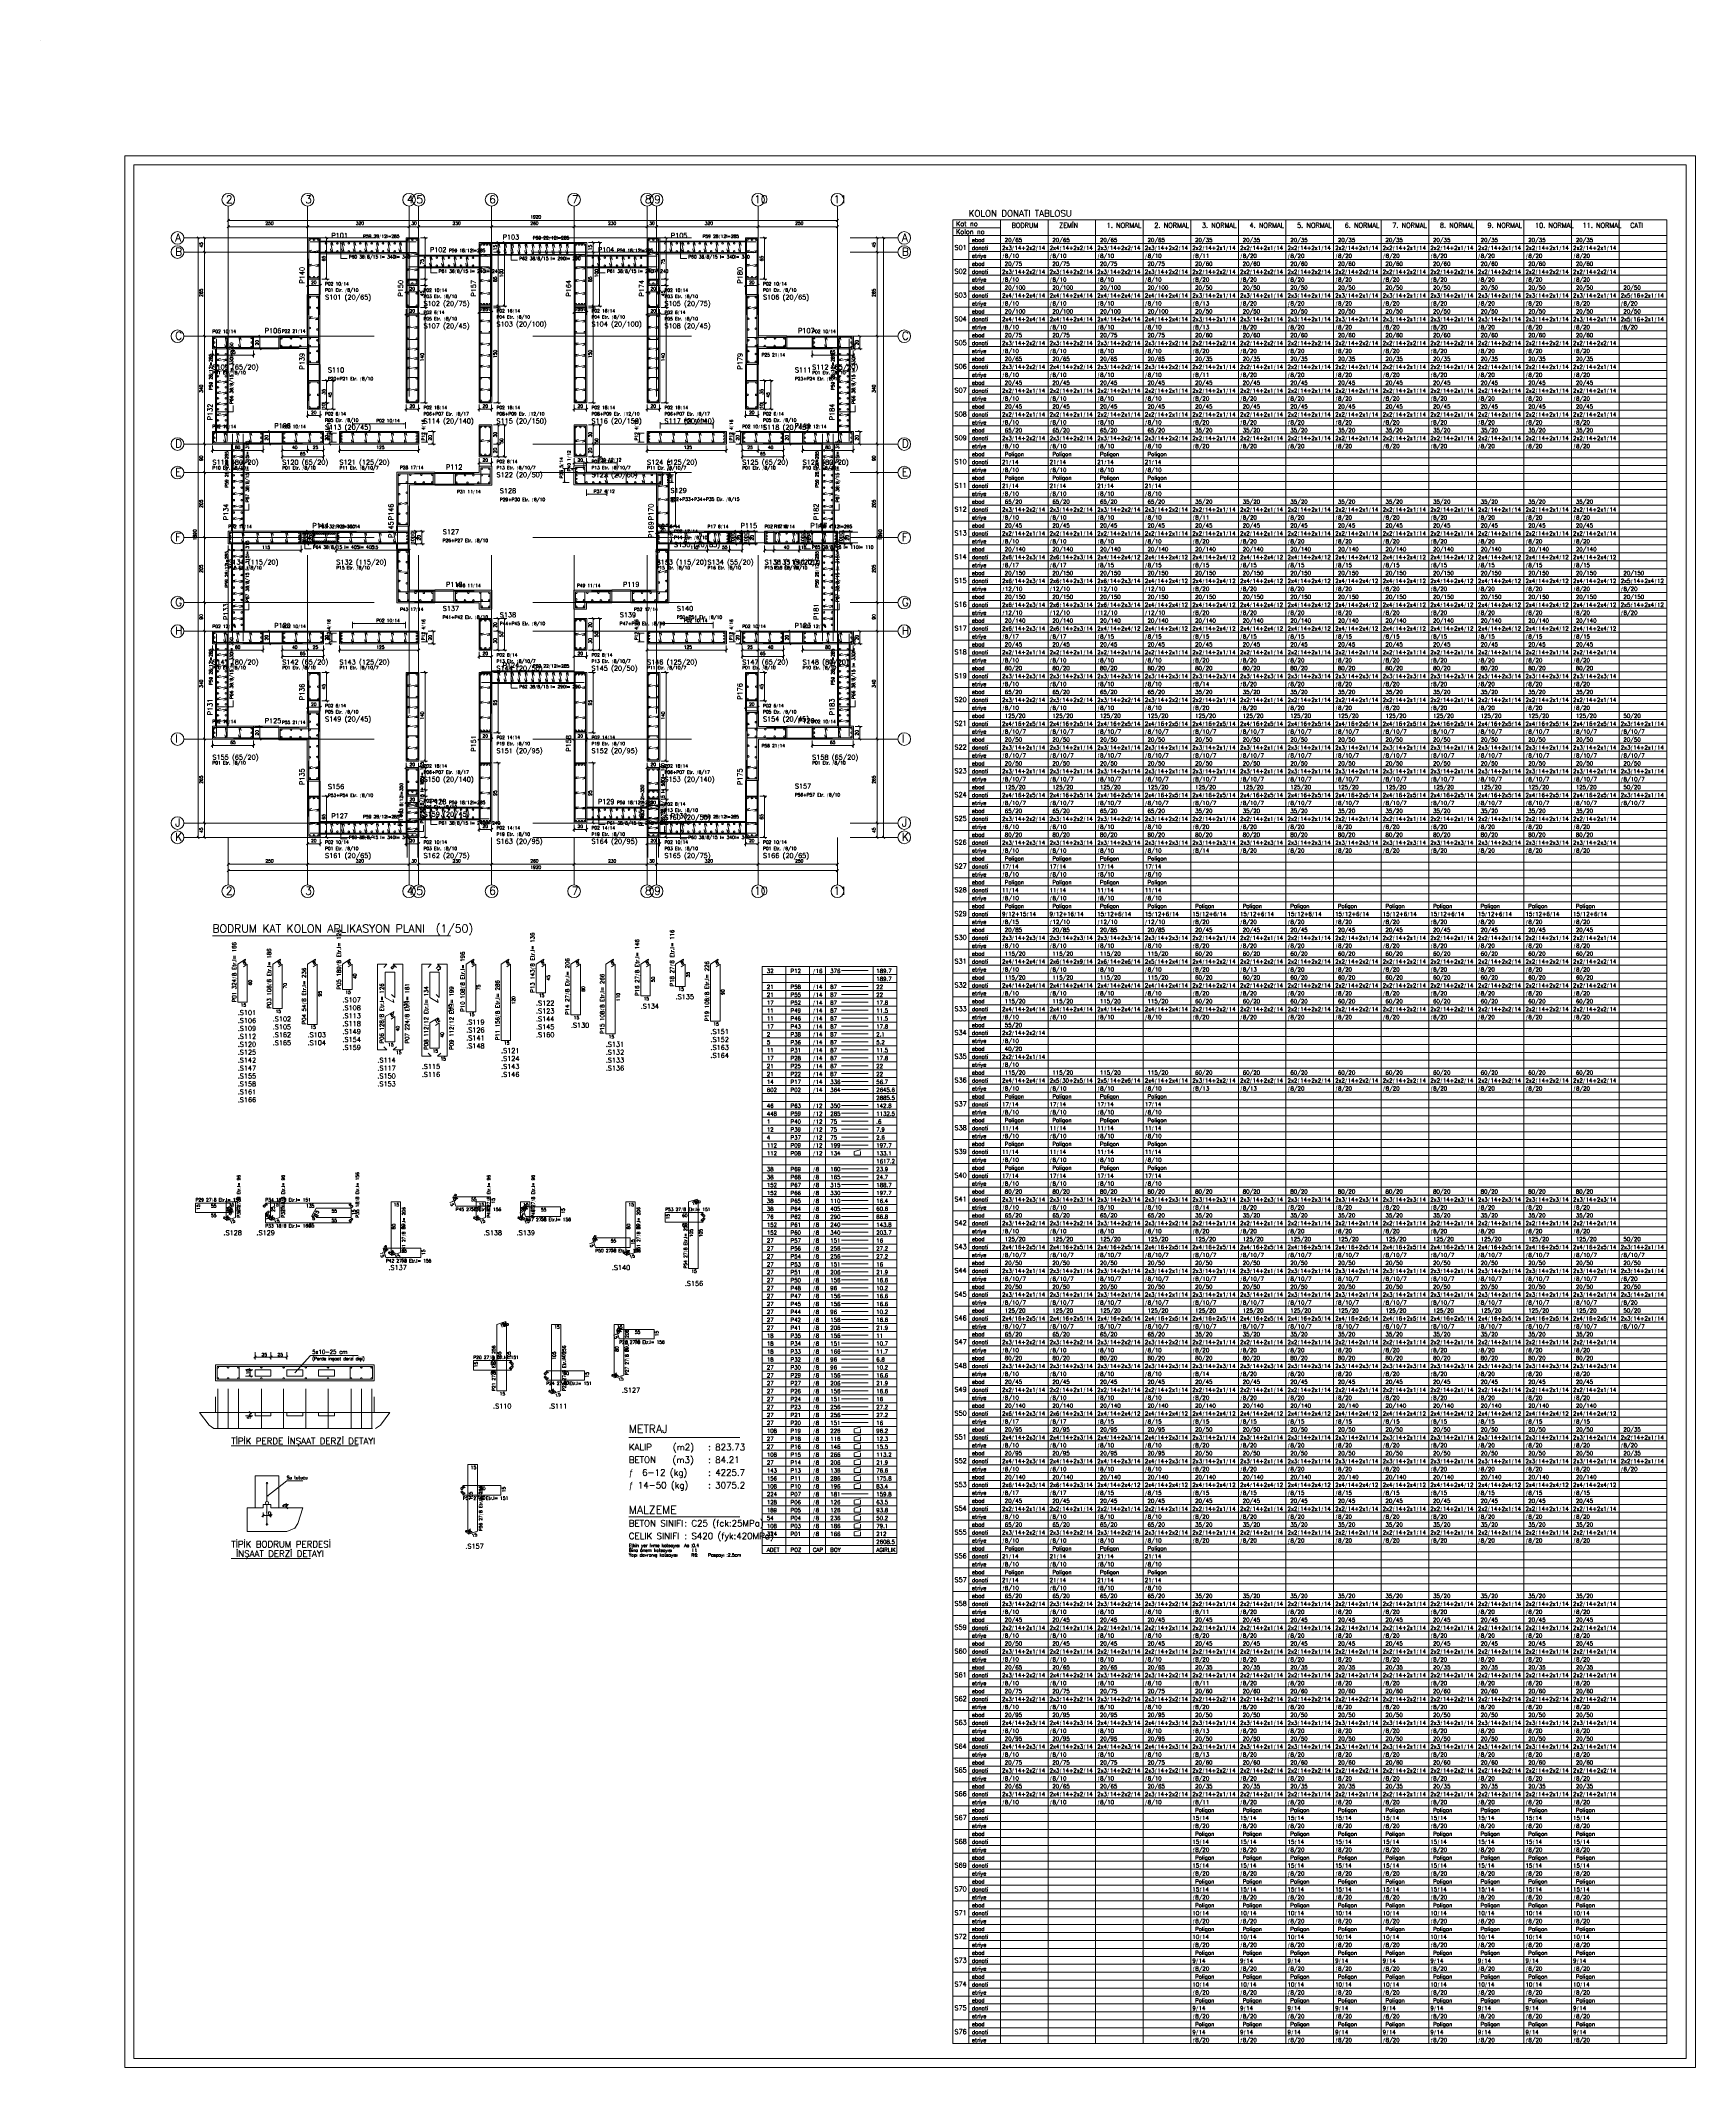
# Model space of a CAD drawing. Header units: inches. Extents: x -0.21 to 0.83, y 0.75 to 2.02.
import ezdxf

# ---------------------------------------------------------------- set-up
doc = ezdxf.new("R2010")
doc.units = ezdxf.units.IN
doc.header["$MEASUREMENT"] = 0
doc.linetypes.add('CENTER', pattern=[0.0065, 0.002, -0.001, 0.0005, -0.001, 0.002])
doc.linetypes.add('HIDDEN', pattern=[0.006, 0.002, -0.002, 0.002])
for name, color, linetype, lineweight in [('DONATI', 84, 'Continuous', 0), ('OLCU', 1, 'Continuous', 0), ('PENC2', 1, 'Continuous', 0), ('PENC3', 5, 'Continuous', 0), ('PENC4', 84, 'Continuous', 0), ('PEND2', 1, 'CENTER', 0), ('PENH2', 1, 'HIDDEN', 0), ('PENH3', 2, 'HIDDEN', 0)]:
    doc.layers.add(name, color=color, linetype=linetype, lineweight=lineweight)
doc.styles.add('RomanSTA', font='RomanSTA')

msp = doc.modelspace()

# ---------------------------------------------------------------- linework, layer by layer
at = {"layer": 'DONATI', "linetype": 'Continuous'}
for p, q in [((-0.0395, 1.8997), (-0.0395, 1.8752)), ((-0.0395, 1.8997), (-0.0329, 1.8997)), ((-0.0386, 1.8978), (0.0283, 1.8978)), ((-0.0329, 1.8997), (-0.0329, 1.8752)), ((0.0226, 1.8997), (0.0226, 1.8712)), ((0.0226, 1.8997), (0.0292, 1.8997)), ((0.0292, 1.8997), (0.0292, 1.8712)), ((0.0686, 1.8967), (0.0686, 1.8581)), ((0.0686, 1.8967), (0.0752, 1.8967)), ((0.0694, 1.8968), (0.1342, 1.8968)), ((0.0752, 1.8967), (0.0752, 1.8581)), ((0.1285, 1.8967), (0.1285, 1.8581)), ((0.1285, 1.8967), (0.1351, 1.8967)), ((0.1351, 1.8967), (0.1351, 1.8581)), ((0.1745, 1.8997), (0.1745, 1.8712)), ((0.1745, 1.8997), (0.1811, 1.8997)), ((0.1754, 1.8978), (0.2423, 1.8978)), ((0.1811, 1.8997), (0.1811, 1.8712)), ((0.2366, 1.8997), (0.2366, 1.8752)), ((0.2366, 1.8997), (0.2432, 1.8997)), ((0.2432, 1.8997), (0.2432, 1.8752)), ((-0.0396, 1.8872), (-0.0396, 1.8518)), ((-0.0386, 1.8911), (0.0283, 1.8911)), ((-0.0329, 1.8872), (-0.0329, 1.8518)), ((0.0225, 1.8832), (0.0225, 1.8436)), ((0.0234, 1.8888), (0.0743, 1.8888)), ((0.0234, 1.8821), (0.0743, 1.8821)), ((0.0292, 1.8832), (0.0292, 1.8436)), ((0.0694, 1.89), (0.1342, 1.89)), ((0.1294, 1.8888), (0.1802, 1.8888)), ((0.1294, 1.8821), (0.1802, 1.8821)), ((0.1744, 1.8832), (0.1744, 1.8436)), ((0.1754, 1.8911), (0.2423, 1.8911)), ((0.1811, 1.8832), (0.1811, 1.8436)), ((0.2365, 1.8872), (0.2365, 1.8518)), ((0.2432, 1.8872), (0.2432, 1.8518)), ((-0.0395, 1.8752), (-0.0329, 1.8752)), ((0.0226, 1.8737), (0.0226, 1.8571)), ((0.0226, 1.8737), (0.0292, 1.8737)), ((0.0226, 1.8712), (0.0292, 1.8712)), ((0.0292, 1.8737), (0.0292, 1.8571)), ((0.0685, 1.8702), (0.0685, 1.8436)), ((0.0752, 1.8702), (0.0752, 1.8436)), ((0.1284, 1.8702), (0.1284, 1.8436)), ((0.1351, 1.8702), (0.1351, 1.8436)), ((0.1745, 1.8737), (0.1745, 1.8571)), ((0.1745, 1.8737), (0.1811, 1.8737)), ((0.1745, 1.8712), (0.1811, 1.8712)), ((0.1811, 1.8737), (0.1811, 1.8571)), ((0.2366, 1.8752), (0.2432, 1.8752)), ((-0.0334, 1.8636), (-0.0394, 1.8636)), ((-0.0394, 1.8636), (-0.0394, 1.8216)), ((-0.0334, 1.8216), (-0.0334, 1.8636)), ((0.0226, 1.8571), (0.0292, 1.8571)), ((0.0686, 1.8581), (0.0752, 1.8581)), ((0.0686, 1.8557), (0.0686, 1.7971)), ((0.0686, 1.8557), (0.0752, 1.8557)), ((0.0752, 1.8557), (0.0752, 1.7971)), ((0.1285, 1.8581), (0.1351, 1.8581)), ((0.1285, 1.8557), (0.1285, 1.7971)), ((0.1285, 1.8557), (0.1351, 1.8557)), ((0.1351, 1.8557), (0.1351, 1.7971)), ((0.1745, 1.8571), (0.1811, 1.8571)), ((0.243, 1.8636), (0.237, 1.8636)), ((0.237, 1.8636), (0.237, 1.8216)), ((0.243, 1.8216), (0.243, 1.8636)), ((0.0226, 1.8517), (0.0226, 1.7971)), ((0.0226, 1.8517), (0.0292, 1.8517)), ((0.0292, 1.8517), (0.0292, 1.7971)), ((0.0685, 1.8404), (0.0752, 1.8404)), ((0.1284, 1.8404), (0.1351, 1.8404)), ((0.1745, 1.8517), (0.1745, 1.7971)), ((0.1745, 1.8517), (0.1811, 1.8517)), ((0.1811, 1.8517), (0.1811, 1.7971)), ((-0.0995, 1.8377), (-0.0995, 1.8312)), ((-0.0995, 1.8377), (-0.0749, 1.8377)), ((-0.0995, 1.8312), (-0.0749, 1.8312)), ((-0.0976, 1.8368), (-0.0976, 1.772)), ((-0.0909, 1.8368), (-0.0909, 1.772)), ((-0.087, 1.8378), (-0.0456, 1.8378)), ((-0.087, 1.8311), (-0.0456, 1.8311)), ((-0.0749, 1.8377), (-0.0749, 1.8312)), ((-0.0334, 1.8376), (-0.0574, 1.8376)), ((-0.0574, 1.8376), (-0.0574, 1.8316)), ((-0.0574, 1.8316), (-0.0334, 1.8316)), ((-0.0396, 1.8334), (-0.0396, 1.7976)), ((-0.0329, 1.8334), (-0.0329, 1.7976)), ((0.0225, 1.8364), (0.0292, 1.8364)), ((0.1744, 1.8364), (0.1811, 1.8364)), ((0.2365, 1.8334), (0.2365, 1.7976)), ((0.261, 1.8376), (0.237, 1.8376)), ((0.237, 1.8316), (0.261, 1.8316)), ((0.2432, 1.8334), (0.2432, 1.7976)), ((0.2492, 1.8378), (0.2907, 1.8378)), ((0.2492, 1.8311), (0.2907, 1.8311)), ((0.261, 1.8316), (0.261, 1.8376)), ((0.2786, 1.8377), (0.2786, 1.8312)), ((0.2786, 1.8377), (0.3032, 1.8377)), ((0.2786, 1.8312), (0.3032, 1.8312)), ((0.2945, 1.8368), (0.2945, 1.772)), ((0.3012, 1.8368), (0.3012, 1.772)), ((0.3032, 1.8377), (0.3032, 1.8312)), ((-0.0394, 1.8216), (-0.0334, 1.8216)), ((0.237, 1.8216), (0.243, 1.8216)), ((-0.0395, 1.8097), (-0.0395, 1.7931)), ((-0.0395, 1.8097), (-0.0329, 1.8097)), ((-0.0329, 1.8097), (-0.0329, 1.7931)), ((0.0225, 1.8124), (0.0292, 1.8124)), ((0.0685, 1.8124), (0.0752, 1.8124)), ((0.1284, 1.8124), (0.1351, 1.8124)), ((0.1744, 1.8124), (0.1811, 1.8124)), ((0.2366, 1.8097), (0.2366, 1.7931)), ((0.2366, 1.8097), (0.2432, 1.8097)), ((0.2432, 1.8097), (0.2432, 1.7931)), ((-0.0395, 1.7931), (-0.0329, 1.7931)), ((0.0226, 1.7971), (0.0292, 1.7971)), ((0.0686, 1.7971), (0.0752, 1.7971)), ((0.1285, 1.7971), (0.1351, 1.7971)), ((0.1745, 1.7971), (0.1811, 1.7971)), ((0.2366, 1.7931), (0.2432, 1.7931)), ((-0.0995, 1.7777), (-0.0995, 1.7711)), ((-0.0995, 1.7777), (-0.0689, 1.7777)), ((-0.0876, 1.7768), (-0.0876, 1.709)), ((-0.081, 1.7777), (-0.0434, 1.7777)), ((-0.0809, 1.7768), (-0.0809, 1.709)), ((-0.0689, 1.7777), (-0.0689, 1.7711)), ((-0.0555, 1.7777), (-0.0555, 1.7711)), ((-0.0555, 1.7777), (-0.0309, 1.7777)), ((-0.0309, 1.7777), (-0.0309, 1.7711)), ((-0.0194, 1.7777), (-0.0194, 1.7711)), ((-0.0194, 1.7777), (0.0292, 1.7777)), ((0.0292, 1.7777), (0.0292, 1.7711)), ((0.0686, 1.7817), (0.0686, 1.7631)), ((0.0686, 1.7817), (0.0752, 1.7817)), ((0.0752, 1.7817), (0.0752, 1.7631)), ((0.1285, 1.7817), (0.1285, 1.7631)), ((0.1285, 1.7817), (0.1351, 1.7817)), ((0.1351, 1.7817), (0.1351, 1.7631)), ((0.1745, 1.7777), (0.1745, 1.7711)), ((0.1745, 1.7777), (0.2231, 1.7777)), ((0.2231, 1.7777), (0.2231, 1.7711)), ((0.2345, 1.7777), (0.2345, 1.7711)), ((0.2345, 1.7777), (0.2591, 1.7777)), ((0.247, 1.7777), (0.2847, 1.7777)), ((0.2591, 1.7777), (0.2591, 1.7711)), ((0.2726, 1.7777), (0.2726, 1.7711)), ((0.2726, 1.7777), (0.3032, 1.7777)), ((0.2845, 1.7768), (0.2845, 1.709)), ((0.2912, 1.7768), (0.2912, 1.709)), ((0.3032, 1.7777), (0.3032, 1.7711)), ((-0.0995, 1.7711), (-0.0689, 1.7711)), ((-0.081, 1.771), (-0.0434, 1.771)), ((-0.0555, 1.7711), (-0.0309, 1.7711)), ((-0.0194, 1.7711), (0.0292, 1.7711)), ((0.1745, 1.7711), (0.2231, 1.7711)), ((0.2345, 1.7711), (0.2591, 1.7711)), ((0.247, 1.771), (0.2847, 1.771)), ((0.2726, 1.7711), (0.3032, 1.7711)), ((0.017, 1.7516), (0.017, 1.7456)), ((0.039, 1.7516), (0.017, 1.7516)), ((0.023, 1.7516), (0.017, 1.7516)), ((0.017, 1.7516), (0.017, 1.7196)), ((0.023, 1.7196), (0.023, 1.7516)), ((0.0272, 1.7518), (0.0648, 1.7518)), ((0.039, 1.7456), (0.039, 1.7516)), ((0.075, 1.7514), (0.053, 1.7514)), ((0.053, 1.7514), (0.053, 1.7454)), ((0.0686, 1.7631), (0.0752, 1.7631)), ((0.075, 1.7554), (0.069, 1.7554)), ((0.069, 1.7554), (0.069, 1.7454)), ((0.075, 1.7454), (0.075, 1.7554)), ((0.075, 1.7454), (0.075, 1.7514)), ((0.1285, 1.7631), (0.1351, 1.7631)), ((0.1346, 1.7556), (0.1286, 1.7556)), ((0.1286, 1.7556), (0.1286, 1.7456)), ((0.1286, 1.7516), (0.1286, 1.7456)), ((0.1826, 1.7516), (0.1286, 1.7516)), ((0.1346, 1.7456), (0.1346, 1.7556)), ((0.1826, 1.7516), (0.1606, 1.7516)), ((0.1606, 1.7516), (0.1606, 1.7456)), ((0.1805, 1.7517), (0.1805, 1.7192)), ((0.1805, 1.7517), (0.1871, 1.7517)), ((0.1826, 1.7456), (0.1826, 1.7516)), ((0.1871, 1.7517), (0.1871, 1.7192)), ((0.017, 1.7456), (0.039, 1.7456)), ((0.0272, 1.7451), (0.0648, 1.7451)), ((0.053, 1.7454), (0.075, 1.7454)), ((0.069, 1.7454), (0.075, 1.7454)), ((0.1286, 1.7456), (0.1346, 1.7456)), ((0.1286, 1.7456), (0.1826, 1.7456)), ((0.1606, 1.7456), (0.1826, 1.7456)), ((0.0165, 1.7314), (0.0165, 1.709)), ((0.0232, 1.7314), (0.0232, 1.709)), ((0.1804, 1.7312), (0.1804, 1.709)), ((0.1871, 1.7312), (0.1871, 1.709)), ((-0.0895, 1.7147), (-0.0895, 1.7081)), ((-0.0895, 1.7147), (-0.0449, 1.7147)), ((-0.0876, 1.7138), (-0.0876, 1.646)), ((-0.0809, 1.7138), (-0.0809, 1.646)), ((-0.057, 1.7148), (-0.0093, 1.7148)), ((-0.0449, 1.7147), (-0.0449, 1.7081)), ((-0.0214, 1.7147), (-0.0214, 1.7081)), ((-0.0214, 1.7147), (0.0232, 1.7147)), ((0.0165, 1.7138), (0.0165, 1.6914)), ((0.017, 1.7196), (0.023, 1.7196)), ((0.0232, 1.7147), (0.0232, 1.7081)), ((0.0232, 1.7138), (0.0232, 1.6914)), ((0.1804, 1.7138), (0.1804, 1.6914)), ((0.1805, 1.7192), (0.1871, 1.7192)), ((0.1805, 1.7147), (0.1805, 1.7081)), ((0.1805, 1.7147), (0.2251, 1.7147)), ((0.1871, 1.7138), (0.1871, 1.6914)), ((0.2098, 1.7148), (0.2498, 1.7148)), ((0.2126, 1.7147), (0.2126, 1.7081)), ((0.2126, 1.7147), (0.2332, 1.7147)), ((0.2251, 1.7147), (0.2251, 1.7081)), ((0.2332, 1.7147), (0.2332, 1.7081)), ((0.2486, 1.7147), (0.2486, 1.7081)), ((0.2486, 1.7147), (0.2932, 1.7147)), ((0.2545, 1.7147), (0.2545, 1.7081)), ((0.2545, 1.7147), (0.2691, 1.7147)), ((0.257, 1.7148), (0.3066, 1.7148)), ((0.2691, 1.7147), (0.2691, 1.7081)), ((0.2845, 1.7138), (0.2845, 1.646)), ((0.2912, 1.7138), (0.2912, 1.646)), ((0.2932, 1.7147), (0.2932, 1.7081)), ((-0.0895, 1.7081), (-0.0449, 1.7081)), ((-0.057, 1.708), (-0.0093, 1.708)), ((-0.0214, 1.7081), (0.0232, 1.7081)), ((0.023, 1.7032), (0.017, 1.7032)), ((0.017, 1.7032), (0.017, 1.6712)), ((0.023, 1.6712), (0.023, 1.7032)), ((0.1805, 1.7081), (0.2251, 1.7081)), ((0.1866, 1.7032), (0.1806, 1.7032)), ((0.1806, 1.7032), (0.1806, 1.6712)), ((0.1866, 1.6712), (0.1866, 1.7032)), ((0.2098, 1.708), (0.2498, 1.708)), ((0.2126, 1.7081), (0.2332, 1.7081)), ((0.2486, 1.7081), (0.2932, 1.7081)), ((0.2545, 1.7081), (0.2691, 1.7081)), ((0.257, 1.708), (0.3066, 1.708)), ((0.017, 1.6772), (0.017, 1.6712)), ((0.039, 1.6772), (0.017, 1.6772)), ((0.0272, 1.6777), (0.0648, 1.6777)), ((0.039, 1.6712), (0.039, 1.6772)), ((0.053, 1.6772), (0.053, 1.6712)), ((0.075, 1.6772), (0.053, 1.6772)), ((0.075, 1.6772), (0.069, 1.6772)), ((0.069, 1.6772), (0.069, 1.6672)), ((0.075, 1.6672), (0.075, 1.6772)), ((0.075, 1.6712), (0.075, 1.6772)), ((0.1286, 1.6772), (0.1286, 1.6712)), ((0.1506, 1.6772), (0.1286, 1.6772)), ((0.1346, 1.6772), (0.1286, 1.6772)), ((0.1286, 1.6772), (0.1286, 1.6672)), ((0.1346, 1.6672), (0.1346, 1.6772)), ((0.1388, 1.6777), (0.1764, 1.6777)), ((0.1506, 1.6712), (0.1506, 1.6772)), ((0.1646, 1.6772), (0.1646, 1.6712)), ((0.1866, 1.6772), (0.1646, 1.6772)), ((0.1866, 1.6712), (0.1866, 1.6772)), ((0.017, 1.6712), (0.023, 1.6712)), ((0.017, 1.6712), (0.039, 1.6712)), ((0.0272, 1.671), (0.0648, 1.671)), ((0.053, 1.6712), (0.075, 1.6712)), ((0.069, 1.6672), (0.075, 1.6672)), ((0.1286, 1.6712), (0.1506, 1.6712)), ((0.1286, 1.6672), (0.1346, 1.6672)), ((0.1388, 1.671), (0.1764, 1.671)), ((0.1646, 1.6712), (0.1866, 1.6712)), ((0.1806, 1.6712), (0.1866, 1.6712)), ((-0.0995, 1.6517), (-0.0995, 1.6452)), ((-0.0995, 1.6517), (-0.0689, 1.6517)), ((-0.0976, 1.6508), (-0.0976, 1.586)), ((-0.0909, 1.6508), (-0.0909, 1.586)), ((-0.081, 1.6518), (-0.0434, 1.6518)), ((-0.0689, 1.6517), (-0.0689, 1.6452)), ((-0.0555, 1.6517), (-0.0555, 1.6452)), ((-0.0555, 1.6517), (-0.0309, 1.6517)), ((-0.0309, 1.6517), (-0.0309, 1.6452)), ((-0.0194, 1.6517), (-0.0194, 1.6452)), ((-0.0194, 1.6517), (0.0292, 1.6517)), ((0.0292, 1.6517), (0.0292, 1.6452)), ((0.0686, 1.6597), (0.0686, 1.6411)), ((0.0686, 1.6597), (0.0752, 1.6597)), ((0.0752, 1.6597), (0.0752, 1.6411)), ((0.1285, 1.6597), (0.1285, 1.6411)), ((0.1285, 1.6597), (0.1351, 1.6597)), ((0.1351, 1.6597), (0.1351, 1.6411)), ((0.1745, 1.6517), (0.1745, 1.6452)), ((0.1745, 1.6517), (0.2231, 1.6517)), ((0.2231, 1.6517), (0.2231, 1.6452)), ((0.2345, 1.6517), (0.2345, 1.6452)), ((0.2345, 1.6517), (0.2591, 1.6517)), ((0.247, 1.6518), (0.2847, 1.6518)), ((0.2591, 1.6517), (0.2591, 1.6452)), ((0.2726, 1.6517), (0.2726, 1.6452)), ((0.2726, 1.6517), (0.3032, 1.6517)), ((0.2945, 1.6508), (0.2945, 1.586)), ((0.3012, 1.6508), (0.3012, 1.586)), ((0.3032, 1.6517), (0.3032, 1.6452)), ((-0.0995, 1.6452), (-0.0689, 1.6452)), ((-0.081, 1.6451), (-0.0434, 1.6451)), ((-0.0555, 1.6452), (-0.0309, 1.6452)), ((-0.0194, 1.6452), (0.0292, 1.6452)), ((0.0686, 1.6411), (0.0752, 1.6411)), ((0.1285, 1.6411), (0.1351, 1.6411)), ((0.1745, 1.6452), (0.2231, 1.6452)), ((0.2345, 1.6452), (0.2591, 1.6452)), ((0.247, 1.6451), (0.2847, 1.6451)), ((0.2726, 1.6452), (0.3032, 1.6452)), ((-0.0395, 1.6257), (-0.0395, 1.6092)), ((-0.0395, 1.6257), (-0.0329, 1.6257)), ((-0.0329, 1.6257), (-0.0329, 1.6092)), ((0.0226, 1.6257), (0.0226, 1.5712)), ((0.0226, 1.6257), (0.0292, 1.6257)), ((0.0292, 1.6257), (0.0292, 1.5712)), ((0.0686, 1.6257), (0.0686, 1.5892)), ((0.0686, 1.6257), (0.0752, 1.6257)), ((0.0694, 1.6267), (0.1342, 1.6267)), ((0.0752, 1.6257), (0.0752, 1.5892)), ((0.1285, 1.6257), (0.1285, 1.5892)), ((0.1285, 1.6257), (0.1351, 1.6257)), ((0.1351, 1.6257), (0.1351, 1.5892)), ((0.1745, 1.6257), (0.1745, 1.5712)), ((0.1745, 1.6257), (0.1811, 1.6257)), ((0.1811, 1.6257), (0.1811, 1.5712)), ((0.2366, 1.6257), (0.2366, 1.6092)), ((0.2366, 1.6257), (0.2432, 1.6257)), ((0.2432, 1.6257), (0.2432, 1.6092)), ((-0.0396, 1.6212), (-0.0396, 1.5891)), ((-0.0329, 1.6212), (-0.0329, 1.5891)), ((0.0225, 1.6104), (0.0292, 1.6104)), ((0.0694, 1.62), (0.1342, 1.62)), ((0.1744, 1.6104), (0.1811, 1.6104)), ((0.2365, 1.6212), (0.2365, 1.5894)), ((0.2432, 1.6212), (0.2432, 1.5894)), ((-0.0395, 1.6092), (-0.0329, 1.6092)), ((-0.0334, 1.6009), (-0.0394, 1.6009)), ((-0.0394, 1.6009), (-0.0394, 1.5589)), ((-0.0334, 1.5589), (-0.0334, 1.6009)), ((0.0685, 1.6012), (0.0685, 1.5566)), ((0.0752, 1.6012), (0.0752, 1.5566)), ((0.1284, 1.6012), (0.1284, 1.5566)), ((0.1351, 1.6012), (0.1351, 1.5566)), ((0.2366, 1.6092), (0.2432, 1.6092)), ((0.243, 1.6012), (0.237, 1.6012)), ((0.237, 1.6012), (0.237, 1.5592)), ((0.243, 1.5592), (0.243, 1.6012)), ((-0.0995, 1.5917), (-0.0995, 1.5851)), ((-0.0995, 1.5917), (-0.0749, 1.5917)), ((-0.0995, 1.5851), (-0.0749, 1.5851)), ((-0.087, 1.5917), (-0.0456, 1.5917)), ((-0.087, 1.585), (-0.0456, 1.585)), ((-0.0749, 1.5917), (-0.0749, 1.5851)), ((-0.0334, 1.5909), (-0.0574, 1.5909)), ((-0.0574, 1.5909), (-0.0574, 1.5849)), ((-0.0574, 1.5849), (-0.0334, 1.5849)), ((0.0225, 1.5864), (0.0292, 1.5864)), ((0.0686, 1.5892), (0.0752, 1.5892)), ((0.1285, 1.5892), (0.1351, 1.5892)), ((0.1744, 1.5864), (0.1811, 1.5864)), ((0.261, 1.5912), (0.237, 1.5912)), ((0.237, 1.5852), (0.261, 1.5852)), ((0.2492, 1.5917), (0.2907, 1.5917)), ((0.2492, 1.585), (0.2907, 1.585)), ((0.261, 1.5852), (0.261, 1.5912)), ((0.2786, 1.5917), (0.2786, 1.5851)), ((0.2786, 1.5917), (0.3032, 1.5917)), ((0.2786, 1.5851), (0.3032, 1.5851)), ((0.3032, 1.5917), (0.3032, 1.5851)), ((-0.0396, 1.5707), (-0.0396, 1.5356)), ((-0.0329, 1.5707), (-0.0329, 1.5356)), ((0.0225, 1.5612), (0.0225, 1.5096)), ((0.0226, 1.5712), (0.0292, 1.5712)), ((0.0226, 1.5657), (0.0226, 1.5492)), ((0.0226, 1.5657), (0.0292, 1.5657)), ((0.0292, 1.5657), (0.0292, 1.5492)), ((0.0292, 1.5612), (0.0292, 1.5096)), ((0.0686, 1.5687), (0.0686, 1.5321)), ((0.0686, 1.5687), (0.0752, 1.5687)), ((0.0752, 1.5687), (0.0752, 1.5321)), ((0.1285, 1.5687), (0.1285, 1.5321)), ((0.1285, 1.5687), (0.1351, 1.5687)), ((0.1351, 1.5687), (0.1351, 1.5321)), ((0.1745, 1.5712), (0.1811, 1.5712)), ((0.1745, 1.5657), (0.1745, 1.5472)), ((0.1745, 1.5657), (0.1811, 1.5657)), ((0.1811, 1.5657), (0.1811, 1.5472)), ((0.2365, 1.571), (0.2365, 1.5356)), ((0.2432, 1.571), (0.2432, 1.5356)), ((-0.0395, 1.5477), (-0.0395, 1.5231)), ((-0.0395, 1.5477), (-0.0329, 1.5477)), ((-0.0394, 1.5589), (-0.0334, 1.5589)), ((-0.0329, 1.5477), (-0.0329, 1.5231)), ((0.0226, 1.5517), (0.0226, 1.5231)), ((0.0226, 1.5517), (0.0292, 1.5517)), ((0.0226, 1.5492), (0.0292, 1.5492)), ((0.0292, 1.5517), (0.0292, 1.5231)), ((0.1744, 1.5592), (0.1744, 1.5096)), ((0.1745, 1.5517), (0.1745, 1.5231)), ((0.1745, 1.5517), (0.1811, 1.5517)), ((0.1745, 1.5472), (0.1811, 1.5472)), ((0.1811, 1.5592), (0.1811, 1.5096)), ((0.1811, 1.5517), (0.1811, 1.5231)), ((0.2366, 1.5477), (0.2366, 1.5231)), ((0.2366, 1.5477), (0.2432, 1.5477)), ((0.237, 1.5592), (0.243, 1.5592)), ((0.2432, 1.5477), (0.2432, 1.5231)), ((0.0234, 1.5407), (0.0743, 1.5407)), ((0.0234, 1.534), (0.0743, 1.534)), ((0.1294, 1.5407), (0.1802, 1.5407)), ((0.1294, 1.534), (0.1802, 1.534)), ((-0.0395, 1.5231), (-0.0329, 1.5231)), ((-0.0386, 1.5317), (0.0283, 1.5317)), ((-0.0386, 1.525), (0.0283, 1.525)), ((0.0226, 1.5231), (0.0292, 1.5231)), ((0.0686, 1.5321), (0.0752, 1.5321)), ((0.1285, 1.5321), (0.1351, 1.5321)), ((0.1745, 1.5231), (0.1811, 1.5231)), ((0.1754, 1.5317), (0.2423, 1.5317)), ((0.1754, 1.525), (0.2423, 1.525)), ((0.2366, 1.5231), (0.2432, 1.5231)), ((-0.0842, 1.4424), (-0.0793, 1.4456)), ((-0.0797, 1.4436), (-0.0793, 1.4456)), ((-0.0622, 1.4424), (-0.0573, 1.4456)), ((-0.0577, 1.4436), (-0.0573, 1.4456)), ((-0.0402, 1.4424), (-0.0353, 1.4456)), ((-0.0357, 1.4436), (-0.0353, 1.4456)), ((-0.0182, 1.4424), (-0.0133, 1.4456)), ((-0.0137, 1.4436), (-0.0133, 1.4456)), ((0.0598, 1.4424), (0.0647, 1.4456)), ((0.0643, 1.4436), (0.0647, 1.4456)), ((0.0818, 1.4424), (0.0867, 1.4456)), ((0.0863, 1.4436), (0.0867, 1.4456)), ((0.1038, 1.4424), (0.1087, 1.4456)), ((0.1083, 1.4436), (0.1087, 1.4456)), ((0.1258, 1.4424), (0.1307, 1.4456)), ((0.1303, 1.4436), (0.1307, 1.4456)), ((0.1478, 1.4424), (0.1527, 1.4456)), ((0.1523, 1.4436), (0.1527, 1.4456)), ((0.1698, 1.4424), (0.1747, 1.4456)), ((0.1743, 1.4436), (0.1747, 1.4456)), ((0.1918, 1.4424), (0.1967, 1.4456)), ((0.1963, 1.4436), (0.1967, 1.4456)), ((0.2138, 1.4424), (0.2187, 1.4456)), ((0.2183, 1.4436), (0.2187, 1.4456)), ((-0.0842, 1.4424), (-0.0842, 1.4184)), ((-0.0806, 1.4408), (-0.0782, 1.4424)), ((-0.0782, 1.4184), (-0.0782, 1.4424)), ((-0.0622, 1.4424), (-0.0622, 1.4144)), ((-0.0586, 1.4408), (-0.0562, 1.4424)), ((-0.0562, 1.4144), (-0.0562, 1.4424)), ((-0.0402, 1.4424), (-0.0402, 1.4044)), ((-0.0366, 1.4408), (-0.0342, 1.4424)), ((-0.0342, 1.4044), (-0.0342, 1.4424)), ((-0.0182, 1.4424), (-0.0182, 1.4264)), ((-0.0146, 1.4408), (-0.0122, 1.4424)), ((-0.0122, 1.4264), (-0.0122, 1.4424)), ((0.0038, 1.3884), (0.0038, 1.4424)), ((0.0038, 1.4424), (0.0098, 1.4424)), ((0.0078, 1.4404), (0.0098, 1.4424)), ((0.0088, 1.4214), (0.0088, 1.4374)), ((0.0088, 1.4374), (0.0148, 1.4374)), ((0.0198, 1.4424), (0.0138, 1.4424)), ((0.0138, 1.4424), (0.0158, 1.4404)), ((0.0148, 1.4374), (0.0148, 1.4214)), ((0.0198, 1.3884), (0.0198, 1.4424)), ((0.0318, 1.3844), (0.0318, 1.4424)), ((0.0318, 1.4424), (0.0378, 1.4424)), ((0.0358, 1.4404), (0.0378, 1.4424)), ((0.0368, 1.4214), (0.0368, 1.4374)), ((0.0368, 1.4374), (0.0428, 1.4374)), ((0.0478, 1.4424), (0.0418, 1.4424)), ((0.0418, 1.4424), (0.0438, 1.4404)), ((0.0428, 1.4374), (0.0428, 1.4214)), ((0.0478, 1.3844), (0.0478, 1.4424)), ((0.0598, 1.4424), (0.0598, 1.4124)), ((0.0634, 1.4408), (0.0658, 1.4424)), ((0.0658, 1.4124), (0.0658, 1.4424)), ((0.0818, 1.4424), (0.0818, 1.3944)), ((0.0854, 1.4408), (0.0878, 1.4424)), ((0.0878, 1.3944), (0.0878, 1.4424)), ((0.1038, 1.4424), (0.1038, 1.4244)), ((0.1074, 1.4408), (0.1098, 1.4424)), ((0.1098, 1.4244), (0.1098, 1.4424)), ((0.1258, 1.4424), (0.1258, 1.4104)), ((0.1294, 1.4408), (0.1318, 1.4424)), ((0.1318, 1.4104), (0.1318, 1.4424)), ((0.1478, 1.4424), (0.1478, 1.3984)), ((0.1514, 1.4408), (0.1538, 1.4424)), ((0.1538, 1.3984), (0.1538, 1.4424)), ((0.1698, 1.4424), (0.1698, 1.4224)), ((0.1734, 1.4408), (0.1758, 1.4424)), ((0.1758, 1.4224), (0.1758, 1.4424)), ((0.1918, 1.4424), (0.1918, 1.4284)), ((0.1954, 1.4408), (0.1978, 1.4424)), ((0.1978, 1.4284), (0.1978, 1.4424)), ((0.2138, 1.4424), (0.2138, 1.4064)), ((0.2174, 1.4408), (0.2198, 1.4424)), ((0.2198, 1.4064), (0.2198, 1.4424)), ((-0.0122, 1.4264), (-0.0182, 1.4264)), ((0.0088, 1.4214), (0.0141, 1.4182)), ((0.0128, 1.4234), (0.0148, 1.4214)), ((0.0141, 1.4182), (0.0137, 1.4202)), ((0.0368, 1.4214), (0.0421, 1.4182)), ((0.0408, 1.4234), (0.0428, 1.4214)), ((0.0421, 1.4182), (0.0417, 1.4202)), ((0.1098, 1.4244), (0.1038, 1.4244)), ((0.1758, 1.4224), (0.1698, 1.4224)), ((0.1978, 1.4284), (0.1918, 1.4284)), ((-0.0782, 1.4184), (-0.0842, 1.4184)), ((-0.0562, 1.4144), (-0.0622, 1.4144)), ((0.0088, 1.4094), (0.0141, 1.4126)), ((0.0088, 1.4094), (0.0088, 1.3934)), ((0.0124, 1.4078), (0.0148, 1.4094)), ((0.0141, 1.4126), (0.0137, 1.4106)), ((0.0148, 1.3934), (0.0148, 1.4094)), ((0.0368, 1.4054), (0.0421, 1.4086)), ((0.0421, 1.4086), (0.0417, 1.4066)), ((0.0658, 1.4124), (0.0598, 1.4124)), ((0.1318, 1.4104), (0.1258, 1.4104)), ((0.2198, 1.4064), (0.2138, 1.4064)), ((-0.0342, 1.4044), (-0.0402, 1.4044)), ((0.0088, 1.3934), (0.0148, 1.3934)), ((0.0368, 1.4054), (0.0368, 1.3894)), ((0.0404, 1.4038), (0.0428, 1.4054)), ((0.0428, 1.3894), (0.0428, 1.4054)), ((0.0878, 1.3944), (0.0818, 1.3944)), ((0.1538, 1.3984), (0.1478, 1.3984)), ((0.0038, 1.3884), (0.0098, 1.3884)), ((0.0078, 1.3904), (0.0098, 1.3884)), ((0.0138, 1.3884), (0.0158, 1.3904)), ((0.0198, 1.3884), (0.0138, 1.3884)), ((0.0318, 1.3844), (0.0378, 1.3844)), ((0.0358, 1.3864), (0.0378, 1.3844)), ((0.0368, 1.3894), (0.0428, 1.3894)), ((0.0418, 1.3844), (0.0438, 1.3864)), ((0.0478, 1.3844), (0.0418, 1.3844)), ((-0.0888, 1.2918), (-0.1108, 1.2918)), ((-0.1108, 1.2918), (-0.1108, 1.2858)), ((-0.0856, 1.2926), (-0.0916, 1.2926)), ((-0.0916, 1.2926), (-0.0916, 1.2826)), ((-0.0871, 1.286), (-0.0888, 1.2918)), ((-0.0856, 1.2826), (-0.0856, 1.2926)), ((-0.0128, 1.2918), (-0.0668, 1.2918)), ((-0.0668, 1.2918), (-0.0654, 1.2904)), ((-0.0576, 1.2926), (-0.0636, 1.2926)), ((-0.0636, 1.2926), (-0.0636, 1.2826)), ((-0.0576, 1.2826), (-0.0576, 1.2926)), ((-0.0128, 1.2918), (-0.0142, 1.2904)), ((0.0184, 1.2926), (0.0124, 1.2926)), ((0.0124, 1.2926), (0.0124, 1.2606)), ((0.0184, 1.2606), (0.0184, 1.2926)), ((0.0514, 1.2955), (0.0532, 1.2946)), ((0.0514, 1.2955), (0.0532, 1.2898)), ((0.0752, 1.2958), (0.0532, 1.2958)), ((0.0532, 1.2958), (0.0546, 1.2944)), ((0.072, 1.2926), (0.066, 1.2926)), ((0.066, 1.2926), (0.066, 1.2826)), ((0.072, 1.2826), (0.072, 1.2926)), ((0.0752, 1.2898), (0.0752, 1.2958)), ((0.1, 1.2926), (0.094, 1.2926)), ((0.094, 1.2926), (0.094, 1.2826)), ((0.1, 1.2826), (0.1, 1.2926)), ((0.1664, 1.2926), (0.1604, 1.2926)), ((0.1604, 1.2926), (0.1604, 1.2606)), ((0.1664, 1.2606), (0.1664, 1.2926)), ((0.2057, 1.2943), (0.2, 1.2926)), ((0.2, 1.2926), (0.2, 1.2506)), ((0.206, 1.2926), (0.2046, 1.2912)), ((0.2057, 1.2943), (0.2048, 1.2926)), ((0.206, 1.2506), (0.206, 1.2926)), ((-0.1108, 1.2858), (-0.0888, 1.2858)), ((-0.0916, 1.2826), (-0.0902, 1.284)), ((-0.0914, 1.2808), (-0.0904, 1.2826)), ((-0.0914, 1.2808), (-0.0856, 1.2826)), ((-0.0888, 1.2858), (-0.0902, 1.2872)), ((-0.0871, 1.286), (-0.0888, 1.287)), ((-0.0668, 1.2854), (-0.0654, 1.284)), ((-0.0668, 1.2854), (-0.0668, 1.2794)), ((-0.0668, 1.2794), (-0.0128, 1.2794)), ((-0.0636, 1.2826), (-0.0622, 1.284)), ((-0.0634, 1.2808), (-0.0624, 1.2826)), ((-0.0634, 1.2808), (-0.0576, 1.2826)), ((-0.0348, 1.2886), (-0.0377, 1.2833)), ((-0.0377, 1.2833), (-0.0358, 1.2839)), ((-0.0128, 1.2886), (-0.0348, 1.2886)), ((-0.0348, 1.2826), (-0.0334, 1.284)), ((-0.0348, 1.2826), (-0.0128, 1.2826)), ((-0.0128, 1.2794), (-0.0142, 1.2808)), ((-0.0128, 1.2826), (-0.0128, 1.2886)), ((0.0532, 1.2898), (0.0752, 1.2898)), ((0.066, 1.2826), (0.0674, 1.284)), ((0.0662, 1.2808), (0.0672, 1.2826)), ((0.0662, 1.2808), (0.072, 1.2826)), ((0.094, 1.2826), (0.0954, 1.284)), ((0.0942, 1.2808), (0.0952, 1.2826)), ((0.0942, 1.2808), (0.1, 1.2826)), ((0.0954, 1.2891), (0.0972, 1.2882)), ((0.0954, 1.2891), (0.0972, 1.2834)), ((0.1192, 1.2894), (0.0972, 1.2894)), ((0.0972, 1.2894), (0.0986, 1.288)), ((0.0972, 1.2834), (0.1192, 1.2834)), ((0.1192, 1.2834), (0.1192, 1.2894)), ((0.2092, 1.2858), (0.1852, 1.2858)), ((0.1852, 1.2858), (0.1852, 1.2798)), ((0.1852, 1.2798), (0.2092, 1.2798)), ((0.2092, 1.2858), (0.2078, 1.2844)), ((0.2092, 1.2798), (0.2078, 1.2812)), ((0.1394, 1.2695), (0.1412, 1.2686)), ((0.1394, 1.2695), (0.1412, 1.2638)), ((0.1632, 1.2698), (0.1412, 1.2698)), ((0.1412, 1.2698), (0.1426, 1.2684)), ((0.1632, 1.2638), (0.1632, 1.2698)), ((0.0074, 1.2631), (0.0092, 1.2622)), ((0.0074, 1.2631), (0.0092, 1.2574)), ((0.0312, 1.2634), (0.0092, 1.2634)), ((0.0092, 1.2634), (0.0106, 1.262)), ((0.0092, 1.2574), (0.0312, 1.2574)), ((0.0124, 1.2606), (0.0138, 1.262)), ((0.0126, 1.2588), (0.0136, 1.2606)), ((0.0126, 1.2588), (0.0184, 1.2606)), ((0.0312, 1.2574), (0.0312, 1.2634)), ((0.1412, 1.2638), (0.1632, 1.2638)), ((0.1604, 1.2606), (0.1618, 1.262)), ((0.1606, 1.2588), (0.1616, 1.2606)), ((0.1606, 1.2588), (0.1664, 1.2606)), ((0.2, 1.2506), (0.206, 1.2506)), ((0.0848, 1.2171), (0.0791, 1.2153)), ((0.0791, 1.2153), (0.0791, 1.1733)), ((0.0851, 1.2153), (0.0837, 1.2139)), ((0.0848, 1.2171), (0.0839, 1.2153)), ((0.0851, 1.1733), (0.0851, 1.2153)), ((0.1195, 1.2153), (0.1135, 1.2153)), ((0.1135, 1.2153), (0.1135, 1.1733)), ((0.1195, 1.1733), (0.1195, 1.2153)), ((0.1591, 1.2153), (0.1531, 1.2153)), ((0.1531, 1.2153), (0.1531, 1.1833)), ((0.1591, 1.1833), (0.1591, 1.2153)), ((0.1545, 1.2118), (0.1563, 1.2109)), ((0.1545, 1.2118), (0.1563, 1.2061)), ((0.1783, 1.2121), (0.1563, 1.2121)), ((0.1563, 1.2121), (0.1577, 1.2107)), ((0.1563, 1.2061), (0.1783, 1.2061)), ((0.1783, 1.2061), (0.1783, 1.2121)), ((0.0883, 1.1925), (0.0643, 1.1925)), ((0.0643, 1.1925), (0.0643, 1.1865)), ((0.0883, 1.1925), (0.0869, 1.1911)), ((0.0643, 1.1865), (0.0883, 1.1865)), ((0.0883, 1.1865), (0.0869, 1.1879)), ((0.1343, 1.1861), (0.1103, 1.1861)), ((0.1103, 1.1861), (0.1117, 1.1847)), ((0.1103, 1.1801), (0.1117, 1.1815)), ((0.1103, 1.1801), (0.1343, 1.1801)), ((0.1343, 1.1801), (0.1343, 1.1861)), ((0.1531, 1.1833), (0.1545, 1.1847)), ((0.1534, 1.1815), (0.1543, 1.1833)), ((0.1534, 1.1815), (0.1591, 1.1833)), ((0.0791, 1.1733), (0.0851, 1.1733)), ((0.1135, 1.1733), (0.1149, 1.1747)), ((0.1138, 1.1715), (0.1147, 1.1733)), ((0.1138, 1.1715), (0.1195, 1.1733)), ((0.0669, 1.1269), (0.0609, 1.1269)), ((0.0609, 1.1269), (0.0609, 1.0849)), ((0.0669, 1.0849), (0.0669, 1.1269)), ((0.0817, 1.1137), (0.0577, 1.1137)), ((0.0577, 1.1137), (0.0592, 1.1123)), ((0.0817, 1.1077), (0.0817, 1.1137)), ((0.0577, 1.1077), (0.0592, 1.1091)), ((0.0577, 1.1077), (0.0817, 1.1077)), ((0.0609, 1.0849), (0.0624, 1.0863)), ((0.0612, 1.0831), (0.0621, 1.0849)), ((0.0612, 1.0831), (0.0669, 1.0849))]:
    msp.add_line(p, q, dxfattribs=at)
at = {"layer": 'DONATI'}
for centre in [(-0.039, 1.8992), (-0.039, 1.8918), (-0.0362, 1.8992), (-0.0334, 1.8992), (-0.0334, 1.8918), (-0.0286, 1.8969), (-0.0286, 1.8919), (-0.025, 1.8969), (-0.025, 1.8919), (-0.0214, 1.8969), (-0.0214, 1.8919), (-0.0178, 1.8969), (-0.0178, 1.8919), (-0.0142, 1.8969), (-0.0142, 1.8919), (-0.0106, 1.8969), (-0.0106, 1.8919), (-0.007, 1.8969), (-0.007, 1.8919), (-0.0034, 1.8969), (-0.0034, 1.8919), (0.0002, 1.8969), (0.0002, 1.8919), (0.0038, 1.8969), (0.0038, 1.8919), (0.0074, 1.8969), (0.0074, 1.8919), (0.011, 1.8969), (0.011, 1.8919), (0.0147, 1.8969), (0.0147, 1.8919), (0.0183, 1.8969), (0.0183, 1.8919), (0.0231, 1.8992), (0.0259, 1.8992), (0.0287, 1.8992), (0.0691, 1.8962), (0.0709, 1.8962), (0.0728, 1.8962), (0.0747, 1.8962), (0.0802, 1.8959), (0.0845, 1.8959), (0.0888, 1.8959), (0.0932, 1.8959), (0.0975, 1.8959), (0.1018, 1.8959), (0.1062, 1.8959), (0.1105, 1.8959), (0.1148, 1.8959), (0.1191, 1.8959), (0.1235, 1.8959), (0.129, 1.8962), (0.1309, 1.8962), (0.1327, 1.8962), (0.1346, 1.8962), (0.175, 1.8992), (0.1778, 1.8992), (0.1806, 1.8992), (0.1854, 1.8969), (0.1854, 1.8919), (0.189, 1.8969), (0.189, 1.8919), (0.1926, 1.8969), (0.1926, 1.8919), (0.1962, 1.8969), (0.1962, 1.8919), (0.1998, 1.8969), (0.1998, 1.8919), (0.2034, 1.8969), (0.2034, 1.8919), (0.207, 1.8969), (0.207, 1.8919), (0.2106, 1.8969), (0.2106, 1.8919), (0.2142, 1.8969), (0.2142, 1.8919), (0.2178, 1.8969), (0.2178, 1.8919), (0.2214, 1.8969), (0.2214, 1.8919), (0.225, 1.8969), (0.225, 1.8919), (0.2287, 1.8969), (0.2287, 1.8919), (0.2323, 1.8969), (0.2323, 1.8919), (0.2371, 1.8992), (0.2371, 1.8918), (0.2399, 1.8992), (0.2427, 1.8992), (0.2427, 1.8918), (-0.039, 1.8831), (-0.0334, 1.8831), (0.0231, 1.8904), (0.0231, 1.8804), (0.0287, 1.8904), (0.0287, 1.8804), (0.0337, 1.8879), (0.0337, 1.8829), (0.0375, 1.8879), (0.0375, 1.8829), (0.0413, 1.8879), (0.0413, 1.8829), (0.0451, 1.8879), (0.0451, 1.8829), (0.0489, 1.8879), (0.0489, 1.8829), (0.0527, 1.8879), (0.0527, 1.8829), (0.0565, 1.8879), (0.0565, 1.8829), (0.0603, 1.8879), (0.0603, 1.8829), (0.0641, 1.8879), (0.0641, 1.8829), (0.0691, 1.8894), (0.0691, 1.8814), (0.0747, 1.8894), (0.0747, 1.8814), (0.0802, 1.8909), (0.0845, 1.8909), (0.0888, 1.8909), (0.0932, 1.8909), (0.0975, 1.8909), (0.1018, 1.8909), (0.1061, 1.8909), (0.1105, 1.8909), (0.1148, 1.8909), (0.1191, 1.8909), (0.1235, 1.8909), (0.129, 1.8894), (0.129, 1.8814), (0.1346, 1.8894), (0.1346, 1.8814), (0.1396, 1.8879), (0.1396, 1.8829), (0.1434, 1.8879), (0.1434, 1.8829), (0.1472, 1.8879), (0.1472, 1.8829), (0.151, 1.8879), (0.151, 1.8829), (0.1548, 1.8879), (0.1548, 1.8829), (0.1586, 1.8879), (0.1586, 1.8829), (0.1624, 1.8879), (0.1624, 1.8829), (0.1662, 1.8879), (0.1662, 1.8829), (0.17, 1.8879), (0.17, 1.8829), (0.175, 1.8904), (0.175, 1.8804), (0.1806, 1.8904), (0.1806, 1.8804), (0.2371, 1.8831), (0.2427, 1.8831), (-0.039, 1.8756), (-0.0362, 1.8756), (-0.0334, 1.8756), (0.0231, 1.8732), (0.0231, 1.8716), (0.0259, 1.8716), (0.0287, 1.8732), (0.0287, 1.8716), (0.0691, 1.8734), (0.0747, 1.8734), (0.129, 1.8734), (0.1346, 1.8734), (0.175, 1.8732), (0.175, 1.8716), (0.1778, 1.8716), (0.1806, 1.8732), (0.1806, 1.8716), (0.2371, 1.8756), (0.2399, 1.8756), (0.2427, 1.8756), (-0.0388, 1.863), (-0.0388, 1.8565), (-0.034, 1.863), (-0.034, 1.8562), (0.0231, 1.8576), (0.0232, 1.8654), (0.0286, 1.8654), (0.0287, 1.8576), (0.0691, 1.8654), (0.0691, 1.8586), (0.0691, 1.8552), (0.0709, 1.8586), (0.0728, 1.8586), (0.0747, 1.8654), (0.0747, 1.8586), (0.0747, 1.8552), (0.129, 1.8654), (0.129, 1.8586), (0.129, 1.8552), (0.1309, 1.8586), (0.1327, 1.8586), (0.1346, 1.8654), (0.1346, 1.8586), (0.1346, 1.8552), (0.175, 1.8576), (0.1751, 1.8654), (0.1805, 1.8654), (0.1806, 1.8576), (0.2376, 1.863), (0.2376, 1.8562), (0.2424, 1.863), (0.2424, 1.8564), (-0.0388, 1.85), (-0.0388, 1.8435), (-0.034, 1.8494), (-0.034, 1.8426), (0.0231, 1.8512), (0.0231, 1.844), (0.0287, 1.8512), (0.0287, 1.844), (0.0691, 1.848), (0.0691, 1.8409), (0.0747, 1.848), (0.0747, 1.8409), (0.129, 1.848), (0.129, 1.8409), (0.1346, 1.848), (0.1346, 1.8409), (0.175, 1.8512), (0.175, 1.844), (0.1806, 1.8512), (0.1806, 1.844), (0.2376, 1.8494), (0.2376, 1.8426), (0.2424, 1.8498), (0.2424, 1.8431), (-0.099, 1.8372), (-0.099, 1.8344), (-0.099, 1.8316), (-0.0916, 1.8316), (-0.0915, 1.8372), (-0.0829, 1.8372), (-0.0829, 1.8316), (-0.0754, 1.8372), (-0.0754, 1.8344), (-0.0754, 1.8316), (-0.0568, 1.837), (-0.0568, 1.8322), (-0.0508, 1.8322), (-0.0506, 1.837), (-0.0448, 1.8322), (-0.0443, 1.837), (-0.0388, 1.837), (-0.0388, 1.8322), (-0.0388, 1.8278), (-0.034, 1.8358), (-0.034, 1.829), (0.0231, 1.8369), (0.0231, 1.8304), (0.0287, 1.8369), (0.0287, 1.8304), (0.0691, 1.8334), (0.0747, 1.8334), (0.129, 1.8334), (0.1346, 1.8334), (0.175, 1.8369), (0.175, 1.8304), (0.1806, 1.8369), (0.1806, 1.8304), (0.2376, 1.8358), (0.2376, 1.829), (0.2424, 1.837), (0.2424, 1.8322), (0.2424, 1.8272), (0.248, 1.8322), (0.2484, 1.837), (0.2542, 1.8322), (0.2544, 1.837), (0.2604, 1.837), (0.2604, 1.8322), (0.2791, 1.8372), (0.2791, 1.8344), (0.2791, 1.8316), (0.2865, 1.8372), (0.2865, 1.8316), (0.2952, 1.8372), (0.2952, 1.8316), (0.3027, 1.8372), (0.3027, 1.8344), (0.3027, 1.8316), (-0.0967, 1.827), (-0.0967, 1.8235), (-0.0967, 1.82), (-0.0967, 1.8166), (-0.0917, 1.827), (-0.0917, 1.8235), (-0.0917, 1.82), (-0.0917, 1.8166), (-0.0388, 1.8222), (-0.034, 1.8222), (0.0231, 1.8244), (0.0231, 1.8184), (0.0287, 1.8244), (0.0287, 1.8184), (0.0691, 1.8264), (0.0691, 1.8194), (0.0747, 1.8264), (0.0747, 1.8194), (0.129, 1.8264), (0.129, 1.8194), (0.1346, 1.8264), (0.1346, 1.8194), (0.175, 1.8244), (0.175, 1.8184), (0.1806, 1.8244), (0.1806, 1.8184), (0.2376, 1.8222), (0.2424, 1.8222), (0.2954, 1.827), (0.2954, 1.8235), (0.2954, 1.82), (0.2954, 1.8166), (0.3004, 1.827), (0.3004, 1.8235), (0.3004, 1.82), (0.3004, 1.8166), (-0.0967, 1.8131), (-0.0967, 1.8096), (-0.0967, 1.8061), (-0.0967, 1.8027), (-0.0917, 1.8131), (-0.0917, 1.8096), (-0.0917, 1.8061), (-0.0917, 1.8027), (-0.039, 1.8092), (-0.0334, 1.8092), (0.0231, 1.8119), (0.0231, 1.8047), (0.0286, 1.8119), (0.0287, 1.8047), (0.0691, 1.8119), (0.0691, 1.8047), (0.0746, 1.8119), (0.0747, 1.8047), (0.129, 1.8119), (0.129, 1.8047), (0.1346, 1.8119), (0.1346, 1.8047), (0.175, 1.8119), (0.175, 1.8047), (0.1806, 1.8119), (0.1806, 1.8047), (0.2371, 1.8092), (0.2427, 1.8092), (0.2954, 1.8131), (0.2954, 1.8096), (0.2954, 1.8061), (0.2954, 1.8027), (0.3004, 1.8131), (0.3004, 1.8096), (0.3004, 1.8061), (0.3004, 1.8027), (-0.0967, 1.7992), (-0.0967, 1.7957), (-0.0967, 1.7923), (-0.0967, 1.7888), (-0.0917, 1.7992), (-0.0917, 1.7957), (-0.0917, 1.7923), (-0.0917, 1.7888), (-0.039, 1.7936), (-0.0389, 1.8014), (-0.0335, 1.8014), (-0.0334, 1.7936), (0.0231, 1.7976), (0.0287, 1.7976), (0.0691, 1.7976), (0.0747, 1.7976), (0.129, 1.7976), (0.1346, 1.7976), (0.175, 1.7976), (0.1806, 1.7976), (0.2371, 1.7936), (0.2372, 1.8014), (0.2426, 1.8014), (0.2427, 1.7936), (0.2954, 1.7992), (0.2954, 1.7957), (0.2954, 1.7923), (0.2954, 1.7888), (0.3004, 1.7992), (0.3004, 1.7957), (0.3004, 1.7923), (0.3004, 1.7888), (-0.099, 1.7772), (-0.0967, 1.7853), (-0.0967, 1.7818), (-0.0922, 1.7772), (-0.0917, 1.7853), (-0.0917, 1.7818), (-0.0842, 1.7772), (-0.0762, 1.7772), (-0.0694, 1.7772), (-0.055, 1.7772), (-0.0475, 1.7772), (-0.0388, 1.7772), (-0.0314, 1.7772), (-0.0189, 1.7772), (-0.0118, 1.7772), (-0.0035, 1.7772), (0.0049, 1.7772), (0.0132, 1.7772), (0.0215, 1.7772), (0.0287, 1.7772), (0.0691, 1.7812), (0.0719, 1.7812), (0.0747, 1.7812), (0.129, 1.7812), (0.1318, 1.7812), (0.1346, 1.7812), (0.175, 1.7772), (0.1821, 1.7772), (0.1905, 1.7772), (0.1988, 1.7772), (0.2071, 1.7772), (0.2155, 1.7772), (0.2226, 1.7772), (0.235, 1.7772), (0.2425, 1.7772), (0.2512, 1.7772), (0.2586, 1.7772), (0.2731, 1.7772), (0.2799, 1.7772), (0.2879, 1.7772), (0.2954, 1.7853), (0.2954, 1.7818), (0.2959, 1.7772), (0.3004, 1.7853), (0.3004, 1.7818), (0.3027, 1.7772), (-0.099, 1.7744), (-0.099, 1.7716), (-0.0922, 1.7716), (-0.0867, 1.7664), (-0.0842, 1.7716), (-0.0817, 1.7664), (-0.0762, 1.7716), (-0.0694, 1.7744), (-0.0694, 1.7716), (-0.055, 1.7744), (-0.055, 1.7716), (-0.0475, 1.7716), (-0.0388, 1.7716), (-0.0314, 1.7744), (-0.0314, 1.7716), (-0.0189, 1.7753), (-0.0189, 1.7734), (-0.0189, 1.7716), (-0.0118, 1.7716), (-0.0035, 1.7716), (0.0049, 1.7716), (0.0132, 1.7716), (0.0215, 1.7716), (0.0287, 1.7753), (0.0287, 1.7734), (0.0287, 1.7716), (0.0691, 1.7636), (0.0692, 1.7724), (0.0719, 1.7636), (0.0746, 1.7724), (0.0747, 1.7636), (0.129, 1.7636), (0.1291, 1.7724), (0.1318, 1.7636), (0.1345, 1.7724), (0.1346, 1.7636), (0.175, 1.7753), (0.175, 1.7734), (0.175, 1.7716), (0.1821, 1.7716), (0.1904, 1.7716), (0.1988, 1.7716), (0.2071, 1.7716), (0.2154, 1.7716), (0.2226, 1.7753), (0.2226, 1.7734), (0.2226, 1.7716), (0.235, 1.7744), (0.235, 1.7716), (0.2425, 1.7716), (0.2512, 1.7716), (0.2586, 1.7744), (0.2586, 1.7716), (0.2731, 1.7744), (0.2731, 1.7716), (0.2799, 1.7716), (0.2854, 1.7664), (0.2879, 1.7716), (0.2904, 1.7664), (0.2959, 1.7716), (0.3027, 1.7744), (0.3027, 1.7716), (-0.0867, 1.7625), (-0.0867, 1.7586), (-0.0867, 1.7547), (-0.0867, 1.7507), (-0.0817, 1.7625), (-0.0817, 1.7586), (-0.0817, 1.7547), (-0.0817, 1.7507), (0.0176, 1.751), (0.0246, 1.751), (0.0315, 1.751), (0.0384, 1.751), (0.0536, 1.7508), (0.059, 1.7508), (0.0643, 1.7508), (0.0696, 1.7548), (0.0696, 1.7508), (0.0744, 1.7548), (0.1292, 1.755), (0.1292, 1.7528), (0.1292, 1.7506), (0.134, 1.755), (0.134, 1.751), (0.141, 1.751), (0.148, 1.751), (0.155, 1.751), (0.1612, 1.751), (0.1664, 1.751), (0.1716, 1.751), (0.1768, 1.751), (0.181, 1.7512), (0.182, 1.751), (0.1838, 1.7512), (0.1866, 1.7512), (0.2854, 1.7625), (0.2854, 1.7586), (0.2854, 1.7547), (0.2854, 1.7507), (0.2904, 1.7625), (0.2904, 1.7586), (0.2904, 1.7547), (0.2904, 1.7507), (-0.0867, 1.7468), (-0.0867, 1.7429), (-0.0867, 1.739), (-0.0817, 1.7468), (-0.0817, 1.7429), (-0.0817, 1.739), (0.0176, 1.7449), (0.0176, 1.7388), (0.0224, 1.7462), (0.0224, 1.7397), (0.0276, 1.7462), (0.033, 1.7462), (0.0384, 1.7462), (0.0536, 1.746), (0.0606, 1.746), (0.0675, 1.746), (0.0744, 1.7502), (0.0744, 1.746), (0.1292, 1.7484), (0.1292, 1.7462), (0.1356, 1.7462), (0.1399, 1.7462), (0.1441, 1.7462), (0.1484, 1.7462), (0.1612, 1.7462), (0.1664, 1.7462), (0.1716, 1.7462), (0.1768, 1.7462), (0.181, 1.7439), (0.182, 1.7462), (0.1866, 1.7439), (0.2854, 1.7468), (0.2854, 1.7429), (0.2854, 1.739), (0.2904, 1.7468), (0.2904, 1.7429), (0.2904, 1.739), (-0.0867, 1.735), (-0.0867, 1.7311), (-0.0867, 1.7272), (-0.0817, 1.735), (-0.0817, 1.7311), (-0.0817, 1.7272), (0.0176, 1.7326), (0.0176, 1.7264), (0.0224, 1.7332), (0.0224, 1.7267), (0.181, 1.7354), (0.181, 1.7269), (0.1866, 1.7354), (0.1866, 1.7269), (0.2854, 1.735), (0.2854, 1.7311), (0.2854, 1.7272), (0.2904, 1.735), (0.2904, 1.7311), (0.2904, 1.7272), (-0.089, 1.7142), (-0.089, 1.7123), (-0.0867, 1.7233), (-0.0867, 1.7193), (-0.0817, 1.7233), (-0.0817, 1.7193), (-0.081, 1.7142), (-0.0718, 1.7142), (-0.0626, 1.7142), (-0.0534, 1.7142), (-0.0454, 1.7142), (-0.0454, 1.7123), (-0.0429, 1.7139), (-0.0416, 1.7139), (-0.0403, 1.7139), (-0.039, 1.7139), (-0.0377, 1.7139), (-0.0364, 1.7139), (-0.0351, 1.7139), (-0.0338, 1.7139), (-0.0325, 1.7139), (-0.0312, 1.7139), (-0.0299, 1.7139), (-0.0286, 1.7139), (-0.0273, 1.7139), (-0.026, 1.7139), (-0.0247, 1.7139), (-0.0234, 1.7139), (-0.0209, 1.7142), (-0.0209, 1.7123), (-0.0129, 1.7142), (-0.0037, 1.7142), (0.0055, 1.7142), (0.0147, 1.7142), (0.0176, 1.7202), (0.0224, 1.7202), (0.0227, 1.7142), (0.0227, 1.7123), (0.181, 1.7196), (0.181, 1.7142), (0.181, 1.7123), (0.1838, 1.7196), (0.1866, 1.7196), (0.189, 1.7142), (0.1982, 1.7142), (0.2074, 1.7142), (0.2131, 1.7142), (0.2166, 1.7142), (0.2192, 1.7142), (0.2246, 1.7142), (0.2246, 1.7123), (0.2265, 1.7142), (0.2327, 1.7142), (0.2491, 1.7142), (0.2491, 1.7123), (0.255, 1.7142), (0.2571, 1.7142), (0.2618, 1.7141), (0.2663, 1.7142), (0.2686, 1.7142), (0.2755, 1.7142), (0.2778, 1.7139), (0.2847, 1.7142), (0.2854, 1.7233), (0.2854, 1.7193), (0.2858, 1.7139), (0.2904, 1.7233), (0.2904, 1.7193), (0.2927, 1.7142), (0.2927, 1.7123), (-0.089, 1.7105), (-0.089, 1.7086), (-0.0867, 1.7035), (-0.0867, 1.6996), (-0.0817, 1.7035), (-0.0817, 1.6996), (-0.081, 1.7086), (-0.0718, 1.7086), (-0.0626, 1.7086), (-0.0534, 1.7086), (-0.0454, 1.7105), (-0.0454, 1.7086), (-0.0429, 1.7089), (-0.0416, 1.7089), (-0.0403, 1.7089), (-0.039, 1.7089), (-0.0377, 1.7089), (-0.0364, 1.7089), (-0.0351, 1.7089), (-0.0338, 1.7089), (-0.0325, 1.7089), (-0.0312, 1.7089), (-0.0299, 1.7089), (-0.0286, 1.7089), (-0.0273, 1.7089), (-0.026, 1.7089), (-0.0247, 1.7089), (-0.0234, 1.7089), (-0.0209, 1.7105), (-0.0209, 1.7086), (-0.0129, 1.7086), (-0.0037, 1.7086), (0.0055, 1.7086), (0.0147, 1.7086), (0.0176, 1.7026), (0.0224, 1.7026), (0.0227, 1.7105), (0.0227, 1.7086), (0.181, 1.7105), (0.181, 1.7086), (0.1812, 1.7026), (0.186, 1.7026), (0.189, 1.7086), (0.1982, 1.7086), (0.2074, 1.7086), (0.2131, 1.7086), (0.2166, 1.7086), (0.2192, 1.7086), (0.2246, 1.7105), (0.2246, 1.7086), (0.2265, 1.7086), (0.2327, 1.7086), (0.2491, 1.7105), (0.2491, 1.7086), (0.255, 1.7086), (0.2571, 1.7086), (0.2618, 1.7087), (0.2663, 1.7086), (0.2686, 1.7086), (0.2755, 1.7086), (0.2778, 1.7089), (0.2847, 1.7086), (0.2854, 1.7035), (0.2854, 1.6996), (0.2858, 1.7089), (0.2904, 1.7035), (0.2904, 1.6996), (0.2927, 1.7105), (0.2927, 1.7086), (-0.0867, 1.6956), (-0.0867, 1.6917), (-0.0867, 1.6878), (-0.0817, 1.6956), (-0.0817, 1.6917), (-0.0817, 1.6878), (0.0176, 1.6964), (0.0176, 1.6903), (0.0224, 1.6959), (0.0224, 1.6892), (0.1812, 1.6961), (0.1812, 1.6896), (0.186, 1.6964), (0.186, 1.6902), (0.2854, 1.6956), (0.2854, 1.6917), (0.2854, 1.6878), (0.2904, 1.6956), (0.2904, 1.6917), (0.2904, 1.6878), (-0.0867, 1.6839), (-0.0867, 1.6799), (-0.0867, 1.676), (-0.0817, 1.6838), (-0.0817, 1.6799), (-0.0817, 1.676), (0.0176, 1.6841), (0.0176, 1.6779), (0.0224, 1.6825), (0.0224, 1.6766), (0.0278, 1.6766), (0.0331, 1.6766), (0.0384, 1.6766), (0.0536, 1.6766), (0.0612, 1.6766), (0.0687, 1.6766), (0.0744, 1.6766), (0.1292, 1.6766), (0.1361, 1.6766), (0.1431, 1.6766), (0.15, 1.6766), (0.1652, 1.6766), (0.1706, 1.6766), (0.1761, 1.6766), (0.1812, 1.6831), (0.1812, 1.6766), (0.186, 1.6841), (0.186, 1.6779), (0.2854, 1.6839), (0.2854, 1.6799), (0.2854, 1.676), (0.2904, 1.6838), (0.2904, 1.6799), (0.2904, 1.676), (-0.0867, 1.6721), (-0.0867, 1.6681), (-0.0867, 1.6642), (-0.0817, 1.6721), (-0.0817, 1.6681), (-0.0817, 1.6642), (0.0176, 1.6718), (0.0232, 1.6718), (0.0308, 1.6718), (0.0384, 1.6718), (0.0536, 1.6718), (0.059, 1.6718), (0.0643, 1.6718), (0.0696, 1.6718), (0.0696, 1.6678), (0.0744, 1.672), (0.0744, 1.6678), (0.1292, 1.6724), (0.1292, 1.6678), (0.134, 1.6718), (0.134, 1.6678), (0.1393, 1.6718), (0.1447, 1.6718), (0.15, 1.6718), (0.1652, 1.6718), (0.1721, 1.6718), (0.1791, 1.6718), (0.186, 1.6718), (0.2854, 1.6721), (0.2854, 1.6681), (0.2854, 1.6642), (0.2904, 1.6721), (0.2904, 1.6681), (0.2904, 1.6642), (-0.099, 1.6512), (-0.099, 1.6484), (-0.0922, 1.6512), (-0.0867, 1.6603), (-0.0867, 1.6564), (-0.0842, 1.6512), (-0.0817, 1.6603), (-0.0817, 1.6564), (-0.0762, 1.6512), (-0.0694, 1.6512), (-0.0694, 1.6484), (-0.055, 1.6512), (-0.055, 1.6484), (-0.0475, 1.6512), (-0.0388, 1.6512), (-0.0314, 1.6512), (-0.0314, 1.6484), (-0.0189, 1.6512), (-0.0189, 1.6494), (-0.0118, 1.6512), (-0.0035, 1.6512), (0.0049, 1.6512), (0.0132, 1.6512), (0.0215, 1.6512), (0.0287, 1.6512), (0.0287, 1.6494), (0.0691, 1.6592), (0.0692, 1.6504), (0.0719, 1.6592), (0.0746, 1.6504), (0.0747, 1.6592), (0.129, 1.6592), (0.1291, 1.6504), (0.1318, 1.6592), (0.1345, 1.6504), (0.1346, 1.6592), (0.175, 1.6512), (0.175, 1.6494), (0.1821, 1.6512), (0.1905, 1.6512), (0.1988, 1.6512), (0.2071, 1.6512), (0.2155, 1.6512), (0.2226, 1.6512), (0.2226, 1.6494), (0.235, 1.6512), (0.235, 1.6484), (0.2425, 1.6512), (0.2512, 1.6512), (0.2586, 1.6512), (0.2586, 1.6484), (0.2731, 1.6512), (0.2731, 1.6484), (0.2799, 1.6512), (0.2854, 1.6603), (0.2854, 1.6564), (0.2879, 1.6512), (0.2904, 1.6603), (0.2904, 1.6564), (0.2959, 1.6512), (0.3027, 1.6512), (0.3027, 1.6484), (-0.099, 1.6456), (-0.0967, 1.641), (-0.0967, 1.6375), (-0.0922, 1.6456), (-0.0917, 1.641), (-0.0917, 1.6375), (-0.0842, 1.6456), (-0.0762, 1.6456), (-0.0694, 1.6456), (-0.055, 1.6456), (-0.0475, 1.6456), (-0.0388, 1.6456), (-0.0314, 1.6456), (-0.0189, 1.6475), (-0.0189, 1.6456), (-0.0118, 1.6456), (-0.0035, 1.6456), (0.0049, 1.6456), (0.0132, 1.6456), (0.0215, 1.6456), (0.0287, 1.6475), (0.0287, 1.6456), (0.0691, 1.6416), (0.0719, 1.6416), (0.0747, 1.6416), (0.129, 1.6416), (0.1318, 1.6416), (0.1346, 1.6416), (0.175, 1.6475), (0.175, 1.6456), (0.1821, 1.6456), (0.1904, 1.6456), (0.1988, 1.6456), (0.2071, 1.6456), (0.2154, 1.6456), (0.2226, 1.6475), (0.2226, 1.6456), (0.235, 1.6456), (0.2425, 1.6456), (0.2512, 1.6456), (0.2586, 1.6456), (0.2731, 1.6456), (0.2799, 1.6456), (0.2879, 1.6456), (0.2954, 1.641), (0.2954, 1.6375), (0.2959, 1.6456), (0.3004, 1.641), (0.3004, 1.6375), (0.3027, 1.6456), (-0.0967, 1.634), (-0.0967, 1.6306), (-0.0967, 1.6271), (-0.0967, 1.6236), (-0.0917, 1.634), (-0.0917, 1.6306), (-0.0917, 1.6271), (-0.0917, 1.6236), (-0.039, 1.6252), (-0.0334, 1.6252), (0.0231, 1.6252), (0.0287, 1.6252), (0.0691, 1.6252), (0.0709, 1.6252), (0.0728, 1.6252), (0.0747, 1.6252), (0.0802, 1.6259), (0.0845, 1.6259), (0.0888, 1.6259), (0.0932, 1.6259), (0.0975, 1.6259), (0.1018, 1.6259), (0.1062, 1.6259), (0.1105, 1.6259), (0.1148, 1.6259), (0.1191, 1.6259), (0.1235, 1.6259), (0.129, 1.6252), (0.1309, 1.6252), (0.1327, 1.6252), (0.1346, 1.6252), (0.175, 1.6252), (0.1806, 1.6252), (0.2371, 1.6252), (0.2427, 1.6252), (0.2954, 1.634), (0.2954, 1.6306), (0.2954, 1.6271), (0.2954, 1.6236), (0.3004, 1.634), (0.3004, 1.6306), (0.3004, 1.6271), (0.3004, 1.6236), (-0.0967, 1.6201), (-0.0967, 1.6167), (-0.0967, 1.6132), (-0.0917, 1.6201), (-0.0917, 1.6167), (-0.0917, 1.6132), (-0.0389, 1.6174), (-0.0335, 1.6174), (0.0231, 1.6181), (0.0231, 1.6109), (0.0287, 1.6181), (0.0287, 1.6109), (0.0691, 1.6169), (0.0747, 1.6169), (0.0802, 1.6209), (0.0845, 1.6209), (0.0888, 1.6209), (0.0932, 1.6209), (0.0975, 1.6209), (0.1018, 1.6209), (0.1061, 1.6209), (0.1105, 1.6209), (0.1148, 1.6209), (0.1191, 1.6209), (0.1235, 1.6209), (0.129, 1.6169), (0.1346, 1.6169), (0.175, 1.6181), (0.175, 1.6109), (0.1806, 1.6181), (0.1806, 1.6109), (0.2372, 1.6174), (0.2426, 1.6174), (0.2954, 1.6201), (0.2954, 1.6167), (0.2954, 1.6132), (0.3004, 1.6201), (0.3004, 1.6167), (0.3004, 1.6132), (-0.0967, 1.6097), (-0.0967, 1.6063), (-0.0967, 1.6028), (-0.0967, 1.5993), (-0.0917, 1.6097), (-0.0917, 1.6063), (-0.0917, 1.6028), (-0.0917, 1.5993), (-0.039, 1.6096), (-0.0388, 1.6003), (-0.034, 1.6003), (-0.0334, 1.6096), (0.0231, 1.6044), (0.0231, 1.5984), (0.0287, 1.6044), (0.0287, 1.5984), (0.0691, 1.6074), (0.0691, 1.5979), (0.0747, 1.6074), (0.0747, 1.5979), (0.129, 1.6074), (0.129, 1.5979), (0.1346, 1.6074), (0.1346, 1.5979), (0.175, 1.6044), (0.175, 1.5984), (0.1806, 1.6044), (0.1806, 1.5984), (0.2371, 1.6096), (0.2376, 1.6006), (0.2424, 1.6006), (0.2427, 1.6096), (0.2954, 1.6097), (0.2954, 1.6063), (0.2954, 1.6028), (0.2954, 1.5993), (0.3004, 1.6097), (0.3004, 1.6063), (0.3004, 1.6028), (0.3004, 1.5993), (-0.099, 1.5912), (-0.099, 1.5884), (-0.099, 1.5856), (-0.0967, 1.5958), (-0.0917, 1.5958), (-0.0916, 1.5856), (-0.0915, 1.5912), (-0.0829, 1.5912), (-0.0829, 1.5856), (-0.0754, 1.5912), (-0.0754, 1.5884), (-0.0754, 1.5856), (-0.0568, 1.5903), (-0.0568, 1.5855), (-0.0508, 1.5855), (-0.0506, 1.5903), (-0.0448, 1.5855), (-0.0443, 1.5903), (-0.0388, 1.5953), (-0.0388, 1.5903), (-0.0388, 1.5855), (-0.034, 1.5935), (-0.034, 1.5867), (0.0231, 1.5924), (0.0231, 1.5859), (0.0286, 1.5859), (0.0287, 1.5924), (0.0691, 1.5896), (0.0709, 1.5896), (0.0728, 1.5896), (0.0747, 1.5896), (0.129, 1.5896), (0.1309, 1.5896), (0.1327, 1.5896), (0.1346, 1.5896), (0.175, 1.5924), (0.175, 1.5859), (0.1806, 1.5924), (0.1806, 1.5859), (0.2376, 1.5938), (0.2376, 1.587), (0.2424, 1.595), (0.2424, 1.5906), (0.2424, 1.5858), (0.248, 1.5858), (0.2484, 1.5906), (0.2542, 1.5858), (0.2544, 1.5906), (0.2604, 1.5906), (0.2604, 1.5858), (0.2791, 1.5912), (0.2791, 1.5884), (0.2791, 1.5856), (0.2865, 1.5912), (0.2865, 1.5856), (0.2952, 1.5912), (0.2952, 1.5856), (0.2954, 1.5958), (0.3004, 1.5958), (0.3027, 1.5912), (0.3027, 1.5884), (0.3027, 1.5856), (-0.0388, 1.5794), (-0.0388, 1.5728), (-0.034, 1.5799), (-0.034, 1.5731), (0.0231, 1.5788), (0.0231, 1.5716), (0.0287, 1.5788), (0.0287, 1.5716), (0.175, 1.5788), (0.175, 1.5716), (0.1806, 1.5788), (0.1806, 1.5716), (0.2376, 1.5802), (0.2376, 1.5734), (0.2424, 1.5793), (0.2424, 1.5728), (-0.0388, 1.5662), (-0.0388, 1.5595), (-0.034, 1.5663), (-0.034, 1.5595), (0.0231, 1.5652), (0.0287, 1.5652), (0.0691, 1.5682), (0.0691, 1.5599), (0.0709, 1.5682), (0.0728, 1.5682), (0.0747, 1.5682), (0.0747, 1.5599), (0.129, 1.5682), (0.129, 1.5599), (0.1309, 1.5682), (0.1327, 1.5682), (0.1346, 1.5682), (0.1346, 1.5599), (0.175, 1.5652), (0.1778, 1.5652), (0.1806, 1.5652), (0.2376, 1.5666), (0.2376, 1.5598), (0.2424, 1.5663), (0.2424, 1.5598), (-0.039, 1.5472), (-0.0362, 1.5472), (-0.0334, 1.5472), (0.0231, 1.5512), (0.0231, 1.5496), (0.0232, 1.5574), (0.0259, 1.5512), (0.0286, 1.5574), (0.0287, 1.5512), (0.0287, 1.5496), (0.0691, 1.5504), (0.0747, 1.5504), (0.129, 1.5504), (0.1346, 1.5504), (0.175, 1.5512), (0.175, 1.5476), (0.1751, 1.5564), (0.1778, 1.5512), (0.1778, 1.5476), (0.1805, 1.5564), (0.1806, 1.5512), (0.1806, 1.5476), (0.2371, 1.5472), (0.2399, 1.5472), (0.2427, 1.5472), (-0.039, 1.5397), (-0.0334, 1.5397), (0.0231, 1.5424), (0.0234, 1.5432), (0.0234, 1.538), (0.0284, 1.5432), (0.0284, 1.538), (0.0287, 1.5424), (0.0337, 1.5399), (0.0337, 1.5349), (0.0375, 1.5399), (0.0375, 1.5349), (0.0413, 1.5399), (0.0413, 1.5349), (0.0451, 1.5399), (0.0451, 1.5349), (0.0489, 1.5399), (0.0489, 1.5349), (0.0527, 1.5399), (0.0527, 1.5349), (0.0565, 1.5399), (0.0565, 1.5349), (0.0603, 1.5399), (0.0603, 1.5349), (0.0641, 1.5399), (0.0641, 1.5349), (0.0691, 1.5409), (0.0747, 1.5409), (0.129, 1.5409), (0.1346, 1.5409), (0.1396, 1.5399), (0.1396, 1.5349), (0.1434, 1.5399), (0.1434, 1.5349), (0.1472, 1.5399), (0.1472, 1.5349), (0.151, 1.5399), (0.151, 1.5349), (0.1548, 1.5399), (0.1548, 1.5349), (0.1586, 1.5399), (0.1586, 1.5349), (0.1624, 1.5399), (0.1624, 1.5349), (0.1662, 1.5399), (0.1662, 1.5349), (0.17, 1.5399), (0.17, 1.5349), (0.175, 1.5424), (0.1753, 1.5404), (0.1753, 1.5344), (0.1803, 1.5404), (0.1803, 1.5344), (0.1806, 1.5424), (0.2371, 1.5397), (0.2427, 1.5397), (-0.039, 1.531), (-0.039, 1.5236), (-0.0362, 1.5236), (-0.0334, 1.531), (-0.0334, 1.5236), (-0.0286, 1.5309), (-0.0286, 1.5259), (-0.025, 1.5309), (-0.025, 1.5259), (-0.0214, 1.5309), (-0.0214, 1.5259), (-0.0178, 1.5309), (-0.0178, 1.5259), (-0.0142, 1.5309), (-0.0142, 1.5259), (-0.0106, 1.5309), (-0.0106, 1.5259), (-0.007, 1.5309), (-0.007, 1.5259), (-0.0034, 1.5309), (-0.0034, 1.5259), (0.0002, 1.5309), (0.0002, 1.5259), (0.0038, 1.5309), (0.0038, 1.5259), (0.0074, 1.5309), (0.0074, 1.5259), (0.011, 1.5309), (0.011, 1.5259), (0.0147, 1.5309), (0.0147, 1.5259), (0.0183, 1.5309), (0.0183, 1.5259), (0.0231, 1.5324), (0.0231, 1.5236), (0.0234, 1.5328), (0.0234, 1.5276), (0.0259, 1.5236), (0.0284, 1.5328), (0.0284, 1.5276), (0.0287, 1.5324), (0.0287, 1.5236), (0.0691, 1.5326), (0.0709, 1.5326), (0.0728, 1.5326), (0.0747, 1.5326), (0.129, 1.5326), (0.1309, 1.5326), (0.1327, 1.5326), (0.1346, 1.5326), (0.175, 1.5324), (0.175, 1.5236), (0.1753, 1.5284), (0.1778, 1.5236), (0.1803, 1.5284), (0.1806, 1.5324), (0.1806, 1.5236), (0.1854, 1.5309), (0.1854, 1.5259), (0.189, 1.5309), (0.189, 1.5259), (0.1926, 1.5309), (0.1926, 1.5259), (0.1962, 1.5309), (0.1962, 1.5259), (0.1998, 1.5309), (0.1998, 1.5259), (0.2034, 1.5309), (0.2034, 1.5259), (0.207, 1.5309), (0.207, 1.5259), (0.2106, 1.5309), (0.2106, 1.5259), (0.2142, 1.5309), (0.2142, 1.5259), (0.2178, 1.5309), (0.2178, 1.5259), (0.2214, 1.5309), (0.2214, 1.5259), (0.225, 1.5309), (0.225, 1.5259), (0.2287, 1.5309), (0.2287, 1.5259), (0.2323, 1.5309), (0.2323, 1.5259), (0.2371, 1.531), (0.2371, 1.5236), (0.2399, 1.5236), (0.2427, 1.531), (0.2427, 1.5236)]:
    msp.add_circle(centre, 0.0005, dxfattribs=at)
at = {"layer": 'OLCU', "linetype": 'Continuous'}
for p, q in [((-0.0909, 1.9107), (-0.0895, 1.9122)), ((-0.0909, 1.9067), (-0.0895, 1.9082)), ((-0.0902, 1.9099), (-0.0902, 1.9144)), ((-0.0902, 1.9114), (0.2938, 1.9114)), ((-0.0902, 1.9059), (-0.0902, 1.9104)), ((-0.0902, 1.9074), (-0.0402, 1.9074)), ((-0.0409, 1.9067), (-0.0395, 1.9082)), ((-0.0402, 1.9059), (-0.0402, 1.9104)), ((-0.0402, 1.9074), (0.0238, 1.9074)), ((0.0231, 1.9067), (0.0245, 1.9082)), ((0.0238, 1.9059), (0.0238, 1.9104)), ((0.0238, 1.9074), (0.0298, 1.9074)), ((0.0291, 1.9067), (0.0305, 1.9082)), ((0.0298, 1.9059), (0.0298, 1.9104)), ((0.0298, 1.9074), (0.0758, 1.9074)), ((0.0751, 1.9067), (0.0765, 1.9082)), ((0.0758, 1.9059), (0.0758, 1.9104)), ((0.0758, 1.9074), (0.1278, 1.9074)), ((0.1271, 1.9067), (0.1285, 1.9082)), ((0.1278, 1.9059), (0.1278, 1.9104)), ((0.1278, 1.9074), (0.1738, 1.9074)), ((0.1731, 1.9067), (0.1745, 1.9082)), ((0.1738, 1.9059), (0.1738, 1.9104)), ((0.1738, 1.9074), (0.1798, 1.9074)), ((0.1791, 1.9067), (0.1805, 1.9082)), ((0.1798, 1.9059), (0.1798, 1.9104)), ((0.1798, 1.9074), (0.2438, 1.9074)), ((0.2431, 1.9067), (0.2445, 1.9082)), ((0.2438, 1.9059), (0.2438, 1.9104)), ((0.2438, 1.9074), (0.2938, 1.9074)), ((0.2931, 1.9107), (0.2945, 1.9122)), ((0.2931, 1.9067), (0.2945, 1.9082)), ((0.2938, 1.9099), (0.2938, 1.9144)), ((0.2938, 1.9059), (0.2938, 1.9104)), ((-0.1077, 1.9004), (-0.1122, 1.9004)), ((-0.1085, 1.8997), (-0.1099, 1.9011)), ((-0.1092, 1.9004), (-0.1092, 1.5224)), ((-0.1037, 1.9004), (-0.1082, 1.9004)), ((-0.1045, 1.8997), (-0.1059, 1.9011)), ((-0.1045, 1.8907), (-0.1059, 1.8921)), ((-0.1052, 1.9004), (-0.1052, 1.8914)), ((-0.0267, 1.9004), (-0.0312, 1.9004)), ((-0.0275, 1.8997), (-0.0289, 1.9011)), ((-0.0282, 1.8744), (-0.0282, 1.9004)), ((-0.0192, 1.8978), (-0.0194, 1.8968)), ((-0.0192, 1.8978), (-0.019, 1.8968)), ((0.0354, 1.9004), (0.0309, 1.9004)), ((0.0346, 1.8997), (0.0332, 1.9011)), ((0.0339, 1.8704), (0.0339, 1.9004)), ((0.0814, 1.8974), (0.0769, 1.8974)), ((0.0806, 1.8967), (0.0792, 1.8981)), ((0.0806, 1.8907), (0.0792, 1.8921)), ((0.0799, 1.8914), (0.0799, 1.8974)), ((0.0854, 1.8974), (0.0809, 1.8974)), ((0.0846, 1.8967), (0.0832, 1.8981)), ((0.0839, 1.8574), (0.0839, 1.8974)), ((0.0882, 1.8968), (0.088, 1.8958)), ((0.0882, 1.8968), (0.0884, 1.8958)), ((0.1413, 1.8974), (0.1368, 1.8974)), ((0.1405, 1.8967), (0.1391, 1.8981)), ((0.1405, 1.8907), (0.1391, 1.8921)), ((0.1398, 1.8914), (0.1398, 1.8974)), ((0.1453, 1.8974), (0.1408, 1.8974)), ((0.1445, 1.8967), (0.1431, 1.8981)), ((0.1438, 1.8574), (0.1438, 1.8974)), ((0.1873, 1.9004), (0.1828, 1.9004)), ((0.1865, 1.8997), (0.1851, 1.9011)), ((0.1858, 1.8704), (0.1858, 1.9004)), ((0.1948, 1.8978), (0.1946, 1.8968)), ((0.1948, 1.8978), (0.195, 1.8968)), ((0.2494, 1.9004), (0.2449, 1.9004)), ((0.2486, 1.8997), (0.2472, 1.9011)), ((0.2479, 1.8744), (0.2479, 1.9004)), ((0.3204, 1.9004), (0.3159, 1.9004)), ((0.3196, 1.8997), (0.3182, 1.9011)), ((0.3196, 1.8907), (0.3182, 1.8921)), ((0.3189, 1.9004), (0.3189, 1.8914)), ((0.3244, 1.9004), (0.3199, 1.9004)), ((0.3236, 1.8997), (0.3222, 1.9011)), ((0.3229, 1.9004), (0.3229, 1.5224)), ((-0.1037, 1.8914), (-0.1082, 1.8914)), ((-0.1052, 1.8914), (-0.1052, 1.8384)), ((-0.0192, 1.8911), (-0.0194, 1.8901)), ((-0.0192, 1.8911), (-0.019, 1.8901)), ((0.0375, 1.8888), (0.0373, 1.8878)), ((0.0375, 1.8821), (0.0373, 1.8811)), ((0.0375, 1.8888), (0.0377, 1.8878)), ((0.0375, 1.8821), (0.0377, 1.8811)), ((0.0814, 1.8914), (0.0769, 1.8914)), ((0.0799, 1.8574), (0.0799, 1.8914)), ((0.0882, 1.89), (0.088, 1.8891)), ((0.0882, 1.89), (0.0884, 1.8891)), ((0.1413, 1.8914), (0.1368, 1.8914)), ((0.1398, 1.8574), (0.1398, 1.8914)), ((0.1434, 1.8888), (0.1433, 1.8878)), ((0.1435, 1.8821), (0.1433, 1.8811)), ((0.1434, 1.8888), (0.1436, 1.8878)), ((0.1435, 1.8821), (0.1436, 1.8811)), ((0.1948, 1.8911), (0.1946, 1.8901)), ((0.1948, 1.8911), (0.195, 1.8901)), ((0.3204, 1.8914), (0.3159, 1.8914)), ((0.3189, 1.8914), (0.3189, 1.8384)), ((-0.0409, 1.8697), (-0.0395, 1.8712)), ((-0.0402, 1.8689), (-0.0402, 1.8734)), ((-0.0402, 1.8704), (-0.0323, 1.8704)), ((-0.033, 1.8697), (-0.0315, 1.8712)), ((-0.0323, 1.8689), (-0.0323, 1.8734)), ((-0.0267, 1.8744), (-0.0312, 1.8744)), ((-0.0275, 1.8737), (-0.0289, 1.8752)), ((0.0212, 1.8657), (0.0226, 1.8672)), ((0.0219, 1.8649), (0.0219, 1.8694)), ((0.0219, 1.8664), (0.0298, 1.8664)), ((0.0291, 1.8657), (0.0305, 1.8672)), ((0.0298, 1.8649), (0.0298, 1.8694)), ((0.0354, 1.8743), (0.0309, 1.8743)), ((0.0354, 1.8704), (0.0309, 1.8704)), ((0.0346, 1.8736), (0.0332, 1.875)), ((0.0346, 1.8697), (0.0332, 1.8712)), ((0.0339, 1.8564), (0.0339, 1.8743)), ((0.1731, 1.8657), (0.1745, 1.8672)), ((0.1738, 1.8649), (0.1738, 1.8694)), ((0.1738, 1.8664), (0.1817, 1.8664)), ((0.181, 1.8657), (0.1825, 1.8672)), ((0.1817, 1.8649), (0.1817, 1.8694)), ((0.1873, 1.8743), (0.1828, 1.8743)), ((0.1873, 1.8704), (0.1828, 1.8704)), ((0.1865, 1.8736), (0.1851, 1.875)), ((0.1865, 1.8697), (0.1851, 1.8712)), ((0.1858, 1.8564), (0.1858, 1.8743)), ((0.2352, 1.8697), (0.2366, 1.8712)), ((0.2359, 1.8689), (0.2359, 1.8734)), ((0.2359, 1.8704), (0.2438, 1.8704)), ((0.2431, 1.8697), (0.2445, 1.8712)), ((0.2438, 1.8689), (0.2438, 1.8734)), ((0.2494, 1.8744), (0.2449, 1.8744)), ((0.2486, 1.8737), (0.2472, 1.8752)), ((0.0219, 1.8509), (0.0219, 1.8554)), ((0.0298, 1.8509), (0.0298, 1.8554)), ((0.0354, 1.8564), (0.0309, 1.8564)), ((0.0346, 1.8557), (0.0332, 1.8571)), ((0.0672, 1.8527), (0.0686, 1.8541)), ((0.0679, 1.8519), (0.0679, 1.8564)), ((0.0679, 1.8534), (0.0758, 1.8534)), ((0.0751, 1.8527), (0.0765, 1.8541)), ((0.0758, 1.8519), (0.0758, 1.8564)), ((0.0814, 1.8574), (0.0769, 1.8574)), ((0.0814, 1.8563), (0.0769, 1.8563)), ((0.0806, 1.8567), (0.0792, 1.8581)), ((0.0806, 1.8556), (0.0792, 1.857)), ((0.0799, 1.7964), (0.0799, 1.8563)), ((0.0854, 1.8574), (0.0809, 1.8574)), ((0.0846, 1.8567), (0.0832, 1.8581)), ((0.1271, 1.8527), (0.1285, 1.8541)), ((0.1278, 1.8519), (0.1278, 1.8564)), ((0.1278, 1.8534), (0.1357, 1.8534)), ((0.135, 1.8527), (0.1365, 1.8541)), ((0.1357, 1.8519), (0.1357, 1.8564)), ((0.1413, 1.8574), (0.1368, 1.8574)), ((0.1413, 1.8563), (0.1368, 1.8563)), ((0.1405, 1.8567), (0.1391, 1.8581)), ((0.1405, 1.8556), (0.1391, 1.857)), ((0.1398, 1.7964), (0.1398, 1.8563)), ((0.1453, 1.8574), (0.1408, 1.8574)), ((0.1445, 1.8567), (0.1431, 1.8581)), ((0.1738, 1.8509), (0.1738, 1.8554)), ((0.1817, 1.8509), (0.1817, 1.8554)), ((0.1873, 1.8564), (0.1828, 1.8564)), ((0.1865, 1.8557), (0.1851, 1.8571)), ((0.0212, 1.8517), (0.0226, 1.8531)), ((0.0219, 1.8524), (0.0298, 1.8524)), ((0.0291, 1.8517), (0.0305, 1.8531)), ((0.0354, 1.8523), (0.0309, 1.8523)), ((0.0346, 1.8516), (0.0332, 1.853)), ((0.0339, 1.7964), (0.0339, 1.8523)), ((0.1731, 1.8517), (0.1745, 1.8531)), ((0.1738, 1.8524), (0.1817, 1.8524)), ((0.181, 1.8517), (0.1825, 1.8531)), ((0.1873, 1.8523), (0.1828, 1.8523)), ((0.1865, 1.8516), (0.1851, 1.853)), ((0.1858, 1.7964), (0.1858, 1.8523)), ((-0.1037, 1.8384), (-0.1082, 1.8384)), ((-0.1045, 1.8377), (-0.1059, 1.8391)), ((-0.1052, 1.8384), (-0.1052, 1.7704)), ((-0.1002, 1.8249), (-0.1002, 1.8294)), ((-0.0743, 1.8249), (-0.0743, 1.8294)), ((-0.0687, 1.8384), (-0.0732, 1.8384)), ((-0.0687, 1.8304), (-0.0732, 1.8304)), ((-0.0695, 1.8377), (-0.0709, 1.8391)), ((-0.0695, 1.8297), (-0.0709, 1.8312)), ((-0.0702, 1.8304), (-0.0702, 1.8384)), ((0.2779, 1.8249), (0.2779, 1.8294)), ((0.3038, 1.8249), (0.3038, 1.8294)), ((0.3094, 1.8384), (0.3049, 1.8384)), ((0.3094, 1.8304), (0.3049, 1.8304)), ((0.3086, 1.8377), (0.3072, 1.8391)), ((0.3086, 1.8297), (0.3072, 1.8312)), ((0.3079, 1.8304), (0.3079, 1.8384)), ((0.3204, 1.8384), (0.3159, 1.8384)), ((0.3196, 1.8377), (0.3182, 1.8391)), ((0.3189, 1.8384), (0.3189, 1.7704)), ((-0.1009, 1.8257), (-0.0995, 1.8272)), ((-0.1002, 1.8264), (-0.0743, 1.8264)), ((-0.075, 1.8257), (-0.0735, 1.8272)), ((0.2772, 1.8257), (0.2786, 1.8272)), ((0.2779, 1.8264), (0.3038, 1.8264)), ((0.3031, 1.8257), (0.3045, 1.8272)), ((-0.0267, 1.8104), (-0.0312, 1.8104)), ((-0.0275, 1.8097), (-0.0289, 1.8111)), ((-0.0282, 1.7964), (-0.0282, 1.8104)), ((-0.0227, 1.8104), (-0.0272, 1.8104)), ((-0.0235, 1.8097), (-0.0249, 1.8111)), ((-0.0242, 1.7924), (-0.0242, 1.8104)), ((0.2494, 1.8104), (0.2449, 1.8104)), ((0.2486, 1.8097), (0.2472, 1.8111)), ((0.2479, 1.7964), (0.2479, 1.8104)), ((0.2534, 1.8104), (0.2489, 1.8104)), ((0.2526, 1.8097), (0.2512, 1.8111)), ((0.2519, 1.7924), (0.2519, 1.8104)), ((-0.0976, 1.7907), (-0.0966, 1.7909)), ((-0.0976, 1.7907), (-0.0966, 1.7905)), ((-0.0909, 1.7907), (-0.0899, 1.7909)), ((-0.0909, 1.7907), (-0.0899, 1.7905)), ((-0.0402, 1.7869), (-0.0402, 1.7914)), ((-0.0323, 1.7869), (-0.0323, 1.7914)), ((-0.0267, 1.7964), (-0.0312, 1.7964)), ((-0.0267, 1.7924), (-0.0312, 1.7924)), ((-0.0275, 1.7957), (-0.0289, 1.7971)), ((-0.0275, 1.7917), (-0.0289, 1.7931)), ((-0.0282, 1.7924), (-0.0282, 1.7964)), ((-0.0227, 1.7924), (-0.0272, 1.7924)), ((-0.0235, 1.7917), (-0.0249, 1.7931)), ((0.0212, 1.7917), (0.0226, 1.7931)), ((0.0219, 1.7909), (0.0219, 1.7954)), ((0.0219, 1.7924), (0.0298, 1.7924)), ((0.0291, 1.7917), (0.0305, 1.7931)), ((0.0298, 1.7909), (0.0298, 1.7954)), ((0.0354, 1.7964), (0.0309, 1.7964)), ((0.0346, 1.7957), (0.0332, 1.7971)), ((0.0672, 1.7917), (0.0686, 1.7931)), ((0.0679, 1.7909), (0.0679, 1.7954)), ((0.0679, 1.7924), (0.0758, 1.7924)), ((0.0751, 1.7917), (0.0765, 1.7931)), ((0.0758, 1.7909), (0.0758, 1.7954)), ((0.0814, 1.7964), (0.0769, 1.7964)), ((0.0806, 1.7957), (0.0792, 1.7971)), ((0.1271, 1.7917), (0.1285, 1.7931)), ((0.1278, 1.7909), (0.1278, 1.7954)), ((0.1278, 1.7924), (0.1357, 1.7924)), ((0.135, 1.7917), (0.1365, 1.7931)), ((0.1357, 1.7909), (0.1357, 1.7954)), ((0.1413, 1.7964), (0.1368, 1.7964)), ((0.1405, 1.7957), (0.1391, 1.7971)), ((0.1731, 1.7917), (0.1745, 1.7931)), ((0.1738, 1.7909), (0.1738, 1.7954)), ((0.1738, 1.7924), (0.1817, 1.7924)), ((0.181, 1.7917), (0.1825, 1.7931)), ((0.1817, 1.7909), (0.1817, 1.7954)), ((0.1873, 1.7964), (0.1828, 1.7964)), ((0.1865, 1.7957), (0.1851, 1.7971)), ((0.2359, 1.7869), (0.2359, 1.7914)), ((0.2438, 1.7869), (0.2438, 1.7914)), ((0.2494, 1.7964), (0.2449, 1.7964)), ((0.2494, 1.7924), (0.2449, 1.7924)), ((0.2486, 1.7957), (0.2472, 1.7971)), ((0.2486, 1.7917), (0.2472, 1.7931)), ((0.2479, 1.7924), (0.2479, 1.7964)), ((0.2534, 1.7924), (0.2489, 1.7924)), ((0.2526, 1.7917), (0.2512, 1.7931)), ((0.2945, 1.7907), (0.2955, 1.7909)), ((0.2945, 1.7907), (0.2955, 1.7905)), ((0.3012, 1.7907), (0.3022, 1.7909)), ((0.3012, 1.7907), (0.3022, 1.7905)), ((-0.0627, 1.7783), (-0.0672, 1.7783)), ((-0.0635, 1.7776), (-0.0649, 1.779)), ((-0.0642, 1.7704), (-0.0642, 1.7783)), ((-0.0409, 1.7877), (-0.0395, 1.7891)), ((-0.0402, 1.7884), (-0.0323, 1.7884)), ((-0.033, 1.7877), (-0.0315, 1.7891)), ((-0.0247, 1.7783), (-0.0292, 1.7783)), ((-0.0255, 1.7776), (-0.0269, 1.779)), ((-0.0262, 1.7704), (-0.0262, 1.7783)), ((-0.0219, 1.7772), (-0.0259, 1.7772)), ((-0.0249, 1.7772), (-0.0251, 1.7762)), ((-0.0249, 1.7716), (-0.0249, 1.7772)), ((-0.0249, 1.7772), (-0.0247, 1.7762)), ((-0.0118, 1.7802), (-0.0118, 1.7842)), ((-0.0118, 1.7832), (-0.0108, 1.7834)), ((-0.0118, 1.7832), (0.0215, 1.7832)), ((-0.0118, 1.7832), (-0.0108, 1.783)), ((0.0215, 1.7832), (0.0205, 1.7834)), ((0.0215, 1.7832), (0.0205, 1.783)), ((0.0215, 1.7802), (0.0215, 1.7842)), ((0.0317, 1.7772), (0.0357, 1.7772)), ((0.0347, 1.7772), (0.0345, 1.7762)), ((0.0347, 1.7772), (0.0347, 1.7716)), ((0.0347, 1.7772), (0.0349, 1.7762)), ((0.0404, 1.7783), (0.0359, 1.7783)), ((0.0396, 1.7776), (0.0382, 1.779)), ((0.0389, 1.7704), (0.0389, 1.7783)), ((0.0814, 1.7824), (0.0769, 1.7824)), ((0.0806, 1.7817), (0.0792, 1.7831)), ((0.0799, 1.7704), (0.0799, 1.7824)), ((0.0854, 1.7824), (0.0809, 1.7824)), ((0.0846, 1.7817), (0.0832, 1.7831)), ((0.0839, 1.7624), (0.0839, 1.7824)), ((0.1413, 1.7824), (0.1368, 1.7824)), ((0.1405, 1.7817), (0.1391, 1.7831)), ((0.1398, 1.7704), (0.1398, 1.7824)), ((0.1453, 1.7824), (0.1408, 1.7824)), ((0.1445, 1.7817), (0.1431, 1.7831)), ((0.1438, 1.7624), (0.1438, 1.7824)), ((0.172, 1.7772), (0.168, 1.7772)), ((0.169, 1.7772), (0.1688, 1.7762)), ((0.169, 1.7716), (0.169, 1.7772)), ((0.169, 1.7772), (0.1692, 1.7762)), ((0.1821, 1.7802), (0.1821, 1.7842)), ((0.1821, 1.7832), (0.1831, 1.7834)), ((0.1821, 1.7832), (0.2154, 1.7832)), ((0.1821, 1.7832), (0.1831, 1.783)), ((0.2154, 1.7832), (0.2145, 1.7834)), ((0.2154, 1.7832), (0.2145, 1.783)), ((0.2154, 1.7802), (0.2154, 1.7842)), ((0.2256, 1.7772), (0.2296, 1.7772)), ((0.2286, 1.7772), (0.2284, 1.7762)), ((0.2286, 1.7772), (0.2286, 1.7716)), ((0.2286, 1.7772), (0.2288, 1.7762)), ((0.2343, 1.7783), (0.2298, 1.7783)), ((0.2335, 1.7776), (0.2321, 1.779)), ((0.2328, 1.7704), (0.2328, 1.7783)), ((0.2352, 1.7877), (0.2366, 1.7891)), ((0.2359, 1.7884), (0.2438, 1.7884)), ((0.2431, 1.7877), (0.2445, 1.7891)), ((0.2653, 1.7783), (0.2608, 1.7783)), ((0.2645, 1.7776), (0.2631, 1.779)), ((0.2638, 1.7704), (0.2638, 1.7783)), ((0.3094, 1.7783), (0.3049, 1.7783)), ((0.3086, 1.7776), (0.3072, 1.779)), ((0.3079, 1.7704), (0.3079, 1.7783)), ((-0.1037, 1.7704), (-0.1082, 1.7704)), ((-0.1045, 1.7697), (-0.1059, 1.7711)), ((-0.1052, 1.7704), (-0.1052, 1.7524)), ((-0.1009, 1.7657), (-0.0995, 1.7671)), ((-0.1002, 1.7649), (-0.1002, 1.7694)), ((-0.1002, 1.7664), (-0.0683, 1.7664)), ((-0.069, 1.7657), (-0.0675, 1.7671)), ((-0.0683, 1.7649), (-0.0683, 1.7694)), ((-0.0627, 1.7704), (-0.0672, 1.7704)), ((-0.0635, 1.7697), (-0.0649, 1.7711)), ((-0.0569, 1.7657), (-0.0555, 1.7671)), ((-0.0562, 1.7649), (-0.0562, 1.7694)), ((-0.0562, 1.7664), (-0.0402, 1.7664)), ((-0.0562, 1.7609), (-0.0562, 1.7654)), ((-0.0409, 1.7657), (-0.0395, 1.7671)), ((-0.0402, 1.7649), (-0.0402, 1.7694)), ((-0.0402, 1.7664), (-0.0302, 1.7664)), ((-0.0309, 1.7657), (-0.0295, 1.7671)), ((-0.0302, 1.7649), (-0.0302, 1.7694)), ((-0.0302, 1.7609), (-0.0302, 1.7654)), ((-0.0247, 1.7704), (-0.0292, 1.7704)), ((-0.0255, 1.7697), (-0.0269, 1.7711)), ((-0.0219, 1.7716), (-0.0259, 1.7716)), ((-0.0249, 1.7716), (-0.0251, 1.7725)), ((-0.0249, 1.7716), (-0.0247, 1.7725)), ((-0.0208, 1.7657), (-0.0194, 1.7671)), ((-0.0201, 1.7649), (-0.0201, 1.7694)), ((-0.0201, 1.7664), (0.0298, 1.7664)), ((0.0291, 1.7657), (0.0305, 1.7671)), ((0.0298, 1.7649), (0.0298, 1.7694)), ((0.0317, 1.7716), (0.0357, 1.7716)), ((0.0347, 1.7716), (0.0345, 1.7726)), ((0.0347, 1.7716), (0.0349, 1.7726)), ((0.0404, 1.7704), (0.0359, 1.7704)), ((0.0396, 1.7697), (0.0382, 1.7711)), ((0.0814, 1.7704), (0.0769, 1.7704)), ((0.0806, 1.7697), (0.0792, 1.7711)), ((0.0799, 1.7624), (0.0799, 1.7704)), ((0.1413, 1.7704), (0.1368, 1.7704)), ((0.1405, 1.7697), (0.1391, 1.7711)), ((0.1398, 1.7624), (0.1398, 1.7704)), ((0.172, 1.7716), (0.168, 1.7716)), ((0.169, 1.7716), (0.1688, 1.7725)), ((0.169, 1.7716), (0.1692, 1.7725)), ((0.1731, 1.7657), (0.1745, 1.7671)), ((0.1738, 1.7649), (0.1738, 1.7694)), ((0.1738, 1.7664), (0.2237, 1.7664)), ((0.223, 1.7657), (0.2245, 1.7671)), ((0.2237, 1.7649), (0.2237, 1.7694)), ((0.2256, 1.7716), (0.2296, 1.7716)), ((0.2286, 1.7716), (0.2284, 1.7726)), ((0.2286, 1.7716), (0.2288, 1.7726)), ((0.2343, 1.7704), (0.2298, 1.7704)), ((0.2335, 1.7697), (0.2321, 1.7711)), ((0.2331, 1.7657), (0.2345, 1.7671)), ((0.2338, 1.7649), (0.2338, 1.7694)), ((0.2338, 1.7664), (0.2438, 1.7664)), ((0.2338, 1.7609), (0.2338, 1.7654)), ((0.2431, 1.7657), (0.2445, 1.7671)), ((0.2438, 1.7649), (0.2438, 1.7694)), ((0.2438, 1.7664), (0.2598, 1.7664)), ((0.2591, 1.7657), (0.2605, 1.7671)), ((0.2598, 1.7649), (0.2598, 1.7694)), ((0.2598, 1.7609), (0.2598, 1.7654)), ((0.2653, 1.7704), (0.2608, 1.7704)), ((0.2645, 1.7697), (0.2631, 1.7711)), ((0.2712, 1.7657), (0.2726, 1.7671)), ((0.2719, 1.7649), (0.2719, 1.7694)), ((0.2719, 1.7664), (0.3038, 1.7664)), ((0.3031, 1.7657), (0.3045, 1.7671)), ((0.3038, 1.7649), (0.3038, 1.7694)), ((0.3094, 1.7704), (0.3049, 1.7704)), ((0.3086, 1.7697), (0.3072, 1.7711)), ((0.3204, 1.7704), (0.3159, 1.7704)), ((0.3196, 1.7697), (0.3182, 1.7711)), ((0.3189, 1.7704), (0.3189, 1.7524)), ((-0.1037, 1.7524), (-0.1082, 1.7524)), ((-0.1045, 1.7517), (-0.1059, 1.7531)), ((-0.1052, 1.7524), (-0.1052, 1.7114)), ((-0.0569, 1.7617), (-0.0555, 1.7631)), ((-0.0562, 1.7624), (-0.0302, 1.7624)), ((-0.0309, 1.7617), (-0.0295, 1.7631)), ((0.0672, 1.7577), (0.0686, 1.7591)), ((0.0679, 1.7569), (0.0679, 1.7614)), ((0.0679, 1.7584), (0.0758, 1.7584)), ((0.0751, 1.7577), (0.0765, 1.7591)), ((0.0758, 1.7569), (0.0758, 1.7614)), ((0.0814, 1.7624), (0.0769, 1.7624)), ((0.0806, 1.7617), (0.0792, 1.7631)), ((0.0854, 1.7624), (0.0809, 1.7624)), ((0.0846, 1.7617), (0.0832, 1.7631)), ((0.1217, 1.755), (0.1215, 1.754)), ((0.1217, 1.755), (0.1219, 1.754)), ((0.1265, 1.755), (0.1263, 1.754)), ((0.1265, 1.755), (0.1267, 1.754)), ((0.1271, 1.7577), (0.1285, 1.7591)), ((0.1278, 1.7569), (0.1278, 1.7614)), ((0.1278, 1.7584), (0.1357, 1.7584)), ((0.134, 1.7585), (0.135, 1.7587)), ((0.134, 1.7585), (0.135, 1.7583)), ((0.135, 1.7577), (0.1365, 1.7591)), ((0.1357, 1.7569), (0.1357, 1.7614)), ((0.1413, 1.7624), (0.1368, 1.7624)), ((0.1405, 1.7617), (0.1391, 1.7631)), ((0.1453, 1.7624), (0.1408, 1.7624)), ((0.1445, 1.7617), (0.1431, 1.7631)), ((0.155, 1.7585), (0.154, 1.7587)), ((0.155, 1.7585), (0.154, 1.7583)), ((0.1933, 1.7524), (0.1888, 1.7524)), ((0.1895, 1.751), (0.1893, 1.75)), ((0.1895, 1.751), (0.1897, 1.75)), ((0.1925, 1.7517), (0.1911, 1.7531)), ((0.1918, 1.7184), (0.1918, 1.7524)), ((0.2331, 1.7617), (0.2345, 1.7631)), ((0.2338, 1.7624), (0.2598, 1.7624)), ((0.2591, 1.7617), (0.2605, 1.7631)), ((0.3204, 1.7524), (0.3159, 1.7524)), ((0.3196, 1.7517), (0.3182, 1.7531)), ((0.3189, 1.7524), (0.3189, 1.7114)), ((0.1217, 1.7462), (0.1215, 1.7472)), ((0.1217, 1.7462), (0.1219, 1.7472)), ((0.1356, 1.7387), (0.1366, 1.7389)), ((0.1356, 1.7387), (0.1366, 1.7385)), ((0.1484, 1.7387), (0.1474, 1.7389)), ((0.1484, 1.7387), (0.1474, 1.7385)), ((0.1895, 1.7462), (0.1893, 1.7472)), ((0.1895, 1.7462), (0.1897, 1.7472)), ((-0.0876, 1.7287), (-0.0866, 1.7289)), ((-0.0876, 1.7287), (-0.0866, 1.7285)), ((-0.0809, 1.7287), (-0.0799, 1.7289)), ((-0.0809, 1.7287), (-0.0799, 1.7285)), ((0.2845, 1.7287), (0.2855, 1.7289)), ((0.2845, 1.7287), (0.2855, 1.7285)), ((0.2912, 1.7287), (0.2922, 1.7289)), ((0.2912, 1.7287), (0.2922, 1.7285)), ((-0.0387, 1.7154), (-0.0432, 1.7154)), ((-0.0419, 1.7148), (-0.0421, 1.7138)), ((-0.0419, 1.7148), (-0.0417, 1.7138)), ((-0.0395, 1.7147), (-0.0409, 1.7161)), ((-0.0402, 1.7114), (-0.0402, 1.7154)), ((-0.0347, 1.7154), (-0.0392, 1.7154)), ((-0.0355, 1.7147), (-0.0369, 1.7161)), ((-0.0362, 1.7074), (-0.0362, 1.7154)), ((0.0294, 1.7154), (0.0249, 1.7154)), ((0.0286, 1.7147), (0.0272, 1.7161)), ((0.0279, 1.7114), (0.0279, 1.7154)), ((0.0334, 1.7154), (0.0289, 1.7154)), ((0.0326, 1.7147), (0.0312, 1.7161)), ((0.0319, 1.7074), (0.0319, 1.7154)), ((0.1791, 1.7137), (0.1805, 1.7152)), ((0.1798, 1.7129), (0.1798, 1.7174)), ((0.1798, 1.7144), (0.1877, 1.7144)), ((0.187, 1.7137), (0.1885, 1.7152)), ((0.1877, 1.7129), (0.1877, 1.7174)), ((0.1933, 1.7184), (0.1888, 1.7184)), ((0.1925, 1.7177), (0.1911, 1.7192)), ((0.2313, 1.7154), (0.2268, 1.7154)), ((0.2305, 1.7147), (0.2291, 1.7161)), ((0.2298, 1.7114), (0.2298, 1.7154)), ((0.2353, 1.7154), (0.2308, 1.7154)), ((0.2345, 1.7147), (0.2331, 1.7161)), ((0.2338, 1.7074), (0.2338, 1.7154)), ((0.2394, 1.7154), (0.2349, 1.7154)), ((0.2386, 1.7147), (0.2372, 1.7161)), ((0.2379, 1.7114), (0.2379, 1.7154)), ((0.2434, 1.7154), (0.2389, 1.7154)), ((0.2426, 1.7147), (0.2412, 1.7161)), ((0.2419, 1.7074), (0.2419, 1.7154)), ((0.2753, 1.7154), (0.2708, 1.7154)), ((0.2728, 1.7148), (0.2726, 1.7138)), ((0.2728, 1.7148), (0.273, 1.7138)), ((0.2745, 1.7147), (0.2731, 1.7161)), ((0.2738, 1.7114), (0.2738, 1.7154)), ((0.2793, 1.7154), (0.2748, 1.7154)), ((0.2785, 1.7147), (0.2771, 1.7161)), ((0.2778, 1.7074), (0.2778, 1.7154)), ((0.2994, 1.7154), (0.2949, 1.7154)), ((0.2986, 1.7147), (0.2972, 1.7161)), ((0.2979, 1.7114), (0.2979, 1.7154)), ((0.3034, 1.7154), (0.2989, 1.7154)), ((0.3026, 1.7147), (0.3012, 1.7161)), ((0.3019, 1.7074), (0.3019, 1.7154)), ((-0.1037, 1.7114), (-0.1082, 1.7114)), ((-0.1045, 1.7107), (-0.1059, 1.7121)), ((-0.1052, 1.7114), (-0.1052, 1.6704)), ((-0.0909, 1.7027), (-0.0895, 1.7041)), ((-0.0902, 1.7019), (-0.0902, 1.7064)), ((-0.0902, 1.7034), (-0.0443, 1.7034)), ((-0.045, 1.7027), (-0.0435, 1.7041)), ((-0.0443, 1.7019), (-0.0443, 1.7064)), ((-0.0387, 1.7114), (-0.0432, 1.7114)), ((-0.0387, 1.7074), (-0.0432, 1.7074)), ((-0.0419, 1.708), (-0.0421, 1.7071)), ((-0.0419, 1.708), (-0.0417, 1.7071)), ((-0.0395, 1.7107), (-0.0409, 1.7121)), ((-0.0395, 1.7067), (-0.0409, 1.7081)), ((-0.0402, 1.7074), (-0.0402, 1.7114)), ((-0.0347, 1.7074), (-0.0392, 1.7074)), ((-0.0355, 1.7067), (-0.0369, 1.7081)), ((-0.0228, 1.7027), (-0.0214, 1.7041)), ((-0.0221, 1.7019), (-0.0221, 1.7064)), ((-0.0221, 1.7034), (0.0238, 1.7034)), ((0.0231, 1.7027), (0.0245, 1.7041)), ((0.0238, 1.7019), (0.0238, 1.7064)), ((0.0294, 1.7114), (0.0249, 1.7114)), ((0.0294, 1.7074), (0.0249, 1.7074)), ((0.0286, 1.7107), (0.0272, 1.7121)), ((0.0286, 1.7067), (0.0272, 1.7081)), ((0.0279, 1.7074), (0.0279, 1.7114)), ((0.0334, 1.7074), (0.0289, 1.7074)), ((0.0326, 1.7067), (0.0312, 1.7081)), ((0.1791, 1.7027), (0.1805, 1.7041)), ((0.1798, 1.7019), (0.1798, 1.7064)), ((0.1798, 1.7034), (0.2257, 1.7034)), ((0.2112, 1.7027), (0.2126, 1.7041)), ((0.2119, 1.7019), (0.2119, 1.7064)), ((0.2119, 1.7034), (0.2338, 1.7034)), ((0.225, 1.7027), (0.2265, 1.7041)), ((0.2257, 1.7019), (0.2257, 1.7064)), ((0.2313, 1.7114), (0.2268, 1.7114)), ((0.2313, 1.7074), (0.2268, 1.7074)), ((0.2305, 1.7107), (0.2291, 1.7121)), ((0.2305, 1.7067), (0.2291, 1.7081)), ((0.2298, 1.7074), (0.2298, 1.7114)), ((0.2353, 1.7074), (0.2308, 1.7074)), ((0.2345, 1.7067), (0.2331, 1.7081)), ((0.2331, 1.7027), (0.2345, 1.7041)), ((0.2338, 1.7019), (0.2338, 1.7064)), ((0.2394, 1.7114), (0.2349, 1.7114)), ((0.2394, 1.7074), (0.2349, 1.7074)), ((0.2386, 1.7107), (0.2372, 1.7121)), ((0.2386, 1.7067), (0.2372, 1.7081)), ((0.2379, 1.7074), (0.2379, 1.7114)), ((0.2434, 1.7074), (0.2389, 1.7074)), ((0.2426, 1.7067), (0.2412, 1.7081)), ((0.2472, 1.7027), (0.2486, 1.7041)), ((0.2479, 1.7019), (0.2479, 1.7064)), ((0.2479, 1.7034), (0.2938, 1.7034)), ((0.2531, 1.7027), (0.2545, 1.7041)), ((0.2538, 1.7019), (0.2538, 1.7064)), ((0.2538, 1.7034), (0.2697, 1.7034)), ((0.269, 1.7027), (0.2705, 1.7041)), ((0.2697, 1.7019), (0.2697, 1.7064)), ((0.2753, 1.7114), (0.2708, 1.7114)), ((0.2753, 1.7074), (0.2708, 1.7074)), ((0.2728, 1.708), (0.2726, 1.7071)), ((0.2728, 1.708), (0.273, 1.7071)), ((0.2745, 1.7107), (0.2731, 1.7121)), ((0.2745, 1.7067), (0.2731, 1.7081)), ((0.2738, 1.7074), (0.2738, 1.7114)), ((0.2793, 1.7074), (0.2748, 1.7074)), ((0.2785, 1.7067), (0.2771, 1.7081)), ((0.2931, 1.7027), (0.2945, 1.7041)), ((0.2938, 1.7019), (0.2938, 1.7064)), ((0.2994, 1.7114), (0.2949, 1.7114)), ((0.2994, 1.7074), (0.2949, 1.7074)), ((0.2986, 1.7107), (0.2972, 1.7121)), ((0.2986, 1.7067), (0.2972, 1.7081)), ((0.2979, 1.7074), (0.2979, 1.7114)), ((0.3034, 1.7074), (0.2989, 1.7074)), ((0.3026, 1.7067), (0.3012, 1.7081)), ((0.3204, 1.7114), (0.3159, 1.7114)), ((0.3196, 1.7107), (0.3182, 1.7121)), ((0.3189, 1.7114), (0.3189, 1.6704)), ((-0.1037, 1.6704), (-0.1082, 1.6704)), ((-0.1045, 1.6697), (-0.1059, 1.6711)), ((-0.1052, 1.6704), (-0.1052, 1.6524)), ((-0.0876, 1.6658), (-0.0866, 1.666)), ((-0.0876, 1.6658), (-0.0866, 1.6656)), ((-0.0809, 1.6658), (-0.0799, 1.666)), ((-0.0809, 1.6658), (-0.0799, 1.6656)), ((0.2845, 1.6658), (0.2855, 1.666)), ((0.2845, 1.6658), (0.2855, 1.6656)), ((0.2912, 1.6658), (0.2922, 1.666)), ((0.2912, 1.6658), (0.2922, 1.6656)), ((0.3204, 1.6704), (0.3159, 1.6704)), ((0.3196, 1.6697), (0.3182, 1.6711)), ((0.3189, 1.6704), (0.3189, 1.6524)), ((-0.1037, 1.6524), (-0.1082, 1.6524)), ((-0.1045, 1.6517), (-0.1059, 1.6531)), ((-0.1052, 1.6524), (-0.1052, 1.5844)), ((-0.0627, 1.6524), (-0.0672, 1.6524)), ((-0.0635, 1.6517), (-0.0649, 1.6531)), ((-0.0642, 1.6444), (-0.0642, 1.6524)), ((-0.0247, 1.6524), (-0.0292, 1.6524)), ((-0.0255, 1.6517), (-0.0269, 1.6531)), ((-0.0262, 1.6444), (-0.0262, 1.6524)), ((-0.0219, 1.6512), (-0.0259, 1.6512)), ((-0.0249, 1.6512), (-0.0251, 1.6503)), ((-0.0249, 1.6456), (-0.0249, 1.6512)), ((-0.0249, 1.6512), (-0.0247, 1.6503)), ((-0.0118, 1.6542), (-0.0118, 1.6582)), ((-0.0118, 1.6572), (-0.0108, 1.6574)), ((-0.0118, 1.6572), (0.0215, 1.6572)), ((-0.0118, 1.6572), (-0.0108, 1.657)), ((0.0215, 1.6572), (0.0205, 1.6574)), ((0.0215, 1.6572), (0.0205, 1.6571)), ((0.0215, 1.6542), (0.0215, 1.6582)), ((0.0317, 1.6512), (0.0357, 1.6512)), ((0.0347, 1.6512), (0.0345, 1.6503)), ((0.0347, 1.6512), (0.0347, 1.6456)), ((0.0347, 1.6512), (0.0349, 1.6503)), ((0.0404, 1.6524), (0.0359, 1.6524)), ((0.0396, 1.6517), (0.0382, 1.6531)), ((0.0389, 1.6445), (0.0389, 1.6524)), ((0.0814, 1.6604), (0.0769, 1.6604)), ((0.0814, 1.6524), (0.0769, 1.6524)), ((0.0806, 1.6597), (0.0792, 1.6611)), ((0.0806, 1.6517), (0.0792, 1.6531)), ((0.0799, 1.6524), (0.0799, 1.6604)), ((0.0799, 1.6404), (0.0799, 1.6524)), ((0.0854, 1.6604), (0.0809, 1.6604)), ((0.0846, 1.6597), (0.0832, 1.6611)), ((0.0839, 1.6404), (0.0839, 1.6604)), ((0.1413, 1.6604), (0.1368, 1.6604)), ((0.1413, 1.6524), (0.1368, 1.6524)), ((0.1405, 1.6597), (0.1391, 1.6611)), ((0.1405, 1.6517), (0.1391, 1.6531)), ((0.1398, 1.6524), (0.1398, 1.6604)), ((0.1398, 1.6404), (0.1398, 1.6524)), ((0.1453, 1.6604), (0.1408, 1.6604)), ((0.1445, 1.6597), (0.1431, 1.6611)), ((0.1438, 1.6404), (0.1438, 1.6604)), ((0.172, 1.6512), (0.168, 1.6512)), ((0.169, 1.6512), (0.1688, 1.6503)), ((0.169, 1.6456), (0.169, 1.6512)), ((0.169, 1.6512), (0.1692, 1.6503)), ((0.1821, 1.6542), (0.1821, 1.6582)), ((0.1821, 1.6572), (0.1831, 1.6574)), ((0.1821, 1.6572), (0.2154, 1.6572)), ((0.1821, 1.6572), (0.1831, 1.657)), ((0.2154, 1.6572), (0.2145, 1.6574)), ((0.2154, 1.6572), (0.2145, 1.6571)), ((0.2154, 1.6542), (0.2154, 1.6582)), ((0.2256, 1.6512), (0.2296, 1.6512)), ((0.2286, 1.6512), (0.2284, 1.6503)), ((0.2286, 1.6512), (0.2286, 1.6456)), ((0.2286, 1.6512), (0.2288, 1.6503)), ((0.2343, 1.6524), (0.2298, 1.6524)), ((0.2335, 1.6517), (0.2321, 1.6531)), ((0.2328, 1.6445), (0.2328, 1.6524)), ((0.2653, 1.6524), (0.2608, 1.6524)), ((0.2645, 1.6517), (0.2631, 1.6531)), ((0.2638, 1.6444), (0.2638, 1.6524)), ((0.3094, 1.6524), (0.3049, 1.6524)), ((0.3086, 1.6517), (0.3072, 1.6531)), ((0.3079, 1.6444), (0.3079, 1.6524)), ((0.3204, 1.6524), (0.3159, 1.6524)), ((0.3196, 1.6517), (0.3182, 1.6531)), ((0.3189, 1.6524), (0.3189, 1.5844)), ((-0.1009, 1.6397), (-0.0995, 1.6412)), ((-0.1002, 1.6389), (-0.1002, 1.6434)), ((-0.1002, 1.6404), (-0.0683, 1.6404)), ((-0.069, 1.6397), (-0.0675, 1.6412)), ((-0.0683, 1.6389), (-0.0683, 1.6434)), ((-0.0627, 1.6444), (-0.0672, 1.6444)), ((-0.0635, 1.6437), (-0.0649, 1.6452)), ((-0.0569, 1.6397), (-0.0555, 1.6412)), ((-0.0569, 1.6357), (-0.0555, 1.6372)), ((-0.0562, 1.6389), (-0.0562, 1.6434)), ((-0.0562, 1.6404), (-0.0402, 1.6404)), ((-0.0562, 1.6349), (-0.0562, 1.6394)), ((-0.0562, 1.6364), (-0.0302, 1.6364)), ((-0.0409, 1.6397), (-0.0395, 1.6412)), ((-0.0402, 1.6389), (-0.0402, 1.6434)), ((-0.0402, 1.6404), (-0.0302, 1.6404)), ((-0.0309, 1.6397), (-0.0295, 1.6412)), ((-0.0309, 1.6357), (-0.0295, 1.6372)), ((-0.0302, 1.6389), (-0.0302, 1.6434)), ((-0.0302, 1.6349), (-0.0302, 1.6394)), ((-0.0247, 1.6444), (-0.0292, 1.6444)), ((-0.0255, 1.6437), (-0.0269, 1.6452)), ((-0.0219, 1.6456), (-0.0259, 1.6456)), ((-0.0249, 1.6456), (-0.0251, 1.6466)), ((-0.0249, 1.6456), (-0.0247, 1.6466)), ((-0.0208, 1.6397), (-0.0194, 1.6412)), ((-0.0201, 1.6389), (-0.0201, 1.6434)), ((-0.0201, 1.6404), (0.0298, 1.6404)), ((0.0291, 1.6397), (0.0305, 1.6412)), ((0.0298, 1.6389), (0.0298, 1.6434)), ((0.0317, 1.6456), (0.0357, 1.6456)), ((0.0347, 1.6456), (0.0345, 1.6466)), ((0.0347, 1.6456), (0.0349, 1.6466)), ((0.0404, 1.6445), (0.0359, 1.6445)), ((0.0396, 1.6437), (0.0382, 1.6452)), ((0.0672, 1.6357), (0.0686, 1.6371)), ((0.0679, 1.6349), (0.0679, 1.6394)), ((0.0679, 1.6364), (0.0758, 1.6364)), ((0.0751, 1.6357), (0.0765, 1.6371)), ((0.0758, 1.6349), (0.0758, 1.6394)), ((0.0814, 1.6404), (0.0769, 1.6404)), ((0.0806, 1.6397), (0.0792, 1.6411)), ((0.0854, 1.6404), (0.0809, 1.6404)), ((0.0846, 1.6397), (0.0832, 1.6411)), ((0.1271, 1.6357), (0.1285, 1.6371)), ((0.1278, 1.6349), (0.1278, 1.6394)), ((0.1278, 1.6364), (0.1357, 1.6364)), ((0.135, 1.6357), (0.1365, 1.6371)), ((0.1357, 1.6349), (0.1357, 1.6394)), ((0.1413, 1.6404), (0.1368, 1.6404)), ((0.1405, 1.6397), (0.1391, 1.6411)), ((0.1453, 1.6404), (0.1408, 1.6404)), ((0.1445, 1.6397), (0.1431, 1.6411)), ((0.172, 1.6456), (0.168, 1.6456)), ((0.169, 1.6456), (0.1688, 1.6466)), ((0.169, 1.6456), (0.1692, 1.6466)), ((0.1731, 1.6397), (0.1745, 1.6412)), ((0.1738, 1.6389), (0.1738, 1.6434)), ((0.1738, 1.6404), (0.2237, 1.6404)), ((0.223, 1.6397), (0.2245, 1.6412)), ((0.2237, 1.6389), (0.2237, 1.6434)), ((0.2256, 1.6456), (0.2296, 1.6456)), ((0.2286, 1.6456), (0.2284, 1.6466)), ((0.2286, 1.6456), (0.2288, 1.6466)), ((0.2343, 1.6445), (0.2298, 1.6445)), ((0.2335, 1.6437), (0.2321, 1.6452)), ((0.2331, 1.6397), (0.2345, 1.6412)), ((0.2331, 1.6357), (0.2345, 1.6372)), ((0.2338, 1.6389), (0.2338, 1.6434)), ((0.2338, 1.6404), (0.2438, 1.6404)), ((0.2338, 1.6349), (0.2338, 1.6394)), ((0.2338, 1.6364), (0.2598, 1.6364)), ((0.2431, 1.6397), (0.2445, 1.6412)), ((0.2438, 1.6389), (0.2438, 1.6434)), ((0.2438, 1.6404), (0.2598, 1.6404)), ((0.2591, 1.6397), (0.2605, 1.6412)), ((0.2591, 1.6357), (0.2605, 1.6372)), ((0.2598, 1.6389), (0.2598, 1.6434)), ((0.2598, 1.6349), (0.2598, 1.6394)), ((0.2653, 1.6444), (0.2608, 1.6444)), ((0.2645, 1.6437), (0.2631, 1.6452)), ((0.2712, 1.6397), (0.2726, 1.6412)), ((0.2719, 1.6389), (0.2719, 1.6434)), ((0.2719, 1.6404), (0.3038, 1.6404)), ((0.3031, 1.6397), (0.3045, 1.6412)), ((0.3038, 1.6389), (0.3038, 1.6434)), ((0.3094, 1.6444), (0.3049, 1.6444)), ((0.3086, 1.6437), (0.3072, 1.6452)), ((-0.0267, 1.6264), (-0.0312, 1.6264)), ((-0.0275, 1.6257), (-0.0289, 1.6271)), ((-0.0282, 1.6084), (-0.0282, 1.6264)), ((0.0354, 1.6264), (0.0309, 1.6264)), ((0.0346, 1.6257), (0.0332, 1.6271)), ((0.0339, 1.5704), (0.0339, 1.6264)), ((0.0814, 1.6264), (0.0769, 1.6264)), ((0.0806, 1.6257), (0.0792, 1.6271)), ((0.0799, 1.5884), (0.0799, 1.6264)), ((0.0882, 1.6267), (0.088, 1.6257)), ((0.0882, 1.6267), (0.0884, 1.6257)), ((0.1413, 1.6264), (0.1368, 1.6264)), ((0.1405, 1.6257), (0.1391, 1.6271)), ((0.1398, 1.5884), (0.1398, 1.6264)), ((0.1873, 1.6264), (0.1828, 1.6264)), ((0.1865, 1.6257), (0.1851, 1.6271)), ((0.1858, 1.5704), (0.1858, 1.6264)), ((0.2494, 1.6264), (0.2449, 1.6264)), ((0.2486, 1.6257), (0.2472, 1.6271)), ((0.2479, 1.6084), (0.2479, 1.6264)), ((0.0882, 1.62), (0.088, 1.619)), ((0.0882, 1.62), (0.0884, 1.619)), ((-0.0976, 1.6047), (-0.0966, 1.6049)), ((-0.0976, 1.6047), (-0.0966, 1.6045)), ((-0.0909, 1.6047), (-0.0899, 1.6049)), ((-0.0909, 1.6047), (-0.0899, 1.6045)), ((-0.0409, 1.6037), (-0.0395, 1.6052)), ((-0.0402, 1.6029), (-0.0402, 1.6074)), ((-0.0402, 1.6044), (-0.0323, 1.6044)), ((-0.033, 1.6037), (-0.0315, 1.6052)), ((-0.0323, 1.6029), (-0.0323, 1.6074)), ((-0.0267, 1.6084), (-0.0312, 1.6084)), ((-0.0275, 1.6077), (-0.0289, 1.6092)), ((0.2352, 1.6037), (0.2366, 1.6052)), ((0.2359, 1.6029), (0.2359, 1.6074)), ((0.2359, 1.6044), (0.2438, 1.6044)), ((0.2431, 1.6037), (0.2445, 1.6052)), ((0.2438, 1.6029), (0.2438, 1.6074)), ((0.2494, 1.6084), (0.2449, 1.6084)), ((0.2486, 1.6077), (0.2472, 1.6092)), ((0.2945, 1.6047), (0.2955, 1.6049)), ((0.2945, 1.6047), (0.2955, 1.6045)), ((0.3012, 1.6047), (0.3022, 1.6049)), ((0.3012, 1.6047), (0.3022, 1.6045)), ((-0.1045, 1.5837), (-0.1059, 1.5851)), ((-0.0687, 1.5923), (-0.0732, 1.5923)), ((-0.0695, 1.5916), (-0.0709, 1.593)), ((-0.0695, 1.5837), (-0.0709, 1.5851)), ((-0.0702, 1.5844), (-0.0702, 1.5923)), ((0.0672, 1.5837), (0.0686, 1.5852)), ((0.0679, 1.5829), (0.0679, 1.5874)), ((0.0751, 1.5837), (0.0765, 1.5852)), ((0.0758, 1.5829), (0.0758, 1.5874)), ((0.0814, 1.5884), (0.0769, 1.5884)), ((0.0806, 1.5877), (0.0792, 1.5892)), ((0.1271, 1.5837), (0.1285, 1.5852)), ((0.1278, 1.5829), (0.1278, 1.5874)), ((0.135, 1.5837), (0.1365, 1.5852)), ((0.1357, 1.5829), (0.1357, 1.5874)), ((0.1413, 1.5884), (0.1368, 1.5884)), ((0.1405, 1.5877), (0.1391, 1.5892)), ((0.3094, 1.5923), (0.3049, 1.5923)), ((0.3086, 1.5916), (0.3072, 1.593)), ((0.3086, 1.5837), (0.3072, 1.5851)), ((0.3079, 1.5844), (0.3079, 1.5923)), ((0.3196, 1.5837), (0.3182, 1.5851)), ((-0.1037, 1.5844), (-0.1082, 1.5844)), ((-0.1052, 1.5844), (-0.1052, 1.5314)), ((-0.1009, 1.5797), (-0.0995, 1.5811)), ((-0.1002, 1.5789), (-0.1002, 1.5834)), ((-0.1002, 1.5804), (-0.0743, 1.5804)), ((-0.075, 1.5797), (-0.0735, 1.5811)), ((-0.0743, 1.5789), (-0.0743, 1.5834)), ((-0.0687, 1.5844), (-0.0732, 1.5844)), ((0.0679, 1.5844), (0.0758, 1.5844)), ((0.1278, 1.5844), (0.1357, 1.5844)), ((0.2772, 1.5797), (0.2786, 1.5811)), ((0.2779, 1.5789), (0.2779, 1.5834)), ((0.2779, 1.5804), (0.3038, 1.5804)), ((0.3031, 1.5797), (0.3045, 1.5811)), ((0.3038, 1.5789), (0.3038, 1.5834)), ((0.3094, 1.5844), (0.3049, 1.5844)), ((0.3204, 1.5844), (0.3159, 1.5844)), ((0.3189, 1.5844), (0.3189, 1.5314)), ((0.0212, 1.5657), (0.0226, 1.5672)), ((0.0219, 1.5649), (0.0219, 1.5694)), ((0.0219, 1.5664), (0.0298, 1.5664)), ((0.0291, 1.5657), (0.0305, 1.5672)), ((0.0298, 1.5649), (0.0298, 1.5694)), ((0.0354, 1.5704), (0.0309, 1.5704)), ((0.0354, 1.5664), (0.0309, 1.5664)), ((0.0346, 1.5697), (0.0332, 1.5712)), ((0.0346, 1.5657), (0.0332, 1.5671)), ((0.0339, 1.5484), (0.0339, 1.5664)), ((0.0814, 1.5693), (0.0769, 1.5693)), ((0.0806, 1.5686), (0.0792, 1.57)), ((0.0799, 1.5314), (0.0799, 1.5693)), ((0.1413, 1.5693), (0.1368, 1.5693)), ((0.1405, 1.5686), (0.1391, 1.57)), ((0.1398, 1.5314), (0.1398, 1.5693)), ((0.1731, 1.5657), (0.1745, 1.5672)), ((0.1738, 1.5649), (0.1738, 1.5694)), ((0.1738, 1.5664), (0.1817, 1.5664)), ((0.181, 1.5657), (0.1825, 1.5672)), ((0.1817, 1.5649), (0.1817, 1.5694)), ((0.1873, 1.5704), (0.1828, 1.5704)), ((0.1873, 1.5664), (0.1828, 1.5664)), ((0.1865, 1.5697), (0.1851, 1.5712)), ((0.1865, 1.5657), (0.1851, 1.5671)), ((0.1858, 1.5464), (0.1858, 1.5664)), ((-0.0267, 1.5483), (-0.0312, 1.5483)), ((-0.0275, 1.5476), (-0.0289, 1.549)), ((-0.0282, 1.5224), (-0.0282, 1.5483)), ((0.0219, 1.5429), (0.0219, 1.5474)), ((0.0298, 1.5429), (0.0298, 1.5474)), ((0.0354, 1.5523), (0.0309, 1.5523)), ((0.0354, 1.5484), (0.0309, 1.5484)), ((0.0346, 1.5516), (0.0332, 1.553)), ((0.0346, 1.5477), (0.0332, 1.5492)), ((0.0339, 1.5224), (0.0339, 1.5523)), ((0.1873, 1.5523), (0.1828, 1.5523)), ((0.1865, 1.5516), (0.1851, 1.553)), ((0.1865, 1.5457), (0.1851, 1.5472)), ((0.1858, 1.5224), (0.1858, 1.5523)), ((0.2494, 1.5483), (0.2449, 1.5483)), ((0.2486, 1.5476), (0.2472, 1.549)), ((0.2479, 1.5224), (0.2479, 1.5483)), ((0.0212, 1.5437), (0.0226, 1.5452)), ((0.0219, 1.5444), (0.0298, 1.5444)), ((0.0291, 1.5437), (0.0305, 1.5452)), ((0.0375, 1.5407), (0.0373, 1.5397)), ((0.0375, 1.534), (0.0373, 1.533)), ((0.0375, 1.5407), (0.0377, 1.5397)), ((0.0375, 1.534), (0.0377, 1.533)), ((0.1434, 1.5407), (0.1433, 1.5397)), ((0.1435, 1.534), (0.1433, 1.533)), ((0.1434, 1.5407), (0.1436, 1.5397)), ((0.1435, 1.534), (0.1436, 1.533)), ((0.1731, 1.5417), (0.1745, 1.5432)), ((0.1738, 1.5409), (0.1738, 1.5454)), ((0.1738, 1.5424), (0.1817, 1.5424)), ((0.181, 1.5417), (0.1825, 1.5432)), ((0.1817, 1.5409), (0.1817, 1.5454)), ((0.1873, 1.5464), (0.1828, 1.5464)), ((-0.1077, 1.5224), (-0.1122, 1.5224)), ((-0.1085, 1.5217), (-0.1099, 1.5231)), ((-0.1037, 1.5314), (-0.1082, 1.5314)), ((-0.1037, 1.5224), (-0.1082, 1.5224)), ((-0.1045, 1.5307), (-0.1059, 1.5321)), ((-0.1045, 1.5217), (-0.1059, 1.5231)), ((-0.1052, 1.5314), (-0.1052, 1.5224)), ((-0.0402, 1.5169), (-0.0402, 1.5214)), ((-0.0323, 1.5169), (-0.0323, 1.5214)), ((-0.0267, 1.5224), (-0.0312, 1.5224)), ((-0.0275, 1.5217), (-0.0289, 1.5231)), ((-0.0192, 1.5317), (-0.0194, 1.5307)), ((-0.0192, 1.525), (-0.0194, 1.524)), ((-0.0192, 1.5317), (-0.019, 1.5307)), ((-0.0192, 1.525), (-0.019, 1.524)), ((0.0219, 1.5169), (0.0219, 1.5214)), ((0.0225, 1.5261), (0.0235, 1.5263)), ((0.0225, 1.5261), (0.0235, 1.5259)), ((0.0292, 1.5261), (0.0302, 1.5263)), ((0.0292, 1.5261), (0.0302, 1.5259)), ((0.0298, 1.5169), (0.0298, 1.5214)), ((0.0354, 1.5224), (0.0309, 1.5224)), ((0.0346, 1.5217), (0.0332, 1.5231)), ((0.0672, 1.5267), (0.0686, 1.5281)), ((0.0679, 1.5259), (0.0679, 1.5304)), ((0.0679, 1.5274), (0.0758, 1.5274)), ((0.0751, 1.5267), (0.0765, 1.5281)), ((0.0758, 1.5259), (0.0758, 1.5304)), ((0.0814, 1.5314), (0.0769, 1.5314)), ((0.0806, 1.5307), (0.0792, 1.5321)), ((0.1271, 1.5267), (0.1285, 1.5281)), ((0.1278, 1.5259), (0.1278, 1.5304)), ((0.1278, 1.5274), (0.1357, 1.5274)), ((0.135, 1.5267), (0.1365, 1.5281)), ((0.1357, 1.5259), (0.1357, 1.5304)), ((0.1413, 1.5314), (0.1368, 1.5314)), ((0.1405, 1.5307), (0.1391, 1.5321)), ((0.1738, 1.5169), (0.1738, 1.5214)), ((0.1744, 1.5254), (0.1754, 1.5256)), ((0.1744, 1.5254), (0.1754, 1.5252)), ((0.1811, 1.5254), (0.1821, 1.5256)), ((0.1811, 1.5254), (0.1821, 1.5252)), ((0.1817, 1.5169), (0.1817, 1.5214)), ((0.1873, 1.5224), (0.1828, 1.5224)), ((0.1865, 1.5217), (0.1851, 1.5231)), ((0.1948, 1.5317), (0.1946, 1.5307)), ((0.1948, 1.525), (0.1946, 1.524)), ((0.1948, 1.5317), (0.195, 1.5307)), ((0.1948, 1.525), (0.195, 1.524)), ((0.2359, 1.5169), (0.2359, 1.5214)), ((0.2438, 1.5169), (0.2438, 1.5214)), ((0.2494, 1.5224), (0.2449, 1.5224)), ((0.2486, 1.5217), (0.2472, 1.5231)), ((0.3204, 1.5314), (0.3159, 1.5314)), ((0.3204, 1.5224), (0.3159, 1.5224)), ((0.3196, 1.5307), (0.3182, 1.5321)), ((0.3196, 1.5217), (0.3182, 1.5231)), ((0.3189, 1.5314), (0.3189, 1.5224)), ((0.3244, 1.5224), (0.3199, 1.5224)), ((0.3236, 1.5217), (0.3222, 1.5231)), ((-0.0902, 1.5039), (-0.0902, 1.5084)), ((-0.0409, 1.5177), (-0.0395, 1.5191)), ((-0.0402, 1.5184), (-0.0323, 1.5184)), ((-0.0402, 1.5039), (-0.0402, 1.5084)), ((-0.033, 1.5177), (-0.0315, 1.5191)), ((0.0212, 1.5177), (0.0226, 1.5191)), ((0.0219, 1.5184), (0.0298, 1.5184)), ((0.0238, 1.5039), (0.0238, 1.5084)), ((0.0291, 1.5177), (0.0305, 1.5191)), ((0.0298, 1.5039), (0.0298, 1.5084)), ((0.0758, 1.5039), (0.0758, 1.5084)), ((0.1278, 1.5039), (0.1278, 1.5084)), ((0.1731, 1.5177), (0.1745, 1.5191)), ((0.1738, 1.5184), (0.1817, 1.5184)), ((0.1738, 1.5039), (0.1738, 1.5084)), ((0.1798, 1.5039), (0.1798, 1.5084)), ((0.181, 1.5177), (0.1825, 1.5191)), ((0.2352, 1.5177), (0.2366, 1.5191)), ((0.2359, 1.5184), (0.2438, 1.5184)), ((0.2431, 1.5177), (0.2445, 1.5191)), ((0.2438, 1.5039), (0.2438, 1.5084)), ((0.2938, 1.5039), (0.2938, 1.5084)), ((-0.0909, 1.5047), (-0.0895, 1.5061)), ((-0.0909, 1.5007), (-0.0895, 1.5021)), ((-0.0902, 1.5054), (-0.0402, 1.5054)), ((-0.0902, 1.4999), (-0.0902, 1.5044)), ((-0.0902, 1.5014), (0.2938, 1.5014)), ((-0.0409, 1.5047), (-0.0395, 1.5061)), ((-0.0402, 1.5054), (0.0238, 1.5054)), ((0.0231, 1.5047), (0.0245, 1.5061)), ((0.0238, 1.5054), (0.0298, 1.5054)), ((0.0291, 1.5047), (0.0305, 1.5061)), ((0.0298, 1.5054), (0.0758, 1.5054)), ((0.0751, 1.5047), (0.0765, 1.5061)), ((0.0758, 1.5054), (0.1278, 1.5054)), ((0.1271, 1.5047), (0.1285, 1.5061)), ((0.1278, 1.5054), (0.1738, 1.5054)), ((0.1731, 1.5047), (0.1745, 1.5061)), ((0.1738, 1.5054), (0.1798, 1.5054)), ((0.1791, 1.5047), (0.1805, 1.5061)), ((0.1798, 1.5054), (0.2438, 1.5054)), ((0.2431, 1.5047), (0.2445, 1.5061)), ((0.2438, 1.5054), (0.2938, 1.5054)), ((0.2931, 1.5047), (0.2945, 1.5061)), ((0.2931, 1.5007), (0.2945, 1.5021)), ((0.2938, 1.4999), (0.2938, 1.5044)), ((-0.074, 1.194), (-0.0726, 1.1954)), ((-0.0733, 1.1932), (-0.0733, 1.1977)), ((-0.0733, 1.1947), (-0.0633, 1.1947)), ((-0.064, 1.194), (-0.0626, 1.1954)), ((-0.0633, 1.1932), (-0.0633, 1.1977)), ((-0.0633, 1.1947), (-0.0533, 1.1947)), ((-0.054, 1.194), (-0.0526, 1.1954)), ((-0.0533, 1.1932), (-0.0533, 1.1977)), ((-0.0748, 1.1867), (-0.0793, 1.1867)), ((-0.0748, 1.1827), (-0.0793, 1.1827)), ((-0.0756, 1.186), (-0.077, 1.1874)), ((-0.0756, 1.182), (-0.077, 1.1834)), ((-0.0763, 1.1867), (-0.0763, 1.1827)), ((-0.0748, 1.1597), (-0.0793, 1.1597)), ((-0.0748, 1.1577), (-0.0793, 1.1577)), ((-0.0756, 1.159), (-0.077, 1.1604)), ((-0.0756, 1.157), (-0.077, 1.1584)), ((-0.0763, 1.1597), (-0.0763, 1.1577)), ((-0.0658, 1.1067), (-0.0652, 1.1075)), ((-0.0658, 1.1067), (-0.0649, 1.1072)), ((-0.0523, 1.1017), (-0.0553, 1.1017)), ((-0.0523, 1.0997), (-0.0553, 1.0997)), ((-0.0526, 1.101), (-0.054, 1.1024)), ((-0.0526, 1.099), (-0.054, 1.1004)), ((-0.0533, 1.0997), (-0.0533, 1.1017)), ((-0.069, 1.094), (-0.0676, 1.0954)), ((-0.0683, 1.0937), (-0.0683, 1.0967)), ((-0.0683, 1.0947), (-0.0633, 1.0947)), ((-0.064, 1.094), (-0.0626, 1.0954)), ((-0.0633, 1.0937), (-0.0633, 1.0967))]:
    msp.add_line(p, q, dxfattribs=at)
at = {"layer": 'PENC2', "linetype": 'Continuous'}
for p, q in [((-0.0192, 1.8874), (-0.0192, 1.8978)), ((0.0882, 1.8864), (0.0882, 1.8968)), ((0.1948, 1.8874), (0.1948, 1.8978)), ((0.3766, 1.8968), (0.8166, 1.8968)), ((0.3766, 1.8918), (0.8166, 1.8918)), ((-0.0192, 1.8874), (-0.0152, 1.8874)), ((0.0375, 1.8784), (0.0375, 1.8888)), ((0.0882, 1.8864), (0.0922, 1.8864)), ((0.1435, 1.8784), (0.1434, 1.8888)), ((0.1948, 1.8874), (0.1988, 1.8874)), ((0.3766, 1.8818), (0.8166, 1.8818)), ((0.0375, 1.8784), (0.0415, 1.8784)), ((0.1435, 1.8784), (0.1475, 1.8784)), ((0.3766, 1.8768), (0.8166, 1.8768)), ((0.3766, 1.8668), (0.8166, 1.8668)), ((0.3766, 1.8618), (0.8166, 1.8618)), ((0.3766, 1.8518), (0.8166, 1.8518)), ((0.3766, 1.8468), (0.8166, 1.8468)), ((0.3766, 1.8368), (0.8166, 1.8368)), ((0.3766, 1.8318), (0.8166, 1.8318)), ((0.3766, 1.8218), (0.8166, 1.8218)), ((0.3766, 1.8168), (0.8166, 1.8168)), ((0.3766, 1.8068), (0.8166, 1.8068)), ((-0.0872, 1.7907), (-0.0976, 1.7907)), ((-0.0872, 1.7907), (-0.0872, 1.7947)), ((0.3049, 1.7907), (0.2945, 1.7907)), ((0.3049, 1.7907), (0.3049, 1.7947)), ((0.3766, 1.8018), (0.8166, 1.8018)), ((0.3766, 1.7918), (0.8166, 1.7918)), ((0.3766, 1.7868), (0.8166, 1.7868)), ((0.3766, 1.7768), (0.8166, 1.7768)), ((0.3766, 1.7718), (0.8166, 1.7718)), ((0.1247, 1.755), (0.1207, 1.755)), ((0.1217, 1.755), (0.1217, 1.7462)), ((0.1295, 1.755), (0.1255, 1.755)), ((0.1265, 1.755), (0.1265, 1.755)), ((0.134, 1.7555), (0.134, 1.7595)), ((0.155, 1.7585), (0.134, 1.7585)), ((0.155, 1.7555), (0.155, 1.7595)), ((0.1865, 1.751), (0.1905, 1.751)), ((0.1895, 1.7462), (0.1895, 1.751)), ((0.3766, 1.7618), (0.8166, 1.7618)), ((0.3766, 1.7568), (0.8166, 1.7568)), ((0.1247, 1.7462), (0.1207, 1.7462)), ((0.1356, 1.7417), (0.1356, 1.7377)), ((0.1356, 1.7387), (0.1484, 1.7387)), ((0.1484, 1.7417), (0.1484, 1.7377)), ((0.1865, 1.7462), (0.1905, 1.7462)), ((0.3766, 1.7468), (0.8166, 1.7468)), ((0.3766, 1.7418), (0.8166, 1.7418)), ((-0.0772, 1.7287), (-0.0876, 1.7287)), ((-0.0772, 1.7287), (-0.0772, 1.7327)), ((0.2949, 1.7287), (0.2845, 1.7287)), ((0.2949, 1.7287), (0.2949, 1.7327)), ((0.3766, 1.7318), (0.8166, 1.7318)), ((0.3766, 1.7268), (0.8166, 1.7268)), ((-0.0419, 1.7044), (-0.0419, 1.7148)), ((0.2728, 1.7044), (0.2728, 1.7148)), ((0.3766, 1.7168), (0.8166, 1.7168)), ((-0.0419, 1.7044), (-0.0379, 1.7044)), ((0.2728, 1.7044), (0.2768, 1.7044)), ((0.3766, 1.7118), (0.8166, 1.7118)), ((0.3766, 1.7018), (0.8166, 1.7018)), ((0.3766, 1.6968), (0.8166, 1.6968)), ((0.3766, 1.6868), (0.8166, 1.6868)), ((0.3766, 1.6818), (0.8166, 1.6818)), ((-0.0772, 1.6658), (-0.0876, 1.6658)), ((-0.0772, 1.6658), (-0.0772, 1.6698)), ((0.2949, 1.6658), (0.2845, 1.6658)), ((0.2949, 1.6658), (0.2949, 1.6698)), ((0.3766, 1.6718), (0.8166, 1.6718)), ((0.3766, 1.6668), (0.8166, 1.6668)), ((0.3766, 1.6568), (0.8166, 1.6568)), ((0.3766, 1.6518), (0.8166, 1.6518)), ((0.3766, 1.6418), (0.8166, 1.6418)), ((0.3766, 1.6368), (0.8166, 1.6368)), ((0.0882, 1.6164), (0.0882, 1.6267)), ((0.3766, 1.6268), (0.8166, 1.6268)), ((0.0882, 1.6164), (0.0922, 1.6164)), ((0.3766, 1.6218), (0.8166, 1.6218)), ((0.3766, 1.6118), (0.8166, 1.6118)), ((-0.0872, 1.6047), (-0.0976, 1.6047)), ((-0.0872, 1.6047), (-0.0872, 1.6087)), ((0.3049, 1.6047), (0.2945, 1.6047)), ((0.3049, 1.6047), (0.3049, 1.6087)), ((0.3766, 1.6068), (0.8166, 1.6068)), ((0.3766, 1.5968), (0.8166, 1.5968)), ((0.3766, 1.5918), (0.8166, 1.5918)), ((0.3766, 1.5818), (0.8166, 1.5818)), ((0.3766, 1.5768), (0.8166, 1.5768)), ((0.3766, 1.5668), (0.8166, 1.5668)), ((0.3766, 1.5618), (0.8166, 1.5618)), ((0.3766, 1.5518), (0.8166, 1.5518)), ((0.3766, 1.5468), (0.8166, 1.5468)), ((0.0375, 1.5304), (0.0375, 1.5407)), ((0.1435, 1.5304), (0.1434, 1.5407)), ((0.3766, 1.5368), (0.8166, 1.5368)), ((-0.0192, 1.5214), (-0.0192, 1.5317)), ((-0.0192, 1.5214), (-0.0152, 1.5214)), ((0.0329, 1.5261), (0.0225, 1.5261)), ((0.0329, 1.5261), (0.0329, 1.5301)), ((0.0375, 1.5304), (0.0415, 1.5304)), ((0.1435, 1.5304), (0.1475, 1.5304)), ((0.1848, 1.5254), (0.1744, 1.5254)), ((0.1848, 1.5254), (0.1848, 1.5294)), ((0.1948, 1.5214), (0.1948, 1.5317)), ((0.1948, 1.5214), (0.1988, 1.5214)), ((0.3766, 1.5318), (0.8166, 1.5318)), ((0.3766, 1.5218), (0.8166, 1.5218)), ((0.3766, 1.5168), (0.8166, 1.5168)), ((0.3766, 1.5068), (0.8166, 1.5068)), ((0.3766, 1.5018), (0.8166, 1.5018)), ((0.3766, 1.4918), (0.8166, 1.4918)), ((0.3766, 1.4868), (0.8166, 1.4868)), ((0.3766, 1.4768), (0.8166, 1.4768)), ((0.3766, 1.4718), (0.8166, 1.4718)), ((0.3766, 1.4618), (0.8166, 1.4618)), ((0.3766, 1.4568), (0.8166, 1.4568)), ((0.3766, 1.4468), (0.8166, 1.4468)), ((0.2963, 1.4384), (0.3133, 1.4384)), ((0.3766, 1.4418), (0.8166, 1.4418)), ((0.3766, 1.4318), (0.8166, 1.4318)), ((0.2963, 1.4284), (0.3133, 1.4284)), ((0.2963, 1.4234), (0.3133, 1.4234)), ((0.3766, 1.4268), (0.8166, 1.4268)), ((0.2963, 1.4184), (0.3133, 1.4184)), ((0.2963, 1.4134), (0.3133, 1.4134)), ((0.2963, 1.4084), (0.3133, 1.4084)), ((0.3766, 1.4168), (0.8166, 1.4168)), ((0.3766, 1.4118), (0.8166, 1.4118)), ((0.2963, 1.4034), (0.3133, 1.4034)), ((0.2963, 1.3984), (0.3133, 1.3984)), ((0.2963, 1.3934), (0.3133, 1.3934)), ((0.3766, 1.4018), (0.8166, 1.4018)), ((0.3766, 1.3968), (0.8166, 1.3968)), ((0.2963, 1.3884), (0.3133, 1.3884)), ((0.2963, 1.3834), (0.3133, 1.3834)), ((0.3766, 1.3868), (0.8166, 1.3868)), ((0.3766, 1.3818), (0.8166, 1.3818)), ((0.2963, 1.3784), (0.3133, 1.3784)), ((0.2963, 1.3734), (0.3133, 1.3734)), ((0.2963, 1.3684), (0.3133, 1.3684)), ((0.3766, 1.3718), (0.8166, 1.3718)), ((0.2963, 1.3634), (0.3133, 1.3634)), ((0.3766, 1.3668), (0.8166, 1.3668)), ((0.3766, 1.3568), (0.8166, 1.3568)), ((0.2963, 1.3534), (0.3133, 1.3534)), ((0.2963, 1.3484), (0.3133, 1.3484)), ((0.2963, 1.3434), (0.3133, 1.3434)), ((0.3766, 1.3518), (0.8166, 1.3518)), ((0.2963, 1.3384), (0.3133, 1.3384)), ((0.2963, 1.3334), (0.3133, 1.3334)), ((0.3766, 1.3418), (0.8166, 1.3418)), ((0.3766, 1.3368), (0.8166, 1.3368)), ((0.2963, 1.3284), (0.3133, 1.3284)), ((0.3043, 1.3244), (0.3083, 1.3254)), ((0.3043, 1.3244), (0.3043, 1.3219)), ((0.3043, 1.3219), (0.3083, 1.3219)), ((0.3083, 1.3244), (0.3083, 1.3219)), ((0.3766, 1.3268), (0.8166, 1.3268)), ((0.3766, 1.3218), (0.8166, 1.3218)), ((0.2963, 1.3134), (0.3133, 1.3134)), ((0.2963, 1.3084), (0.3133, 1.3084)), ((0.3766, 1.3118), (0.8166, 1.3118)), ((0.3766, 1.3068), (0.8166, 1.3068)), ((0.2963, 1.3034), (0.3133, 1.3034)), ((0.2963, 1.2984), (0.3133, 1.2984)), ((0.2963, 1.2934), (0.3133, 1.2934)), ((0.3766, 1.2968), (0.8166, 1.2968)), ((0.3766, 1.2918), (0.8166, 1.2918)), ((0.2963, 1.2884), (0.3133, 1.2884)), ((0.2963, 1.2834), (0.3133, 1.2834)), ((0.2963, 1.2784), (0.3133, 1.2784)), ((0.3766, 1.2818), (0.8166, 1.2818)), ((0.2963, 1.2734), (0.3133, 1.2734)), ((0.2963, 1.2684), (0.3133, 1.2684)), ((0.3766, 1.2768), (0.8166, 1.2768)), ((0.3766, 1.2668), (0.8166, 1.2668)), ((0.2963, 1.2634), (0.3133, 1.2634)), ((0.2963, 1.2584), (0.3133, 1.2584)), ((0.2963, 1.2534), (0.3133, 1.2534)), ((0.3766, 1.2618), (0.8166, 1.2618)), ((0.2963, 1.2484), (0.3133, 1.2484)), ((0.2963, 1.2434), (0.3133, 1.2434)), ((0.3766, 1.2518), (0.8166, 1.2518)), ((0.3766, 1.2468), (0.8166, 1.2468)), ((0.2963, 1.2384), (0.3133, 1.2384)), ((0.2963, 1.2334), (0.3133, 1.2334)), ((0.2963, 1.2284), (0.3133, 1.2284)), ((0.3766, 1.2368), (0.8166, 1.2368)), ((0.3766, 1.2318), (0.8166, 1.2318)), ((0.2963, 1.2234), (0.3133, 1.2234)), ((0.2963, 1.2184), (0.3133, 1.2184)), ((0.3766, 1.2218), (0.8166, 1.2218)), ((0.3766, 1.2168), (0.8166, 1.2168)), ((0.2963, 1.2134), (0.3133, 1.2134)), ((0.2963, 1.2084), (0.3133, 1.2084)), ((0.2963, 1.2034), (0.3133, 1.2034)), ((0.3766, 1.2068), (0.8166, 1.2068)), ((0.3766, 1.2018), (0.8166, 1.2018)), ((-0.0983, 1.1897), (0.0017, 1.1897)), ((-0.0983, 1.1897), (-0.0983, 1.1797)), ((-0.0483, 1.1847), (-0.0383, 1.1957)), ((-0.0383, 1.1957), (-0.0083, 1.1957)), ((0.0017, 1.1897), (0.0017, 1.1797)), ((0.2963, 1.1984), (0.3133, 1.1984)), ((0.2963, 1.1934), (0.3133, 1.1934)), ((0.3766, 1.1918), (0.8166, 1.1918)), ((-0.0983, 1.1797), (0.0017, 1.1797)), ((0.2963, 1.1884), (0.3133, 1.1884)), ((0.2963, 1.1834), (0.3133, 1.1834)), ((0.2963, 1.1784), (0.3133, 1.1784)), ((0.3766, 1.1868), (0.8166, 1.1868)), ((0.3766, 1.1768), (0.8166, 1.1768)), ((-0.0983, 1.1697), (-0.0983, 1.1597)), ((0.0017, 1.1697), (0.0017, 1.1597)), ((0.2963, 1.1734), (0.3133, 1.1734)), ((0.2963, 1.1684), (0.3133, 1.1684)), ((0.2963, 1.1634), (0.3133, 1.1634)), ((0.3766, 1.1718), (0.8166, 1.1718)), ((0.2963, 1.1584), (0.3133, 1.1584)), ((0.2963, 1.1534), (0.3133, 1.1534)), ((0.3043, 1.1494), (0.3083, 1.1504)), ((0.3766, 1.1618), (0.8166, 1.1618)), ((0.3766, 1.1568), (0.8166, 1.1568)), ((0.3043, 1.1494), (0.3043, 1.1469)), ((0.3043, 1.1469), (0.3083, 1.1469)), ((0.3043, 1.1444), (0.3083, 1.1454)), ((0.3043, 1.1444), (0.3043, 1.1419)), ((0.3043, 1.1419), (0.3083, 1.1419)), ((0.3043, 1.1394), (0.3083, 1.1404)), ((0.3043, 1.1394), (0.3043, 1.1369)), ((0.3083, 1.1494), (0.3083, 1.1469)), ((0.3083, 1.1444), (0.3083, 1.1419)), ((0.3083, 1.1394), (0.3083, 1.1369)), ((0.3766, 1.1468), (0.8166, 1.1468)), ((0.3766, 1.1418), (0.8166, 1.1418)), ((0.3043, 1.1369), (0.3083, 1.1369)), ((0.3043, 1.1344), (0.3083, 1.1354)), ((0.3043, 1.1344), (0.3043, 1.1319)), ((0.3043, 1.1319), (0.3083, 1.1319)), ((0.3043, 1.1294), (0.3083, 1.1304)), ((0.3043, 1.1294), (0.3043, 1.1269)), ((0.3043, 1.1269), (0.3083, 1.1269)), ((0.3043, 1.1244), (0.3083, 1.1254)), ((0.3083, 1.1344), (0.3083, 1.1319)), ((0.3083, 1.1294), (0.3083, 1.1269)), ((0.3766, 1.1318), (0.8166, 1.1318)), ((0.3766, 1.1268), (0.8166, 1.1268)), ((-0.0733, 1.0997), (-0.0733, 1.1197)), ((-0.0658, 1.1067), (-0.0533, 1.1167)), ((-0.0583, 1.0997), (-0.0583, 1.1197)), ((-0.0533, 1.1167), (-0.0433, 1.1167)), ((0.3043, 1.1244), (0.3043, 1.1219)), ((0.3043, 1.1219), (0.3083, 1.1219)), ((0.3043, 1.1194), (0.3083, 1.1204)), ((0.3043, 1.1194), (0.3043, 1.1169)), ((0.3043, 1.1169), (0.3083, 1.1169)), ((0.3043, 1.1144), (0.3083, 1.1154)), ((0.3043, 1.1144), (0.3043, 1.1119)), ((0.3043, 1.1119), (0.3083, 1.1119)), ((0.3083, 1.1244), (0.3083, 1.1219)), ((0.3083, 1.1194), (0.3083, 1.1169)), ((0.3083, 1.1144), (0.3083, 1.1119)), ((0.3766, 1.1168), (0.8166, 1.1168)), ((0.2963, 1.1084), (0.3133, 1.1084)), ((0.3043, 1.1044), (0.3083, 1.1054)), ((0.3043, 1.1044), (0.3043, 1.1019)), ((0.3043, 1.1019), (0.3083, 1.1019)), ((0.3043, 1.0994), (0.3083, 1.1004)), ((0.3043, 1.0994), (0.3043, 1.0969)), ((0.3083, 1.1044), (0.3083, 1.1019)), ((0.3083, 1.0994), (0.3083, 1.0969)), ((0.3766, 1.1118), (0.8166, 1.1118)), ((0.3766, 1.1018), (0.8166, 1.1018)), ((0.3043, 1.0969), (0.3083, 1.0969)), ((0.3043, 1.0944), (0.3083, 1.0954)), ((0.3043, 1.0944), (0.3043, 1.0919)), ((0.3043, 1.0919), (0.3083, 1.0919)), ((0.3043, 1.0894), (0.3083, 1.0904)), ((0.3043, 1.0894), (0.3043, 1.0869)), ((0.3043, 1.0869), (0.3083, 1.0869)), ((0.3083, 1.0944), (0.3083, 1.0919)), ((0.3083, 1.0894), (0.3083, 1.0869)), ((0.3766, 1.0968), (0.8166, 1.0968)), ((0.3766, 1.0868), (0.8166, 1.0868)), ((0.3043, 1.0844), (0.3083, 1.0854)), ((0.3043, 1.0844), (0.3043, 1.0819)), ((0.3043, 1.0819), (0.3083, 1.0819)), ((0.3083, 1.0844), (0.3083, 1.0819)), ((0.3766, 1.0818), (0.8166, 1.0818)), ((0.3766, 1.0718), (0.8166, 1.0718)), ((0.3766, 1.0668), (0.8166, 1.0668)), ((0.3766, 1.0568), (0.8166, 1.0568)), ((0.3766, 1.0518), (0.8166, 1.0518)), ((0.3766, 1.0418), (0.8166, 1.0418)), ((0.3766, 1.0368), (0.8166, 1.0368)), ((0.3766, 1.0268), (0.8166, 1.0268)), ((0.3766, 1.0218), (0.8166, 1.0218)), ((0.3766, 1.0118), (0.8166, 1.0118)), ((0.3766, 1.0068), (0.8166, 1.0068)), ((0.3766, 0.9968), (0.8166, 0.9968)), ((0.3766, 0.9918), (0.8166, 0.9918)), ((0.3766, 0.9818), (0.8166, 0.9818)), ((0.3766, 0.9768), (0.8166, 0.9768)), ((0.3766, 0.9668), (0.8166, 0.9668)), ((0.3766, 0.9618), (0.8166, 0.9618)), ((0.3766, 0.9518), (0.8166, 0.9518)), ((0.3766, 0.9468), (0.8166, 0.9468)), ((0.3766, 0.9368), (0.8166, 0.9368)), ((0.3766, 0.9318), (0.8166, 0.9318)), ((0.3766, 0.9218), (0.8166, 0.9218)), ((0.3766, 0.9168), (0.8166, 0.9168)), ((0.3766, 0.9068), (0.8166, 0.9068)), ((0.3766, 0.9018), (0.8166, 0.9018)), ((0.3766, 0.8918), (0.8166, 0.8918)), ((0.3766, 0.8868), (0.8166, 0.8868)), ((0.3766, 0.8768), (0.8166, 0.8768)), ((0.3766, 0.8718), (0.8166, 0.8718)), ((0.3766, 0.8618), (0.8166, 0.8618)), ((0.3766, 0.8568), (0.8166, 0.8568)), ((0.3766, 0.8468), (0.8166, 0.8468)), ((0.3766, 0.8418), (0.8166, 0.8418)), ((0.3766, 0.8318), (0.8166, 0.8318)), ((0.3766, 0.8268), (0.8166, 0.8268)), ((0.3766, 0.8168), (0.8166, 0.8168)), ((0.3766, 0.8118), (0.8166, 0.8118)), ((0.3766, 0.8018), (0.8166, 0.8018)), ((0.3766, 0.7968), (0.8166, 0.7968)), ((0.3766, 0.7868), (0.8166, 0.7868)), ((0.3766, 0.7818), (0.8166, 0.7818)), ((0.3766, 0.7718), (0.8166, 0.7718)), ((0.3766, 0.7668), (0.8166, 0.7668))]:
    msp.add_line(p, q, dxfattribs=at)
at = {"layer": 'PENC3', "linetype": 'Continuous'}
for p, q in [((-0.0402, 1.9004), (-0.0402, 1.8744)), ((-0.0402, 1.9004), (-0.0322, 1.9004)), ((-0.0391, 1.8923), (-0.0375, 1.8926)), ((-0.0389, 1.8913), (-0.0335, 1.8923)), ((-0.0322, 1.9004), (-0.0322, 1.8744)), ((-0.0322, 1.8984), (0.0219, 1.8984)), ((-0.0255, 1.8918), (-0.0258, 1.8934)), ((-0.0255, 1.8968), (-0.0245, 1.892)), ((-0.0245, 1.897), (-0.0242, 1.8955)), ((-0.0183, 1.8918), (-0.0186, 1.8934)), ((-0.0183, 1.8968), (-0.0173, 1.892)), ((-0.0173, 1.897), (-0.017, 1.8955)), ((-0.0111, 1.8918), (-0.0114, 1.8934)), ((-0.0111, 1.8968), (-0.0101, 1.892)), ((-0.0101, 1.897), (-0.0098, 1.8955)), ((-0.0039, 1.8918), (-0.0042, 1.8934)), ((-0.0039, 1.8968), (-0.0029, 1.892)), ((-0.0029, 1.897), (-0.0026, 1.8955)), ((0.0033, 1.8918), (0.003, 1.8934)), ((0.0033, 1.8968), (0.0043, 1.892)), ((0.0043, 1.897), (0.0046, 1.8955)), ((0.0106, 1.8918), (0.0102, 1.8934)), ((0.0106, 1.8968), (0.0115, 1.892)), ((0.0115, 1.897), (0.0119, 1.8955)), ((0.0178, 1.8918), (0.0174, 1.8934)), ((0.0178, 1.8968), (0.0187, 1.892)), ((0.0187, 1.897), (0.0191, 1.8955)), ((0.0219, 1.9004), (0.0219, 1.8704)), ((0.0219, 1.9004), (0.0299, 1.9004)), ((0.0299, 1.9004), (0.0299, 1.8704)), ((0.0679, 1.8974), (0.0679, 1.8574)), ((0.0679, 1.8974), (0.0759, 1.8974)), ((0.0758, 1.8974), (0.1278, 1.8974)), ((0.0759, 1.8974), (0.0759, 1.8574)), ((0.0797, 1.8908), (0.0794, 1.8924)), ((0.0797, 1.8958), (0.0807, 1.891)), ((0.0807, 1.896), (0.081, 1.8944)), ((0.084, 1.8908), (0.0837, 1.8924)), ((0.084, 1.8958), (0.085, 1.891)), ((0.085, 1.896), (0.0853, 1.8944)), ((0.0884, 1.8908), (0.088, 1.8924)), ((0.0884, 1.8958), (0.0893, 1.891)), ((0.0893, 1.896), (0.0897, 1.8944)), ((0.0927, 1.8908), (0.0924, 1.8924)), ((0.0927, 1.8958), (0.0937, 1.891)), ((0.0937, 1.896), (0.094, 1.8944)), ((0.097, 1.8908), (0.0967, 1.8924)), ((0.097, 1.8958), (0.098, 1.891)), ((0.098, 1.896), (0.0983, 1.8944)), ((0.1013, 1.8908), (0.101, 1.8924)), ((0.1013, 1.8958), (0.1023, 1.891)), ((0.1023, 1.896), (0.1026, 1.8944)), ((0.1057, 1.8908), (0.1053, 1.8924)), ((0.1057, 1.8958), (0.1066, 1.891)), ((0.1066, 1.896), (0.107, 1.8944)), ((0.11, 1.8908), (0.1097, 1.8924)), ((0.11, 1.8958), (0.111, 1.891)), ((0.111, 1.896), (0.1113, 1.8944)), ((0.1143, 1.8908), (0.114, 1.8924)), ((0.1143, 1.8958), (0.1153, 1.891)), ((0.1153, 1.896), (0.1156, 1.8944)), ((0.1186, 1.8908), (0.1183, 1.8924)), ((0.1186, 1.8958), (0.1196, 1.891)), ((0.1196, 1.896), (0.1199, 1.8944)), ((0.123, 1.8908), (0.1226, 1.8924)), ((0.123, 1.8958), (0.1239, 1.891)), ((0.1239, 1.896), (0.1243, 1.8944)), ((0.1278, 1.8974), (0.1278, 1.8574)), ((0.1278, 1.8974), (0.1358, 1.8974)), ((0.1358, 1.8974), (0.1358, 1.8574)), ((0.1738, 1.9004), (0.1738, 1.8704)), ((0.1738, 1.9004), (0.1818, 1.9004)), ((0.1818, 1.9004), (0.1818, 1.8704)), ((0.1818, 1.8984), (0.2359, 1.8984)), ((0.1885, 1.8918), (0.1882, 1.8934)), ((0.1885, 1.8968), (0.1895, 1.892)), ((0.1895, 1.897), (0.1898, 1.8955)), ((0.1957, 1.8918), (0.1954, 1.8934)), ((0.1957, 1.8968), (0.1967, 1.892)), ((0.1967, 1.897), (0.197, 1.8955)), ((0.2029, 1.8918), (0.2026, 1.8934)), ((0.2029, 1.8968), (0.2039, 1.892)), ((0.2039, 1.897), (0.2042, 1.8955)), ((0.2101, 1.8918), (0.2098, 1.8934)), ((0.2101, 1.8968), (0.2111, 1.892)), ((0.2111, 1.897), (0.2114, 1.8955)), ((0.2173, 1.8918), (0.217, 1.8934)), ((0.2173, 1.8968), (0.2183, 1.892)), ((0.2183, 1.897), (0.2186, 1.8955)), ((0.2246, 1.8918), (0.2242, 1.8934)), ((0.2246, 1.8968), (0.2255, 1.892)), ((0.2255, 1.897), (0.2259, 1.8955)), ((0.2318, 1.8918), (0.2314, 1.8934)), ((0.2318, 1.8968), (0.2327, 1.892)), ((0.2327, 1.897), (0.2331, 1.8955)), ((0.2359, 1.9004), (0.2359, 1.8744)), ((0.2359, 1.9004), (0.2439, 1.9004)), ((0.237, 1.8923), (0.2385, 1.8926)), ((0.2372, 1.8913), (0.2426, 1.8923)), ((0.2439, 1.9004), (0.2439, 1.8744)), ((-0.0391, 1.8836), (-0.0375, 1.8839)), ((-0.0389, 1.8826), (-0.0335, 1.8836)), ((-0.0333, 1.8913), (-0.0349, 1.891)), ((-0.0333, 1.8826), (-0.0349, 1.8823)), ((-0.0322, 1.8904), (0.0219, 1.8904)), ((0.023, 1.8909), (0.0245, 1.8912)), ((0.023, 1.8809), (0.0245, 1.8812)), ((0.0232, 1.89), (0.0286, 1.8909)), ((0.0232, 1.88), (0.0286, 1.8809)), ((0.0288, 1.89), (0.0272, 1.8897)), ((0.0288, 1.88), (0.0272, 1.8797)), ((0.0299, 1.8894), (0.0679, 1.8894)), ((0.0299, 1.8814), (0.0679, 1.8814)), ((0.037, 1.8828), (0.0367, 1.8844)), ((0.037, 1.8878), (0.038, 1.883)), ((0.038, 1.888), (0.0383, 1.8865)), ((0.0446, 1.8828), (0.0443, 1.8844)), ((0.0446, 1.8878), (0.0456, 1.883)), ((0.0456, 1.888), (0.0459, 1.8865)), ((0.0522, 1.8828), (0.0519, 1.8844)), ((0.0522, 1.8878), (0.0532, 1.883)), ((0.0532, 1.888), (0.0535, 1.8865)), ((0.0598, 1.8828), (0.0595, 1.8844)), ((0.0598, 1.8878), (0.0608, 1.883)), ((0.0608, 1.888), (0.0611, 1.8865)), ((0.069, 1.8899), (0.0705, 1.8902)), ((0.069, 1.8819), (0.0705, 1.8822)), ((0.0692, 1.8889), (0.0746, 1.8899)), ((0.0692, 1.8809), (0.0746, 1.8819)), ((0.0748, 1.8889), (0.0732, 1.8886)), ((0.0748, 1.8809), (0.0732, 1.8806)), ((0.0759, 1.8894), (0.1278, 1.8894)), ((0.1289, 1.8899), (0.1305, 1.8902)), ((0.1289, 1.8819), (0.1305, 1.8822)), ((0.1291, 1.8889), (0.1345, 1.8899)), ((0.1291, 1.8809), (0.1345, 1.8819)), ((0.1347, 1.8889), (0.1331, 1.8886)), ((0.1347, 1.8809), (0.1331, 1.8806)), ((0.1358, 1.8894), (0.1738, 1.8894)), ((0.1358, 1.8814), (0.1738, 1.8814)), ((0.1429, 1.8828), (0.1426, 1.8844)), ((0.1429, 1.8878), (0.1439, 1.883)), ((0.1439, 1.888), (0.1442, 1.8865)), ((0.1505, 1.8828), (0.1502, 1.8844)), ((0.1505, 1.8878), (0.1515, 1.883)), ((0.1515, 1.888), (0.1518, 1.8865)), ((0.1581, 1.8828), (0.1578, 1.8844)), ((0.1581, 1.8878), (0.1591, 1.883)), ((0.1591, 1.888), (0.1594, 1.8865)), ((0.1657, 1.8828), (0.1654, 1.8844)), ((0.1657, 1.8878), (0.1667, 1.883)), ((0.1667, 1.888), (0.167, 1.8865)), ((0.1749, 1.8909), (0.1765, 1.8912)), ((0.1749, 1.8809), (0.1765, 1.8812)), ((0.1751, 1.89), (0.1805, 1.8909)), ((0.1751, 1.88), (0.1805, 1.8809)), ((0.1807, 1.89), (0.1791, 1.8897)), ((0.1807, 1.88), (0.1791, 1.8797)), ((0.1818, 1.8904), (0.2359, 1.8904)), ((0.237, 1.8836), (0.2385, 1.8839)), ((0.2372, 1.8826), (0.2426, 1.8836)), ((0.2428, 1.8913), (0.2412, 1.891)), ((0.2428, 1.8826), (0.2412, 1.8823)), ((-0.0402, 1.8744), (-0.0322, 1.8744)), ((-0.0402, 1.8744), (-0.0402, 1.8646)), ((-0.0322, 1.8744), (-0.0322, 1.8646)), ((0.0219, 1.8744), (0.0219, 1.8564)), ((0.0219, 1.8744), (0.0299, 1.8744)), ((0.0219, 1.8704), (0.0299, 1.8704)), ((0.0219, 1.8704), (0.0219, 1.8564)), ((0.0299, 1.8744), (0.0299, 1.8564)), ((0.0299, 1.8704), (0.0299, 1.8564)), ((0.069, 1.8739), (0.0705, 1.8742)), ((0.069, 1.8659), (0.0705, 1.8662)), ((0.0692, 1.8729), (0.0746, 1.8739)), ((0.0748, 1.8729), (0.0732, 1.8726)), ((0.1289, 1.8739), (0.1305, 1.8742)), ((0.1289, 1.8659), (0.1305, 1.8662)), ((0.1291, 1.8729), (0.1345, 1.8739)), ((0.1347, 1.8729), (0.1331, 1.8726)), ((0.1738, 1.8744), (0.1738, 1.8564)), ((0.1738, 1.8744), (0.1818, 1.8744)), ((0.1738, 1.8704), (0.1818, 1.8704)), ((0.1738, 1.8704), (0.1738, 1.8564)), ((0.1818, 1.8744), (0.1818, 1.8564)), ((0.1818, 1.8704), (0.1818, 1.8564)), ((0.2359, 1.8744), (0.2439, 1.8744)), ((0.2359, 1.8744), (0.2359, 1.8646)), ((0.2439, 1.8744), (0.2439, 1.8646)), ((-0.0324, 1.8646), (-0.0404, 1.8646)), ((-0.0404, 1.8646), (-0.0404, 1.8386)), ((-0.0324, 1.8206), (-0.0324, 1.8646)), ((0.0219, 1.8564), (0.0299, 1.8564)), ((0.0679, 1.8574), (0.0759, 1.8574)), ((0.0679, 1.8574), (0.0679, 1.8564)), ((0.0679, 1.8564), (0.0679, 1.7964)), ((0.0679, 1.8564), (0.0759, 1.8564)), ((0.0692, 1.8649), (0.0746, 1.8659)), ((0.0748, 1.8649), (0.0732, 1.8646)), ((0.0759, 1.8574), (0.0759, 1.8564)), ((0.0759, 1.8564), (0.0759, 1.7964)), ((0.1278, 1.8574), (0.1358, 1.8574)), ((0.1278, 1.8574), (0.1278, 1.8564)), ((0.1278, 1.8564), (0.1278, 1.7964)), ((0.1278, 1.8564), (0.1358, 1.8564)), ((0.1291, 1.8649), (0.1345, 1.8659)), ((0.1347, 1.8649), (0.1331, 1.8646)), ((0.1358, 1.8574), (0.1358, 1.8564)), ((0.1358, 1.8564), (0.1358, 1.7964)), ((0.1738, 1.8564), (0.1818, 1.8564)), ((0.244, 1.8646), (0.236, 1.8646)), ((0.236, 1.8646), (0.236, 1.8206)), ((0.2375, 1.8567), (0.2391, 1.8571)), ((0.2423, 1.8569), (0.2378, 1.8557)), ((0.2426, 1.8559), (0.241, 1.8555)), ((0.244, 1.8386), (0.244, 1.8646)), ((-0.0388, 1.8505), (-0.0372, 1.8507)), ((-0.0388, 1.8495), (-0.034, 1.8499)), ((-0.034, 1.8489), (-0.0355, 1.8488)), ((0.0219, 1.8524), (0.0219, 1.7964)), ((0.0219, 1.8524), (0.0299, 1.8524)), ((0.023, 1.8445), (0.0246, 1.8448)), ((0.0232, 1.8435), (0.0286, 1.8445)), ((0.0288, 1.8435), (0.0272, 1.8432)), ((0.0299, 1.8524), (0.0299, 1.7964)), ((0.069, 1.8485), (0.0706, 1.8488)), ((0.0692, 1.8475), (0.0746, 1.8485)), ((0.0748, 1.8475), (0.0732, 1.8472)), ((0.1289, 1.8485), (0.1305, 1.8488)), ((0.1291, 1.8475), (0.1345, 1.8485)), ((0.1347, 1.8475), (0.1331, 1.8472)), ((0.1738, 1.8524), (0.1738, 1.7964)), ((0.1738, 1.8524), (0.1818, 1.8524)), ((0.1749, 1.8445), (0.1765, 1.8448)), ((0.1751, 1.8435), (0.1805, 1.8445)), ((0.1807, 1.8435), (0.1791, 1.8432)), ((0.1818, 1.8524), (0.1818, 1.7964)), ((-0.1002, 1.8384), (-0.1002, 1.8304)), ((-0.1002, 1.8384), (-0.0742, 1.8384)), ((-0.1002, 1.8304), (-0.0742, 1.8304)), ((-0.0982, 1.8304), (-0.0982, 1.7784)), ((-0.092, 1.8316), (-0.0923, 1.8331)), ((-0.092, 1.8372), (-0.0911, 1.8317)), ((-0.0911, 1.8373), (-0.0908, 1.8358)), ((-0.0902, 1.8304), (-0.0902, 1.7784)), ((-0.0834, 1.8316), (-0.0837, 1.8331)), ((-0.0834, 1.8372), (-0.0824, 1.8317)), ((-0.0824, 1.8373), (-0.0821, 1.8358)), ((-0.0742, 1.8384), (-0.0742, 1.8304)), ((-0.0742, 1.8384), (-0.0584, 1.8384)), ((-0.0742, 1.8304), (-0.0584, 1.8304)), ((-0.0404, 1.8386), (-0.0584, 1.8386)), ((-0.0584, 1.8386), (-0.0584, 1.8306)), ((-0.0584, 1.8306), (-0.0404, 1.8306)), ((-0.0404, 1.8306), (-0.0404, 1.8206)), ((0.023, 1.8309), (0.0245, 1.8311)), ((0.0286, 1.8309), (0.0232, 1.8299)), ((0.0288, 1.8299), (0.0272, 1.8296)), ((0.069, 1.8339), (0.0705, 1.8341)), ((0.0746, 1.8339), (0.0692, 1.8329)), ((0.0748, 1.8329), (0.0732, 1.8326)), ((0.1289, 1.8339), (0.1305, 1.8341)), ((0.1345, 1.8339), (0.1291, 1.8329)), ((0.1347, 1.8329), (0.1331, 1.8326)), ((0.1749, 1.8309), (0.1765, 1.8311)), ((0.1805, 1.8309), (0.1751, 1.8299)), ((0.1807, 1.8299), (0.1791, 1.8296)), ((0.262, 1.8386), (0.244, 1.8386)), ((0.244, 1.8206), (0.244, 1.8306)), ((0.244, 1.8306), (0.262, 1.8306)), ((0.262, 1.8306), (0.262, 1.8386)), ((0.262, 1.8384), (0.2779, 1.8384)), ((0.262, 1.8304), (0.2779, 1.8304)), ((0.2779, 1.8384), (0.2779, 1.8304)), ((0.2779, 1.8384), (0.3039, 1.8384)), ((0.2779, 1.8304), (0.3039, 1.8304)), ((0.286, 1.8316), (0.2858, 1.8331)), ((0.286, 1.8372), (0.287, 1.8317)), ((0.287, 1.8373), (0.2873, 1.8358)), ((0.2939, 1.8304), (0.2939, 1.7784)), ((0.2947, 1.8316), (0.2944, 1.8331)), ((0.2947, 1.8372), (0.2957, 1.8317)), ((0.2957, 1.8373), (0.296, 1.8358)), ((0.3019, 1.8304), (0.3019, 1.7784)), ((0.3039, 1.8384), (0.3039, 1.8304)), ((-0.0968, 1.824), (-0.0952, 1.8243)), ((-0.0968, 1.817), (-0.0952, 1.8174)), ((-0.0966, 1.823), (-0.0918, 1.824)), ((-0.0966, 1.8161), (-0.0918, 1.817)), ((-0.0916, 1.823), (-0.0932, 1.8227)), ((-0.0916, 1.8161), (-0.0932, 1.8157)), ((-0.0404, 1.8206), (-0.0324, 1.8206)), ((-0.0402, 1.8206), (-0.0402, 1.8104)), ((-0.0322, 1.8206), (-0.0322, 1.8104)), ((0.023, 1.8249), (0.0245, 1.8251)), ((0.023, 1.8189), (0.0245, 1.8191)), ((0.0286, 1.8249), (0.0232, 1.8239)), ((0.0286, 1.8189), (0.0232, 1.8179)), ((0.0288, 1.8239), (0.0272, 1.8236)), ((0.0288, 1.8179), (0.0272, 1.8176)), ((0.069, 1.8269), (0.0705, 1.8271)), ((0.069, 1.8199), (0.0705, 1.8201)), ((0.0746, 1.8269), (0.0692, 1.8259)), ((0.0746, 1.8199), (0.0692, 1.8189)), ((0.0748, 1.8259), (0.0732, 1.8256)), ((0.0748, 1.8189), (0.0732, 1.8186)), ((0.1289, 1.8269), (0.1305, 1.8271)), ((0.1289, 1.8199), (0.1305, 1.8201)), ((0.1345, 1.8269), (0.1291, 1.8259)), ((0.1345, 1.8199), (0.1291, 1.8189)), ((0.1347, 1.8259), (0.1331, 1.8256)), ((0.1347, 1.8189), (0.1331, 1.8186)), ((0.1749, 1.8249), (0.1765, 1.8251)), ((0.1749, 1.8189), (0.1765, 1.8191)), ((0.1805, 1.8249), (0.1751, 1.8239)), ((0.1805, 1.8189), (0.1751, 1.8179)), ((0.1807, 1.8239), (0.1791, 1.8236)), ((0.1807, 1.8179), (0.1791, 1.8176)), ((0.2359, 1.8206), (0.2359, 1.8104)), ((0.236, 1.8206), (0.244, 1.8206)), ((0.2439, 1.8206), (0.2439, 1.8104)), ((0.2953, 1.824), (0.2968, 1.8243)), ((0.2953, 1.817), (0.2968, 1.8174)), ((0.2955, 1.823), (0.3003, 1.824)), ((0.2955, 1.8161), (0.3003, 1.817)), ((0.3005, 1.823), (0.2989, 1.8227)), ((0.3005, 1.8161), (0.2989, 1.8157)), ((-0.0968, 1.8101), (-0.0952, 1.8104)), ((-0.0968, 1.8032), (-0.0952, 1.8035)), ((-0.0966, 1.8091), (-0.0918, 1.8101)), ((-0.0966, 1.8022), (-0.0918, 1.8032)), ((-0.0916, 1.8091), (-0.0932, 1.8088)), ((-0.0916, 1.8022), (-0.0932, 1.8019)), ((-0.0402, 1.8104), (-0.0402, 1.7924)), ((-0.0402, 1.8104), (-0.0322, 1.8104)), ((-0.0322, 1.8104), (-0.0322, 1.7924)), ((0.023, 1.8052), (0.0245, 1.8055)), ((0.0286, 1.8052), (0.0231, 1.8042)), ((0.0287, 1.8042), (0.0272, 1.8039)), ((0.069, 1.8052), (0.0705, 1.8055)), ((0.0746, 1.8052), (0.0691, 1.8042)), ((0.0747, 1.8042), (0.0732, 1.8039)), ((0.1289, 1.8052), (0.1305, 1.8055)), ((0.1345, 1.8052), (0.1291, 1.8042)), ((0.1347, 1.8042), (0.1331, 1.8039)), ((0.1749, 1.8052), (0.1765, 1.8055)), ((0.1805, 1.8052), (0.1751, 1.8042)), ((0.1807, 1.8042), (0.1791, 1.8039)), ((0.2359, 1.8104), (0.2359, 1.7924)), ((0.2359, 1.8104), (0.2439, 1.8104)), ((0.2439, 1.8104), (0.2439, 1.7924)), ((0.2953, 1.8101), (0.2968, 1.8104)), ((0.2953, 1.8032), (0.2968, 1.8035)), ((0.2955, 1.8091), (0.3003, 1.8101)), ((0.2955, 1.8022), (0.3003, 1.8032)), ((0.3005, 1.8091), (0.2989, 1.8088)), ((0.3005, 1.8022), (0.2989, 1.8019)), ((-0.0968, 1.7962), (-0.0952, 1.7965)), ((-0.0968, 1.7893), (-0.0952, 1.7896)), ((-0.0966, 1.7952), (-0.0918, 1.7962)), ((-0.0966, 1.7883), (-0.0918, 1.7893)), ((-0.0916, 1.7952), (-0.0932, 1.7949)), ((-0.0402, 1.7924), (-0.0322, 1.7924)), ((0.0219, 1.7964), (0.0299, 1.7964)), ((0.0679, 1.7964), (0.0759, 1.7964)), ((0.1278, 1.7964), (0.1358, 1.7964)), ((0.1738, 1.7964), (0.1818, 1.7964)), ((0.2359, 1.7924), (0.2439, 1.7924)), ((0.2953, 1.7962), (0.2968, 1.7965)), ((0.2953, 1.7893), (0.2968, 1.7896)), ((0.2955, 1.7952), (0.3003, 1.7962)), ((0.2955, 1.7883), (0.3003, 1.7893)), ((0.3005, 1.7952), (0.2989, 1.7949)), ((-0.1002, 1.7784), (-0.1002, 1.7704)), ((-0.1002, 1.7784), (-0.0682, 1.7784)), ((-0.0968, 1.7823), (-0.0952, 1.7826)), ((-0.0966, 1.7813), (-0.0918, 1.7823)), ((-0.0916, 1.7883), (-0.0932, 1.788)), ((-0.0916, 1.7813), (-0.0932, 1.781)), ((-0.0927, 1.7771), (-0.0917, 1.7717)), ((-0.0917, 1.7773), (-0.0914, 1.7757)), ((-0.0847, 1.7771), (-0.0837, 1.7717)), ((-0.0837, 1.7773), (-0.0834, 1.7757)), ((-0.0767, 1.7771), (-0.0757, 1.7717)), ((-0.0757, 1.7773), (-0.0754, 1.7757)), ((-0.0682, 1.7784), (-0.0682, 1.7704)), ((-0.0682, 1.7784), (-0.0562, 1.7784)), ((-0.0562, 1.7784), (-0.0562, 1.7704)), ((-0.0562, 1.7784), (-0.0302, 1.7784)), ((-0.048, 1.7771), (-0.047, 1.7717)), ((-0.047, 1.7773), (-0.0467, 1.7757)), ((-0.0393, 1.7771), (-0.0384, 1.7717)), ((-0.0384, 1.7773), (-0.0381, 1.7757)), ((-0.0302, 1.7784), (-0.0302, 1.7704)), ((-0.0201, 1.7784), (-0.0201, 1.7704)), ((-0.0201, 1.7784), (0.0299, 1.7784)), ((-0.0123, 1.7771), (-0.0113, 1.7717)), ((-0.0113, 1.7773), (-0.011, 1.7757)), ((-0.004, 1.7771), (-0.003, 1.7717)), ((-0.003, 1.7773), (-0.0027, 1.7757)), ((0.0044, 1.7771), (0.0054, 1.7717)), ((0.0054, 1.7773), (0.0056, 1.7757)), ((0.0127, 1.7771), (0.0137, 1.7717)), ((0.0137, 1.7773), (0.014, 1.7757)), ((0.021, 1.7771), (0.022, 1.7717)), ((0.022, 1.7773), (0.0223, 1.7757)), ((0.0299, 1.7784), (0.0299, 1.7704)), ((0.0679, 1.7824), (0.0679, 1.7624)), ((0.0679, 1.7824), (0.0759, 1.7824)), ((0.0759, 1.7824), (0.0759, 1.7624)), ((0.1278, 1.7824), (0.1278, 1.7624)), ((0.1278, 1.7824), (0.1358, 1.7824)), ((0.1358, 1.7824), (0.1358, 1.7624)), ((0.1738, 1.7784), (0.1738, 1.7704)), ((0.1738, 1.7784), (0.2238, 1.7784)), ((0.1816, 1.7771), (0.1826, 1.7717)), ((0.1826, 1.7773), (0.1829, 1.7757)), ((0.19, 1.7771), (0.1909, 1.7717)), ((0.1909, 1.7773), (0.1912, 1.7757)), ((0.1983, 1.7771), (0.1993, 1.7717)), ((0.1993, 1.7773), (0.1996, 1.7757)), ((0.2066, 1.7771), (0.2076, 1.7717)), ((0.2076, 1.7773), (0.2079, 1.7757)), ((0.215, 1.7771), (0.2159, 1.7717)), ((0.2159, 1.7773), (0.2162, 1.7757)), ((0.2238, 1.7784), (0.2238, 1.7704)), ((0.2338, 1.7784), (0.2338, 1.7704)), ((0.2338, 1.7784), (0.2598, 1.7784)), ((0.242, 1.7771), (0.243, 1.7717)), ((0.243, 1.7773), (0.2433, 1.7757)), ((0.2507, 1.7771), (0.2516, 1.7717)), ((0.2516, 1.7773), (0.2519, 1.7757)), ((0.2598, 1.7784), (0.2598, 1.7704)), ((0.2598, 1.7784), (0.2719, 1.7784)), ((0.2719, 1.7784), (0.2719, 1.7704)), ((0.2719, 1.7784), (0.3039, 1.7784)), ((0.2794, 1.7771), (0.2804, 1.7717)), ((0.2804, 1.7773), (0.2806, 1.7757)), ((0.2874, 1.7771), (0.2884, 1.7717)), ((0.2884, 1.7773), (0.2886, 1.7757)), ((0.2953, 1.7823), (0.2968, 1.7826)), ((0.2954, 1.7771), (0.2964, 1.7717)), ((0.2955, 1.7813), (0.3003, 1.7823)), ((0.2964, 1.7773), (0.2966, 1.7757)), ((0.3005, 1.7883), (0.2989, 1.788)), ((0.3005, 1.7813), (0.2989, 1.781)), ((0.3039, 1.7784), (0.3039, 1.7704)), ((-0.1002, 1.7704), (-0.0682, 1.7704)), ((-0.0927, 1.7715), (-0.093, 1.7731)), ((-0.0882, 1.7704), (-0.0882, 1.7154)), ((-0.0847, 1.7715), (-0.085, 1.7731)), ((-0.0802, 1.7704), (-0.0802, 1.7154)), ((-0.0767, 1.7715), (-0.077, 1.7731)), ((-0.0682, 1.7704), (-0.0562, 1.7704)), ((-0.0562, 1.7704), (-0.0302, 1.7704)), ((-0.048, 1.7715), (-0.0483, 1.7731)), ((-0.0393, 1.7715), (-0.0396, 1.7731)), ((-0.0201, 1.7704), (0.0299, 1.7704)), ((-0.0123, 1.7715), (-0.0126, 1.7731)), ((-0.004, 1.7715), (-0.0042, 1.7731)), ((0.0044, 1.7715), (0.0041, 1.7731)), ((0.0127, 1.7715), (0.0124, 1.7731)), ((0.021, 1.7715), (0.0208, 1.7731)), ((0.0691, 1.7729), (0.0706, 1.7732)), ((0.0693, 1.7719), (0.0745, 1.7729)), ((0.0747, 1.7719), (0.0731, 1.7716)), ((0.129, 1.7729), (0.1306, 1.7732)), ((0.1292, 1.7719), (0.1344, 1.7729)), ((0.1346, 1.7719), (0.133, 1.7716)), ((0.1738, 1.7704), (0.2238, 1.7704)), ((0.1816, 1.7715), (0.1813, 1.7731)), ((0.19, 1.7715), (0.1897, 1.7731)), ((0.1983, 1.7715), (0.198, 1.7731)), ((0.2066, 1.7715), (0.2063, 1.7731)), ((0.215, 1.7715), (0.2147, 1.7731)), ((0.2338, 1.7704), (0.2598, 1.7704)), ((0.242, 1.7715), (0.2417, 1.7731)), ((0.2507, 1.7715), (0.2504, 1.7731)), ((0.2598, 1.7704), (0.2719, 1.7704)), ((0.2719, 1.7704), (0.3039, 1.7704)), ((0.2794, 1.7715), (0.2791, 1.7731)), ((0.2839, 1.7704), (0.2839, 1.7154)), ((0.2874, 1.7715), (0.2871, 1.7731)), ((0.2919, 1.7704), (0.2919, 1.7154)), ((0.2954, 1.7715), (0.2951, 1.7731)), ((-0.0868, 1.763), (-0.0852, 1.7633)), ((-0.0868, 1.7552), (-0.0852, 1.7555)), ((-0.0866, 1.762), (-0.0818, 1.763)), ((-0.0866, 1.7542), (-0.0818, 1.7552)), ((-0.0816, 1.762), (-0.0832, 1.7617)), ((-0.0816, 1.7542), (-0.0832, 1.7539)), ((0.016, 1.7526), (0.016, 1.7186)), ((0.04, 1.7526), (0.016, 1.7526)), ((0.04, 1.7446), (0.04, 1.7526)), ((0.04, 1.7524), (0.052, 1.7524)), ((0.068, 1.7524), (0.052, 1.7524)), ((0.052, 1.7524), (0.052, 1.7444)), ((0.0679, 1.7624), (0.0759, 1.7624)), ((0.076, 1.7564), (0.068, 1.7564)), ((0.068, 1.7564), (0.068, 1.7524)), ((0.076, 1.7444), (0.076, 1.7564)), ((0.1276, 1.7566), (0.1276, 1.7446)), ((0.1356, 1.7566), (0.1276, 1.7566)), ((0.1278, 1.7624), (0.1358, 1.7624)), ((0.1356, 1.7526), (0.1356, 1.7566)), ((0.1836, 1.7526), (0.1356, 1.7526)), ((0.1485, 1.7512), (0.149, 1.7496)), ((0.1721, 1.7511), (0.1724, 1.7496)), ((0.1798, 1.7524), (0.1798, 1.7184)), ((0.1798, 1.7524), (0.1878, 1.7524)), ((0.1836, 1.7446), (0.1836, 1.7526)), ((0.1878, 1.7524), (0.1878, 1.7184)), ((0.2853, 1.763), (0.2868, 1.7633)), ((0.2853, 1.7552), (0.2868, 1.7555)), ((0.2855, 1.762), (0.2903, 1.763)), ((0.2855, 1.7542), (0.2903, 1.7552)), ((0.2905, 1.762), (0.2889, 1.7617)), ((0.2905, 1.7542), (0.2889, 1.7539)), ((-0.0868, 1.7473), (-0.0852, 1.7476)), ((-0.0868, 1.7395), (-0.0852, 1.7398)), ((-0.0866, 1.7463), (-0.0818, 1.7473)), ((-0.0866, 1.7385), (-0.0818, 1.7394)), ((-0.0816, 1.7463), (-0.0832, 1.746)), ((-0.0816, 1.7385), (-0.0832, 1.7381)), ((0.024, 1.7186), (0.024, 1.7446)), ((0.024, 1.7446), (0.04, 1.7446)), ((0.04, 1.7444), (0.052, 1.7444)), ((0.052, 1.7444), (0.076, 1.7444)), ((0.1276, 1.7446), (0.1836, 1.7446)), ((0.1489, 1.7464), (0.1475, 1.7509)), ((0.1479, 1.7461), (0.1475, 1.7476)), ((0.1711, 1.7461), (0.1708, 1.7477)), ((0.1721, 1.7463), (0.1711, 1.7509)), ((0.1809, 1.7444), (0.1825, 1.7447)), ((0.1811, 1.7435), (0.1865, 1.7444)), ((0.1867, 1.7435), (0.1851, 1.7432)), ((0.2853, 1.7473), (0.2868, 1.7476)), ((0.2853, 1.7395), (0.2868, 1.7398)), ((0.2855, 1.7463), (0.2903, 1.7473)), ((0.2855, 1.7385), (0.2903, 1.7394)), ((0.2905, 1.7463), (0.2889, 1.746)), ((0.2905, 1.7385), (0.2889, 1.7381)), ((-0.0868, 1.7316), (-0.0852, 1.7319)), ((-0.0866, 1.7306), (-0.0818, 1.7316)), ((-0.0816, 1.7306), (-0.0832, 1.7303)), ((0.0175, 1.733), (0.019, 1.7336)), ((0.0178, 1.7321), (0.0223, 1.7337)), ((0.0226, 1.7328), (0.0211, 1.7322)), ((0.1809, 1.7359), (0.1825, 1.7362)), ((0.1809, 1.7274), (0.1825, 1.7277)), ((0.1811, 1.735), (0.1865, 1.7359)), ((0.1811, 1.7265), (0.1865, 1.7274)), ((0.1867, 1.735), (0.1851, 1.7347)), ((0.1867, 1.7265), (0.1851, 1.7262)), ((0.2853, 1.7316), (0.2868, 1.7319)), ((0.2855, 1.7306), (0.2903, 1.7316)), ((0.2905, 1.7306), (0.2889, 1.7303)), ((-0.0902, 1.7154), (-0.0902, 1.7074)), ((-0.0902, 1.7154), (-0.0442, 1.7154)), ((-0.0868, 1.7237), (-0.0852, 1.7241)), ((-0.0866, 1.7228), (-0.0818, 1.7237)), ((-0.0816, 1.7228), (-0.0832, 1.7224)), ((-0.0815, 1.7141), (-0.0805, 1.7087)), ((-0.0805, 1.7143), (-0.0802, 1.7127)), ((-0.0723, 1.7141), (-0.0713, 1.7087)), ((-0.0713, 1.7143), (-0.071, 1.7127)), ((-0.0631, 1.7141), (-0.0621, 1.7087)), ((-0.0621, 1.7143), (-0.0618, 1.7127)), ((-0.0539, 1.7141), (-0.0529, 1.7087)), ((-0.0529, 1.7143), (-0.0526, 1.7127)), ((-0.0442, 1.7154), (-0.0442, 1.7074)), ((-0.0442, 1.7154), (-0.0221, 1.7154)), ((-0.0369, 1.7138), (-0.0359, 1.709)), ((-0.0359, 1.714), (-0.0356, 1.7124)), ((-0.0291, 1.7138), (-0.0281, 1.709)), ((-0.0281, 1.714), (-0.0278, 1.7124)), ((-0.0221, 1.7154), (-0.0221, 1.7074)), ((-0.0221, 1.7154), (0.0239, 1.7154)), ((-0.0134, 1.7141), (-0.0124, 1.7087)), ((-0.0124, 1.7143), (-0.0122, 1.7127)), ((-0.0042, 1.7141), (-0.0032, 1.7087)), ((-0.0032, 1.7143), (-0.003, 1.7127)), ((0.005, 1.7141), (0.006, 1.7087)), ((0.006, 1.7143), (0.0062, 1.7127)), ((0.0142, 1.7141), (0.0152, 1.7087)), ((0.0152, 1.7143), (0.0154, 1.7127)), ((0.0159, 1.7186), (0.0159, 1.7154)), ((0.016, 1.7186), (0.024, 1.7186)), ((0.0239, 1.7186), (0.0239, 1.7154)), ((0.0239, 1.7154), (0.0239, 1.7074)), ((0.1798, 1.7184), (0.1878, 1.7184)), ((0.1798, 1.7184), (0.1798, 1.7154)), ((0.1798, 1.7154), (0.1798, 1.7074)), ((0.1798, 1.7154), (0.2258, 1.7154)), ((0.1878, 1.7184), (0.1878, 1.7154)), ((0.1885, 1.7141), (0.1895, 1.7087)), ((0.1895, 1.7143), (0.1898, 1.7127)), ((0.1977, 1.7141), (0.1987, 1.7087)), ((0.1987, 1.7143), (0.199, 1.7127)), ((0.2069, 1.7141), (0.2079, 1.7087)), ((0.2079, 1.7143), (0.2082, 1.7127)), ((0.2119, 1.7154), (0.2119, 1.7074)), ((0.2119, 1.7154), (0.2339, 1.7154)), ((0.2161, 1.7141), (0.2171, 1.7087)), ((0.2171, 1.7143), (0.2174, 1.7127)), ((0.2187, 1.7141), (0.2197, 1.7087)), ((0.2197, 1.7143), (0.22, 1.7127)), ((0.2258, 1.7154), (0.2258, 1.7074)), ((0.2258, 1.7154), (0.2338, 1.7154)), ((0.226, 1.7141), (0.227, 1.7087)), ((0.227, 1.7143), (0.2273, 1.7127)), ((0.2339, 1.7154), (0.2339, 1.7074)), ((0.2479, 1.7154), (0.2479, 1.7074)), ((0.2479, 1.7154), (0.2939, 1.7154)), ((0.2538, 1.7154), (0.2538, 1.7074)), ((0.2538, 1.7154), (0.2698, 1.7154)), ((0.2566, 1.7141), (0.2576, 1.7087)), ((0.2576, 1.7143), (0.2578, 1.7127)), ((0.2658, 1.7141), (0.2668, 1.7087)), ((0.2668, 1.7143), (0.267, 1.7127)), ((0.2698, 1.7154), (0.2698, 1.7074)), ((0.2698, 1.7154), (0.2938, 1.7154)), ((0.275, 1.7141), (0.276, 1.7087)), ((0.276, 1.7143), (0.2762, 1.7127)), ((0.2842, 1.7141), (0.2852, 1.7087)), ((0.2852, 1.7143), (0.2854, 1.7127)), ((0.2853, 1.7237), (0.2868, 1.7241)), ((0.2853, 1.7138), (0.2863, 1.709)), ((0.2855, 1.7228), (0.2903, 1.7237)), ((0.2863, 1.714), (0.2866, 1.7124)), ((0.2905, 1.7228), (0.2889, 1.7224)), ((0.2939, 1.7154), (0.2939, 1.7074)), ((-0.0902, 1.7074), (-0.0442, 1.7074)), ((-0.0882, 1.7074), (-0.0882, 1.6524)), ((-0.0868, 1.7), (-0.0852, 1.7004)), ((-0.0866, 1.6991), (-0.0818, 1.7)), ((-0.0815, 1.7085), (-0.0818, 1.7101)), ((-0.0802, 1.7074), (-0.0802, 1.6524)), ((-0.0723, 1.7085), (-0.0726, 1.7101)), ((-0.0631, 1.7085), (-0.0634, 1.7101)), ((-0.0539, 1.7085), (-0.0542, 1.7101)), ((-0.0442, 1.7074), (-0.0221, 1.7074)), ((-0.0369, 1.7088), (-0.0372, 1.7104)), ((-0.0291, 1.7088), (-0.0294, 1.7104)), ((-0.0221, 1.7074), (0.0239, 1.7074)), ((-0.0134, 1.7085), (-0.0137, 1.7101)), ((-0.0042, 1.7085), (-0.0045, 1.7101)), ((0.005, 1.7085), (0.0047, 1.7101)), ((0.0142, 1.7085), (0.0139, 1.7101)), ((0.0159, 1.7074), (0.0159, 1.7042)), ((0.024, 1.7042), (0.016, 1.7042)), ((0.016, 1.7042), (0.016, 1.6702)), ((0.0239, 1.7074), (0.0239, 1.7042)), ((0.024, 1.6782), (0.024, 1.7042)), ((0.1876, 1.7042), (0.1796, 1.7042)), ((0.1796, 1.7042), (0.1796, 1.6782)), ((0.1798, 1.7074), (0.2258, 1.7074)), ((0.1798, 1.7074), (0.1798, 1.7042)), ((0.1876, 1.6702), (0.1876, 1.7042)), ((0.1878, 1.7074), (0.1878, 1.7042)), ((0.1885, 1.7085), (0.1882, 1.7101)), ((0.1977, 1.7085), (0.1974, 1.7101)), ((0.2069, 1.7085), (0.2066, 1.7101)), ((0.2119, 1.7074), (0.2339, 1.7074)), ((0.2161, 1.7085), (0.2158, 1.7101)), ((0.2187, 1.7085), (0.2184, 1.7101)), ((0.226, 1.7085), (0.2258, 1.7101)), ((0.2258, 1.7074), (0.2338, 1.7074)), ((0.2479, 1.7074), (0.2939, 1.7074)), ((0.2538, 1.7074), (0.2698, 1.7074)), ((0.2566, 1.7085), (0.2563, 1.7101)), ((0.2658, 1.7085), (0.2655, 1.7101)), ((0.2698, 1.7074), (0.2938, 1.7074)), ((0.275, 1.7085), (0.2747, 1.7101)), ((0.2842, 1.7085), (0.2839, 1.7101)), ((0.2839, 1.7074), (0.2839, 1.6524)), ((0.2853, 1.7088), (0.285, 1.7104)), ((0.2853, 1.7), (0.2868, 1.7004)), ((0.2855, 1.6991), (0.2903, 1.7)), ((0.2919, 1.7074), (0.2919, 1.6524)), ((-0.0868, 1.6922), (-0.0852, 1.6925)), ((-0.0866, 1.6912), (-0.0818, 1.6922)), ((-0.0816, 1.6991), (-0.0832, 1.6987)), ((-0.0816, 1.6912), (-0.0832, 1.6909)), ((0.0176, 1.6898), (0.0225, 1.6897)), ((0.0177, 1.6908), (0.0193, 1.6907)), ((0.0224, 1.6887), (0.0208, 1.6887)), ((0.181, 1.6901), (0.1825, 1.6906)), ((0.1814, 1.6891), (0.1858, 1.6907)), ((0.1862, 1.6898), (0.1847, 1.6892)), ((0.2853, 1.6922), (0.2868, 1.6925)), ((0.2855, 1.6912), (0.2903, 1.6922)), ((0.2905, 1.6991), (0.2889, 1.6987)), ((0.2905, 1.6912), (0.2889, 1.6909)), ((-0.0868, 1.6843), (-0.0852, 1.6847)), ((-0.0868, 1.6765), (-0.0852, 1.6768)), ((-0.0866, 1.6834), (-0.0818, 1.6843)), ((-0.0866, 1.6755), (-0.0818, 1.6765)), ((-0.0816, 1.6834), (-0.0832, 1.683)), ((-0.0816, 1.6755), (-0.0832, 1.6752)), ((0.04, 1.6782), (0.024, 1.6782)), ((0.04, 1.6784), (0.052, 1.6784)), ((0.04, 1.6702), (0.04, 1.6782)), ((0.076, 1.6782), (0.052, 1.6782)), ((0.052, 1.6782), (0.052, 1.6702)), ((0.076, 1.6662), (0.076, 1.6782)), ((0.1276, 1.6782), (0.1276, 1.6662)), ((0.1516, 1.6782), (0.1276, 1.6782)), ((0.1516, 1.6784), (0.1636, 1.6784)), ((0.1516, 1.6702), (0.1516, 1.6782)), ((0.1796, 1.6782), (0.1636, 1.6782)), ((0.1636, 1.6782), (0.1636, 1.6702)), ((0.2853, 1.6843), (0.2868, 1.6847)), ((0.2853, 1.6765), (0.2868, 1.6768)), ((0.2855, 1.6834), (0.2903, 1.6843)), ((0.2855, 1.6755), (0.2903, 1.6765)), ((0.2905, 1.6834), (0.2889, 1.683)), ((0.2905, 1.6755), (0.2889, 1.6752)), ((-0.0868, 1.6686), (-0.0852, 1.669)), ((-0.0866, 1.6677), (-0.0818, 1.6686)), ((-0.0816, 1.6677), (-0.0832, 1.6673)), ((0.016, 1.6702), (0.04, 1.6702)), ((0.04, 1.6704), (0.052, 1.6704)), ((0.052, 1.6702), (0.068, 1.6702)), ((0.068, 1.6702), (0.068, 1.6662)), ((0.068, 1.6662), (0.076, 1.6662)), ((0.1276, 1.6662), (0.1356, 1.6662)), ((0.1356, 1.6662), (0.1356, 1.6702)), ((0.1356, 1.6702), (0.1516, 1.6702)), ((0.1516, 1.6704), (0.1636, 1.6704)), ((0.1636, 1.6702), (0.1876, 1.6702)), ((0.2853, 1.6686), (0.2868, 1.669)), ((0.2855, 1.6677), (0.2903, 1.6686)), ((0.2905, 1.6677), (0.2889, 1.6673)), ((-0.1002, 1.6524), (-0.1002, 1.6444)), ((-0.1002, 1.6524), (-0.0682, 1.6524)), ((-0.0927, 1.6512), (-0.0917, 1.6457)), ((-0.0917, 1.6513), (-0.0914, 1.6498)), ((-0.0868, 1.6608), (-0.0852, 1.6611)), ((-0.0866, 1.6598), (-0.0818, 1.6608)), ((-0.0847, 1.6512), (-0.0837, 1.6457)), ((-0.0837, 1.6513), (-0.0834, 1.6498)), ((-0.0816, 1.6598), (-0.0832, 1.6595)), ((-0.0767, 1.6512), (-0.0757, 1.6457)), ((-0.0757, 1.6513), (-0.0754, 1.6498)), ((-0.0682, 1.6524), (-0.0682, 1.6444)), ((-0.0682, 1.6524), (-0.0562, 1.6524)), ((-0.0562, 1.6524), (-0.0562, 1.6444)), ((-0.0562, 1.6524), (-0.0302, 1.6524)), ((-0.048, 1.6512), (-0.047, 1.6457)), ((-0.047, 1.6513), (-0.0467, 1.6498)), ((-0.0393, 1.6512), (-0.0384, 1.6457)), ((-0.0384, 1.6513), (-0.0381, 1.6498)), ((-0.0302, 1.6524), (-0.0302, 1.6444)), ((-0.0201, 1.6524), (-0.0201, 1.6444)), ((-0.0201, 1.6524), (0.0299, 1.6524)), ((-0.0123, 1.6512), (-0.0113, 1.6457)), ((-0.0113, 1.6513), (-0.011, 1.6498)), ((-0.004, 1.6512), (-0.003, 1.6457)), ((-0.003, 1.6513), (-0.0027, 1.6498)), ((0.0044, 1.6512), (0.0054, 1.6457)), ((0.0054, 1.6513), (0.0056, 1.6498)), ((0.0127, 1.6512), (0.0137, 1.6457)), ((0.0137, 1.6513), (0.014, 1.6498)), ((0.021, 1.6512), (0.022, 1.6457)), ((0.022, 1.6513), (0.0223, 1.6498)), ((0.0299, 1.6524), (0.0299, 1.6444)), ((0.0679, 1.6604), (0.0679, 1.6404)), ((0.0679, 1.6604), (0.0759, 1.6604)), ((0.0691, 1.6509), (0.0706, 1.6512)), ((0.0693, 1.6499), (0.0745, 1.6509)), ((0.0747, 1.6499), (0.0731, 1.6496)), ((0.0759, 1.6604), (0.0759, 1.6404)), ((0.1278, 1.6604), (0.1278, 1.6404)), ((0.1278, 1.6604), (0.1358, 1.6604)), ((0.129, 1.6509), (0.1306, 1.6512)), ((0.1292, 1.6499), (0.1344, 1.6509)), ((0.1346, 1.6499), (0.133, 1.6496)), ((0.1358, 1.6604), (0.1358, 1.6404)), ((0.1738, 1.6524), (0.1738, 1.6444)), ((0.1738, 1.6524), (0.2238, 1.6524)), ((0.1816, 1.6512), (0.1826, 1.6457)), ((0.1826, 1.6513), (0.1829, 1.6498)), ((0.19, 1.6512), (0.1909, 1.6457)), ((0.1909, 1.6513), (0.1912, 1.6498)), ((0.1983, 1.6512), (0.1993, 1.6457)), ((0.1993, 1.6513), (0.1996, 1.6498)), ((0.2066, 1.6512), (0.2076, 1.6457)), ((0.2076, 1.6513), (0.2079, 1.6498)), ((0.215, 1.6512), (0.2159, 1.6457)), ((0.2159, 1.6513), (0.2162, 1.6498)), ((0.2238, 1.6524), (0.2238, 1.6444)), ((0.2338, 1.6524), (0.2338, 1.6444)), ((0.2338, 1.6524), (0.2598, 1.6524)), ((0.242, 1.6512), (0.243, 1.6457)), ((0.243, 1.6513), (0.2433, 1.6498)), ((0.2507, 1.6512), (0.2516, 1.6457)), ((0.2516, 1.6513), (0.2519, 1.6498)), ((0.2598, 1.6524), (0.2598, 1.6444)), ((0.2598, 1.6524), (0.2719, 1.6524)), ((0.2719, 1.6524), (0.2719, 1.6444)), ((0.2719, 1.6524), (0.3039, 1.6524)), ((0.2794, 1.6512), (0.2804, 1.6457)), ((0.2804, 1.6513), (0.2806, 1.6498)), ((0.2853, 1.6608), (0.2868, 1.6611)), ((0.2855, 1.6598), (0.2903, 1.6608)), ((0.2874, 1.6512), (0.2884, 1.6457)), ((0.2884, 1.6513), (0.2886, 1.6498)), ((0.2905, 1.6598), (0.2889, 1.6595)), ((0.2954, 1.6512), (0.2964, 1.6457)), ((0.2964, 1.6513), (0.2966, 1.6498)), ((0.3039, 1.6524), (0.3039, 1.6444)), ((-0.1002, 1.6444), (-0.0682, 1.6444)), ((-0.0982, 1.6444), (-0.0982, 1.5924)), ((-0.0968, 1.638), (-0.0952, 1.6383)), ((-0.0966, 1.637), (-0.0918, 1.638)), ((-0.0916, 1.637), (-0.0932, 1.6367)), ((-0.0927, 1.6456), (-0.093, 1.6471)), ((-0.0902, 1.6444), (-0.0902, 1.5924)), ((-0.0847, 1.6456), (-0.085, 1.6471)), ((-0.0767, 1.6456), (-0.077, 1.6471)), ((-0.0682, 1.6444), (-0.0562, 1.6444)), ((-0.0562, 1.6444), (-0.0302, 1.6444)), ((-0.048, 1.6456), (-0.0483, 1.6471)), ((-0.0393, 1.6456), (-0.0396, 1.6471)), ((-0.0201, 1.6444), (0.0299, 1.6444)), ((-0.0123, 1.6456), (-0.0126, 1.6471)), ((-0.004, 1.6456), (-0.0042, 1.6471)), ((0.0044, 1.6456), (0.0041, 1.6471)), ((0.0127, 1.6456), (0.0124, 1.6471)), ((0.021, 1.6456), (0.0208, 1.6471)), ((0.0679, 1.6404), (0.0759, 1.6404)), ((0.1278, 1.6404), (0.1358, 1.6404)), ((0.1738, 1.6444), (0.2238, 1.6444)), ((0.1816, 1.6456), (0.1813, 1.6471)), ((0.19, 1.6456), (0.1897, 1.6471)), ((0.1983, 1.6456), (0.198, 1.6471)), ((0.2066, 1.6456), (0.2063, 1.6471)), ((0.215, 1.6456), (0.2147, 1.6471)), ((0.2338, 1.6444), (0.2598, 1.6444)), ((0.242, 1.6456), (0.2417, 1.6471)), ((0.2507, 1.6456), (0.2504, 1.6471)), ((0.2598, 1.6444), (0.2719, 1.6444)), ((0.2719, 1.6444), (0.3039, 1.6444)), ((0.2794, 1.6456), (0.2791, 1.6471)), ((0.2874, 1.6456), (0.2871, 1.6471)), ((0.2939, 1.6444), (0.2939, 1.5924)), ((0.2954, 1.6456), (0.2951, 1.6471)), ((0.2953, 1.638), (0.2968, 1.6383)), ((0.2955, 1.637), (0.3003, 1.638)), ((0.3005, 1.637), (0.2989, 1.6367)), ((0.3019, 1.6444), (0.3019, 1.5924)), ((-0.0968, 1.631), (-0.0952, 1.6314)), ((-0.0968, 1.6241), (-0.0952, 1.6244)), ((-0.0966, 1.6301), (-0.0918, 1.631)), ((-0.0966, 1.6231), (-0.0918, 1.6241)), ((-0.0916, 1.6301), (-0.0932, 1.6297)), ((-0.0402, 1.6264), (-0.0402, 1.6084)), ((-0.0402, 1.6264), (-0.0322, 1.6264)), ((-0.0322, 1.6264), (-0.0322, 1.6084)), ((0.0219, 1.6264), (0.0219, 1.5704)), ((0.0219, 1.6264), (0.0299, 1.6264)), ((0.0299, 1.6264), (0.0299, 1.5704)), ((0.0679, 1.6264), (0.0679, 1.5884)), ((0.0679, 1.6264), (0.0759, 1.6264)), ((0.0758, 1.6274), (0.1278, 1.6274)), ((0.0759, 1.6264), (0.0759, 1.5884)), ((0.0797, 1.6258), (0.0807, 1.621)), ((0.0807, 1.626), (0.081, 1.6244)), ((0.084, 1.6258), (0.085, 1.621)), ((0.085, 1.626), (0.0853, 1.6244)), ((0.0884, 1.6258), (0.0893, 1.621)), ((0.0893, 1.626), (0.0897, 1.6244)), ((0.0927, 1.6258), (0.0937, 1.621)), ((0.0937, 1.626), (0.094, 1.6244)), ((0.097, 1.6258), (0.098, 1.621)), ((0.098, 1.626), (0.0983, 1.6244)), ((0.1013, 1.6258), (0.1023, 1.621)), ((0.1023, 1.626), (0.1026, 1.6244)), ((0.1057, 1.6258), (0.1066, 1.621)), ((0.1066, 1.626), (0.107, 1.6244)), ((0.11, 1.6258), (0.111, 1.621)), ((0.111, 1.626), (0.1113, 1.6244)), ((0.1143, 1.6258), (0.1153, 1.621)), ((0.1153, 1.626), (0.1156, 1.6244)), ((0.1186, 1.6258), (0.1196, 1.621)), ((0.1196, 1.626), (0.1199, 1.6244)), ((0.123, 1.6258), (0.1239, 1.621)), ((0.1239, 1.626), (0.1243, 1.6244)), ((0.1278, 1.6264), (0.1278, 1.5884)), ((0.1278, 1.6264), (0.1358, 1.6264)), ((0.1358, 1.6264), (0.1358, 1.5884)), ((0.1738, 1.6264), (0.1738, 1.5704)), ((0.1738, 1.6264), (0.1818, 1.6264)), ((0.1818, 1.6264), (0.1818, 1.5704)), ((0.2359, 1.6264), (0.2359, 1.6084)), ((0.2359, 1.6264), (0.2439, 1.6264)), ((0.2439, 1.6264), (0.2439, 1.6084)), ((0.2953, 1.631), (0.2968, 1.6314)), ((0.2953, 1.6241), (0.2968, 1.6244)), ((0.2955, 1.6301), (0.3003, 1.631)), ((0.2955, 1.6231), (0.3003, 1.6241)), ((0.3005, 1.6301), (0.2989, 1.6297)), ((-0.0968, 1.6172), (-0.0952, 1.6175)), ((-0.0968, 1.6102), (-0.0952, 1.6105)), ((-0.0966, 1.6162), (-0.0918, 1.6172)), ((-0.0916, 1.6231), (-0.0932, 1.6228)), ((-0.0916, 1.6162), (-0.0932, 1.6159)), ((0.023, 1.6186), (0.0246, 1.6189)), ((0.0232, 1.6176), (0.0286, 1.6186)), ((0.0288, 1.6176), (0.0272, 1.6173)), ((0.069, 1.6174), (0.0705, 1.6177)), ((0.0692, 1.6165), (0.0746, 1.6174)), ((0.0748, 1.6165), (0.0732, 1.6162)), ((0.0759, 1.6194), (0.1278, 1.6194)), ((0.0797, 1.6208), (0.0794, 1.6223)), ((0.084, 1.6208), (0.0837, 1.6223)), ((0.0884, 1.6208), (0.088, 1.6223)), ((0.0927, 1.6208), (0.0924, 1.6223)), ((0.097, 1.6208), (0.0967, 1.6223)), ((0.1013, 1.6208), (0.101, 1.6223)), ((0.1057, 1.6208), (0.1053, 1.6223)), ((0.11, 1.6208), (0.1097, 1.6223)), ((0.1143, 1.6208), (0.114, 1.6223)), ((0.1186, 1.6208), (0.1183, 1.6223)), ((0.123, 1.6208), (0.1226, 1.6223)), ((0.1289, 1.6174), (0.1305, 1.6177)), ((0.1291, 1.6165), (0.1345, 1.6174)), ((0.1347, 1.6165), (0.1331, 1.6162)), ((0.1749, 1.6186), (0.1765, 1.6189)), ((0.1751, 1.6176), (0.1805, 1.6186)), ((0.1807, 1.6176), (0.1791, 1.6173)), ((0.2953, 1.6172), (0.2968, 1.6175)), ((0.2953, 1.6102), (0.2968, 1.6105)), ((0.2955, 1.6162), (0.3003, 1.6172)), ((0.3005, 1.6231), (0.2989, 1.6228)), ((0.3005, 1.6162), (0.2989, 1.6159)), ((-0.0968, 1.6033), (-0.0952, 1.6036)), ((-0.0966, 1.6092), (-0.0918, 1.6102)), ((-0.0966, 1.6023), (-0.0918, 1.6033)), ((-0.0916, 1.6092), (-0.0932, 1.6089)), ((-0.0916, 1.6023), (-0.0932, 1.602)), ((-0.0324, 1.6019), (-0.0404, 1.6019)), ((-0.0404, 1.6019), (-0.0404, 1.5919)), ((-0.0402, 1.6084), (-0.0322, 1.6084)), ((-0.0402, 1.6084), (-0.0402, 1.6019)), ((-0.0324, 1.5579), (-0.0324, 1.6019)), ((-0.0322, 1.6084), (-0.0322, 1.6019)), ((0.023, 1.6049), (0.0245, 1.6052)), ((0.023, 1.5989), (0.0245, 1.5992)), ((0.0286, 1.6049), (0.0232, 1.604)), ((0.0286, 1.5989), (0.0232, 1.598)), ((0.0288, 1.604), (0.0272, 1.6037)), ((0.0288, 1.598), (0.0272, 1.5977)), ((0.069, 1.6079), (0.0705, 1.6082)), ((0.069, 1.5984), (0.0705, 1.5987)), ((0.0692, 1.607), (0.0746, 1.6079)), ((0.0692, 1.5975), (0.0746, 1.5984)), ((0.0748, 1.607), (0.0732, 1.6067)), ((0.1289, 1.6079), (0.1305, 1.6082)), ((0.1289, 1.5984), (0.1305, 1.5987)), ((0.1291, 1.607), (0.1345, 1.6079)), ((0.1291, 1.5975), (0.1345, 1.5984)), ((0.1347, 1.607), (0.1331, 1.6067)), ((0.1749, 1.6049), (0.1765, 1.6052)), ((0.1749, 1.5989), (0.1765, 1.5992)), ((0.1805, 1.6049), (0.1751, 1.604)), ((0.1805, 1.5989), (0.1751, 1.598)), ((0.1807, 1.604), (0.1791, 1.6037)), ((0.1807, 1.598), (0.1791, 1.5977)), ((0.2359, 1.6084), (0.2439, 1.6084)), ((0.2359, 1.6084), (0.2359, 1.6022)), ((0.244, 1.6022), (0.236, 1.6022)), ((0.236, 1.6022), (0.236, 1.5582)), ((0.2439, 1.6084), (0.2439, 1.6022)), ((0.244, 1.5922), (0.244, 1.6022)), ((0.2953, 1.6033), (0.2968, 1.6036)), ((0.2955, 1.6092), (0.3003, 1.6102)), ((0.2955, 1.6023), (0.3003, 1.6033)), ((0.3005, 1.6092), (0.2989, 1.6089)), ((0.3005, 1.6023), (0.2989, 1.602)), ((-0.1002, 1.5924), (-0.1002, 1.5844)), ((-0.1002, 1.5924), (-0.0742, 1.5924)), ((-0.0968, 1.5963), (-0.0952, 1.5966)), ((-0.0966, 1.5953), (-0.0918, 1.5963)), ((-0.0916, 1.5953), (-0.0932, 1.595)), ((-0.092, 1.5855), (-0.0923, 1.5871)), ((-0.092, 1.5911), (-0.0911, 1.5857)), ((-0.0911, 1.5913), (-0.0908, 1.5897)), ((-0.0834, 1.5855), (-0.0837, 1.5871)), ((-0.0834, 1.5911), (-0.0824, 1.5857)), ((-0.0824, 1.5913), (-0.0821, 1.5897)), ((-0.0742, 1.5924), (-0.0742, 1.5844)), ((-0.0742, 1.5924), (-0.0584, 1.5924)), ((-0.0404, 1.5919), (-0.0584, 1.5919)), ((-0.0584, 1.5919), (-0.0584, 1.5839)), ((0.023, 1.5929), (0.0245, 1.5932)), ((0.0286, 1.5929), (0.0232, 1.592)), ((0.0288, 1.592), (0.0272, 1.5917)), ((0.0679, 1.5884), (0.0759, 1.5884)), ((0.0679, 1.5884), (0.0679, 1.5694)), ((0.0748, 1.5975), (0.0732, 1.5972)), ((0.0759, 1.5884), (0.0759, 1.5694)), ((0.1278, 1.5884), (0.1358, 1.5884)), ((0.1278, 1.5884), (0.1278, 1.5694)), ((0.1347, 1.5975), (0.1331, 1.5972)), ((0.1358, 1.5884), (0.1358, 1.5694)), ((0.1749, 1.5929), (0.1765, 1.5932)), ((0.1805, 1.5929), (0.1751, 1.592)), ((0.1807, 1.592), (0.1791, 1.5917)), ((0.262, 1.5922), (0.244, 1.5922)), ((0.262, 1.5924), (0.2779, 1.5924)), ((0.262, 1.5842), (0.262, 1.5922)), ((0.2779, 1.5924), (0.2779, 1.5844)), ((0.2779, 1.5924), (0.3039, 1.5924)), ((0.286, 1.5855), (0.2858, 1.5871)), ((0.286, 1.5911), (0.287, 1.5857)), ((0.287, 1.5913), (0.2873, 1.5897)), ((0.2947, 1.5855), (0.2944, 1.5871)), ((0.2947, 1.5911), (0.2957, 1.5857)), ((0.2953, 1.5963), (0.2968, 1.5966)), ((0.2955, 1.5953), (0.3003, 1.5963)), ((0.2957, 1.5913), (0.296, 1.5897)), ((0.3005, 1.5953), (0.2989, 1.595)), ((0.3039, 1.5924), (0.3039, 1.5844)), ((-0.1002, 1.5844), (-0.0742, 1.5844)), ((-0.0742, 1.5844), (-0.0584, 1.5844)), ((-0.0584, 1.5839), (-0.0404, 1.5839)), ((-0.0404, 1.5839), (-0.0404, 1.5579)), ((0.023, 1.5793), (0.0245, 1.5796)), ((0.0286, 1.5793), (0.0231, 1.5783)), ((0.0287, 1.5783), (0.0272, 1.578)), ((0.1749, 1.5793), (0.1765, 1.5796)), ((0.1805, 1.5793), (0.1751, 1.5783)), ((0.1807, 1.5783), (0.1791, 1.578)), ((0.244, 1.5582), (0.244, 1.5842)), ((0.244, 1.5842), (0.262, 1.5842)), ((0.262, 1.5844), (0.2779, 1.5844)), ((0.2779, 1.5844), (0.3039, 1.5844)), ((-0.0389, 1.5667), (-0.0374, 1.567)), ((-0.0387, 1.5657), (-0.0341, 1.5668)), ((-0.0339, 1.5659), (-0.0354, 1.5655)), ((0.0219, 1.5704), (0.0299, 1.5704)), ((0.0219, 1.5664), (0.0219, 1.5484)), ((0.0219, 1.5664), (0.0299, 1.5664)), ((0.0299, 1.5664), (0.0299, 1.5484)), ((0.0679, 1.5694), (0.0679, 1.5314)), ((0.0679, 1.5694), (0.0759, 1.5694)), ((0.069, 1.5604), (0.0705, 1.5606)), ((0.0692, 1.5594), (0.0746, 1.5604)), ((0.0748, 1.5594), (0.0732, 1.5591)), ((0.0759, 1.5694), (0.0759, 1.5314)), ((0.1278, 1.5694), (0.1278, 1.5314)), ((0.1278, 1.5694), (0.1358, 1.5694)), ((0.1289, 1.5604), (0.1305, 1.5606)), ((0.1291, 1.5594), (0.1345, 1.5604)), ((0.1347, 1.5594), (0.1331, 1.5591)), ((0.1358, 1.5694), (0.1358, 1.5314)), ((0.1738, 1.5704), (0.1818, 1.5704)), ((0.1738, 1.5664), (0.1738, 1.5464)), ((0.1738, 1.5664), (0.1818, 1.5664)), ((0.1818, 1.5664), (0.1818, 1.5464)), ((0.2376, 1.5671), (0.2392, 1.5673)), ((0.2377, 1.5661), (0.2424, 1.5668)), ((0.2425, 1.5658), (0.2409, 1.5656)), ((-0.0404, 1.5579), (-0.0324, 1.5579)), ((-0.0402, 1.5579), (-0.0402, 1.5484)), ((-0.0402, 1.5484), (-0.0402, 1.5224)), ((-0.0402, 1.5484), (-0.0322, 1.5484)), ((-0.0322, 1.5579), (-0.0322, 1.5484)), ((-0.0322, 1.5484), (-0.0322, 1.5224)), ((0.0219, 1.5524), (0.0219, 1.5224)), ((0.0219, 1.5524), (0.0299, 1.5524)), ((0.0219, 1.5484), (0.0299, 1.5484)), ((0.0219, 1.5484), (0.0219, 1.5224)), ((0.0299, 1.5524), (0.0299, 1.5224)), ((0.0299, 1.5484), (0.0299, 1.5224)), ((0.069, 1.5509), (0.0705, 1.5511)), ((0.0692, 1.5499), (0.0746, 1.5509)), ((0.0748, 1.5499), (0.0732, 1.5496)), ((0.1289, 1.5509), (0.1305, 1.5511)), ((0.1291, 1.5499), (0.1345, 1.5509)), ((0.1347, 1.5499), (0.1331, 1.5496)), ((0.1738, 1.5524), (0.1738, 1.5224)), ((0.1738, 1.5524), (0.1818, 1.5524)), ((0.175, 1.5569), (0.1766, 1.5572)), ((0.1752, 1.556), (0.1804, 1.5569)), ((0.1806, 1.556), (0.179, 1.5557)), ((0.1818, 1.5524), (0.1818, 1.5224)), ((0.2359, 1.5582), (0.2359, 1.5484)), ((0.2359, 1.5484), (0.2359, 1.5224)), ((0.2359, 1.5484), (0.2439, 1.5484)), ((0.236, 1.5582), (0.244, 1.5582)), ((0.2439, 1.5582), (0.2439, 1.5484)), ((0.2439, 1.5484), (0.2439, 1.5224)), ((-0.0391, 1.5402), (-0.0375, 1.5405)), ((-0.0389, 1.5392), (-0.0335, 1.5402)), ((-0.0333, 1.5392), (-0.0349, 1.5389)), ((0.023, 1.5429), (0.0245, 1.5431)), ((0.0232, 1.5419), (0.0286, 1.5429)), ((0.0233, 1.5437), (0.0248, 1.544)), ((0.0233, 1.5385), (0.0248, 1.5388)), ((0.0235, 1.5427), (0.0283, 1.5437)), ((0.0235, 1.5375), (0.0283, 1.5385)), ((0.0285, 1.5427), (0.0269, 1.5424)), ((0.0285, 1.5375), (0.0269, 1.5372)), ((0.0288, 1.5419), (0.0272, 1.5416)), ((0.0299, 1.5414), (0.0679, 1.5414)), ((0.037, 1.5348), (0.0367, 1.5363)), ((0.037, 1.5398), (0.038, 1.535)), ((0.038, 1.54), (0.0383, 1.5384)), ((0.0446, 1.5348), (0.0443, 1.5363)), ((0.0446, 1.5398), (0.0456, 1.535)), ((0.0456, 1.54), (0.0459, 1.5384)), ((0.0522, 1.5348), (0.0519, 1.5363)), ((0.0522, 1.5398), (0.0532, 1.535)), ((0.0532, 1.54), (0.0535, 1.5384)), ((0.0598, 1.5348), (0.0595, 1.5363)), ((0.0598, 1.5398), (0.0608, 1.535)), ((0.0608, 1.54), (0.0611, 1.5384)), ((0.069, 1.5414), (0.0705, 1.5416)), ((0.0692, 1.5404), (0.0746, 1.5414)), ((0.0748, 1.5404), (0.0732, 1.5401)), ((0.1289, 1.5414), (0.1305, 1.5416)), ((0.1291, 1.5404), (0.1345, 1.5414)), ((0.1347, 1.5404), (0.1331, 1.5401)), ((0.1358, 1.5414), (0.1738, 1.5414)), ((0.1429, 1.5348), (0.1426, 1.5363)), ((0.1429, 1.5398), (0.1439, 1.535)), ((0.1439, 1.54), (0.1442, 1.5384)), ((0.1505, 1.5348), (0.1502, 1.5363)), ((0.1505, 1.5398), (0.1515, 1.535)), ((0.1515, 1.54), (0.1518, 1.5384)), ((0.1581, 1.5348), (0.1578, 1.5363)), ((0.1581, 1.5398), (0.1591, 1.535)), ((0.1591, 1.54), (0.1594, 1.5384)), ((0.1657, 1.5348), (0.1654, 1.5363)), ((0.1657, 1.5398), (0.1667, 1.535)), ((0.1667, 1.54), (0.167, 1.5384)), ((0.1738, 1.5464), (0.1818, 1.5464)), ((0.1738, 1.5464), (0.1738, 1.5224)), ((0.1749, 1.5429), (0.1765, 1.5431)), ((0.1751, 1.5419), (0.1805, 1.5429)), ((0.1752, 1.5409), (0.1768, 1.5412)), ((0.1752, 1.5349), (0.1768, 1.5352)), ((0.1754, 1.5399), (0.1802, 1.5409)), ((0.1754, 1.5339), (0.1802, 1.5349)), ((0.1804, 1.5399), (0.1788, 1.5396)), ((0.1804, 1.5339), (0.1788, 1.5336)), ((0.1807, 1.5419), (0.1791, 1.5416)), ((0.1818, 1.5464), (0.1818, 1.5224)), ((0.237, 1.5402), (0.2385, 1.5405)), ((0.2372, 1.5392), (0.2426, 1.5402)), ((0.2428, 1.5392), (0.2412, 1.5389)), ((-0.0402, 1.5224), (-0.0322, 1.5224)), ((-0.0391, 1.5315), (-0.0375, 1.5318)), ((-0.0389, 1.5305), (-0.0335, 1.5315)), ((-0.0333, 1.5305), (-0.0349, 1.5303)), ((-0.0322, 1.5324), (0.0219, 1.5324)), ((-0.0322, 1.5244), (0.0219, 1.5244)), ((-0.0255, 1.5258), (-0.0258, 1.5273)), ((-0.0255, 1.5308), (-0.0245, 1.526)), ((-0.0245, 1.531), (-0.0242, 1.5294)), ((-0.0183, 1.5258), (-0.0186, 1.5273)), ((-0.0183, 1.5308), (-0.0173, 1.526)), ((-0.0173, 1.531), (-0.017, 1.5294)), ((-0.0111, 1.5258), (-0.0114, 1.5273)), ((-0.0111, 1.5308), (-0.0101, 1.526)), ((-0.0101, 1.531), (-0.0098, 1.5294)), ((-0.0039, 1.5258), (-0.0042, 1.5273)), ((-0.0039, 1.5308), (-0.0029, 1.526)), ((-0.0029, 1.531), (-0.0026, 1.5294)), ((0.0033, 1.5258), (0.003, 1.5273)), ((0.0033, 1.5308), (0.0043, 1.526)), ((0.0043, 1.531), (0.0046, 1.5294)), ((0.0106, 1.5258), (0.0102, 1.5273)), ((0.0106, 1.5308), (0.0115, 1.526)), ((0.0115, 1.531), (0.0119, 1.5294)), ((0.0178, 1.5258), (0.0174, 1.5273)), ((0.0178, 1.5308), (0.0187, 1.526)), ((0.0187, 1.531), (0.0191, 1.5294)), ((0.0219, 1.5224), (0.0299, 1.5224)), ((0.023, 1.5329), (0.0245, 1.5331)), ((0.0232, 1.5319), (0.0286, 1.5329)), ((0.0233, 1.5333), (0.0248, 1.5336)), ((0.0233, 1.5281), (0.0248, 1.5284)), ((0.0235, 1.5323), (0.0283, 1.5333)), ((0.0235, 1.5271), (0.0283, 1.5281)), ((0.0285, 1.5323), (0.0269, 1.532)), ((0.0285, 1.5271), (0.0269, 1.5268)), ((0.0288, 1.5319), (0.0272, 1.5316)), ((0.0299, 1.5334), (0.0679, 1.5334)), ((0.0679, 1.5314), (0.0759, 1.5314)), ((0.1278, 1.5314), (0.1358, 1.5314)), ((0.1358, 1.5334), (0.1738, 1.5334)), ((0.1738, 1.5224), (0.1818, 1.5224)), ((0.1749, 1.5329), (0.1765, 1.5331)), ((0.1751, 1.5319), (0.1805, 1.5329)), ((0.1752, 1.5289), (0.1768, 1.5292)), ((0.1754, 1.5279), (0.1802, 1.5289)), ((0.1804, 1.5279), (0.1788, 1.5276)), ((0.1807, 1.5319), (0.1791, 1.5316)), ((0.1818, 1.5324), (0.2359, 1.5324)), ((0.1818, 1.5244), (0.2359, 1.5244)), ((0.1885, 1.5258), (0.1882, 1.5273)), ((0.1885, 1.5308), (0.1895, 1.526)), ((0.1895, 1.531), (0.1898, 1.5294)), ((0.1957, 1.5258), (0.1954, 1.5273)), ((0.1957, 1.5308), (0.1967, 1.526)), ((0.1967, 1.531), (0.197, 1.5294)), ((0.2029, 1.5258), (0.2026, 1.5273)), ((0.2029, 1.5308), (0.2039, 1.526)), ((0.2039, 1.531), (0.2042, 1.5294)), ((0.2101, 1.5258), (0.2098, 1.5273)), ((0.2101, 1.5308), (0.2111, 1.526)), ((0.2111, 1.531), (0.2114, 1.5294)), ((0.2173, 1.5258), (0.217, 1.5273)), ((0.2173, 1.5308), (0.2183, 1.526)), ((0.2183, 1.531), (0.2186, 1.5294)), ((0.2246, 1.5258), (0.2242, 1.5273)), ((0.2246, 1.5308), (0.2255, 1.526)), ((0.2255, 1.531), (0.2259, 1.5294)), ((0.2318, 1.5258), (0.2314, 1.5273)), ((0.2318, 1.5308), (0.2327, 1.526)), ((0.2327, 1.531), (0.2331, 1.5294)), ((0.2359, 1.5224), (0.2439, 1.5224)), ((0.237, 1.5315), (0.2385, 1.5318)), ((0.2372, 1.5305), (0.2426, 1.5315)), ((0.2428, 1.5305), (0.2412, 1.5303)), ((0.2463, 1.4409), (0.3313, 1.4409)), ((0.2463, 1.0709), (0.2463, 1.4409)), ((0.2463, 1.4359), (0.3313, 1.4359)), ((0.2613, 1.0709), (0.2613, 1.4409)), ((0.2763, 1.0709), (0.2763, 1.4409)), ((0.2863, 1.0709), (0.2863, 1.4409)), ((0.3163, 1.0709), (0.3163, 1.4409)), ((0.3313, 1.0709), (0.3313, 1.4409)), ((0.2463, 1.4309), (0.3313, 1.4309)), ((0.2463, 1.4259), (0.3313, 1.4259)), ((0.2463, 1.4209), (0.3313, 1.4209)), ((0.2463, 1.4159), (0.3313, 1.4159)), ((0.2463, 1.4109), (0.3313, 1.4109)), ((0.2463, 1.4059), (0.3313, 1.4059)), ((0.2463, 1.4009), (0.3313, 1.4009)), ((0.2463, 1.3959), (0.3313, 1.3959)), ((0.2463, 1.3909), (0.3313, 1.3909)), ((0.2463, 1.3859), (0.3313, 1.3859)), ((0.2463, 1.3809), (0.3313, 1.3809)), ((0.2463, 1.3759), (0.3313, 1.3759)), ((0.2463, 1.3709), (0.3313, 1.3709)), ((0.2463, 1.3659), (0.3313, 1.3659)), ((0.2463, 1.3609), (0.3313, 1.3609)), ((0.2463, 1.3559), (0.3313, 1.3559)), ((0.2463, 1.3509), (0.3313, 1.3509)), ((0.2463, 1.3459), (0.3313, 1.3459)), ((0.2463, 1.3409), (0.3313, 1.3409)), ((0.2463, 1.3359), (0.3313, 1.3359)), ((0.2463, 1.3309), (0.3313, 1.3309)), ((0.2463, 1.3259), (0.3313, 1.3259)), ((0.2463, 1.3209), (0.3313, 1.3209)), ((0.2463, 1.3159), (0.3313, 1.3159)), ((0.2463, 1.3109), (0.3313, 1.3109)), ((0.2463, 1.3059), (0.3313, 1.3059)), ((0.2463, 1.3009), (0.3313, 1.3009)), ((0.2463, 1.2959), (0.3313, 1.2959)), ((0.2463, 1.2909), (0.3313, 1.2909)), ((0.2463, 1.2859), (0.3313, 1.2859)), ((0.2463, 1.2809), (0.3313, 1.2809)), ((0.2463, 1.2759), (0.3313, 1.2759)), ((0.2463, 1.2709), (0.3313, 1.2709)), ((0.2463, 1.2659), (0.3313, 1.2659)), ((0.2463, 1.2609), (0.3313, 1.2609)), ((0.2463, 1.2559), (0.3313, 1.2559)), ((0.2463, 1.2509), (0.3313, 1.2509)), ((0.2463, 1.2459), (0.3313, 1.2459)), ((0.2463, 1.2409), (0.3313, 1.2409)), ((0.2463, 1.2359), (0.3313, 1.2359)), ((0.2463, 1.2309), (0.3313, 1.2309)), ((0.2463, 1.2259), (0.3313, 1.2259)), ((0.2463, 1.2209), (0.3313, 1.2209)), ((0.2463, 1.2159), (0.3313, 1.2159)), ((0.2463, 1.2109), (0.3313, 1.2109)), ((0.2463, 1.2059), (0.3313, 1.2059)), ((0.2463, 1.2009), (0.3313, 1.2009)), ((0.2463, 1.1959), (0.3313, 1.1959)), ((0.2463, 1.1909), (0.3313, 1.1909)), ((-0.0733, 1.1867), (-0.0633, 1.1867)), ((-0.0733, 1.1867), (-0.0733, 1.1827)), ((-0.0733, 1.1827), (-0.0633, 1.1827)), ((-0.0633, 1.1867), (-0.0633, 1.1827)), ((-0.0533, 1.1867), (-0.0433, 1.1867)), ((-0.0533, 1.1867), (-0.0533, 1.1827)), ((-0.0533, 1.1827), (-0.0433, 1.1827)), ((-0.0433, 1.1867), (-0.0433, 1.1827)), ((-0.0333, 1.1867), (-0.0233, 1.1867)), ((-0.0333, 1.1867), (-0.0333, 1.1827)), ((-0.0333, 1.1827), (-0.0233, 1.1827)), ((-0.0233, 1.1867), (-0.0233, 1.1827)), ((0.2463, 1.1859), (0.3313, 1.1859)), ((0.2463, 1.1809), (0.3313, 1.1809)), ((0.2463, 1.1759), (0.3313, 1.1759)), ((0.2463, 1.1709), (0.3313, 1.1709)), ((0.2463, 1.1659), (0.3313, 1.1659)), ((-0.1083, 1.1597), (-0.0733, 1.1597)), ((-0.0733, 1.1597), (-0.0733, 1.1577)), ((-0.0733, 1.1577), (-0.0633, 1.1577)), ((-0.0633, 1.1597), (-0.0533, 1.1597)), ((-0.0633, 1.1597), (-0.0633, 1.1577)), ((-0.0533, 1.1597), (-0.0533, 1.1577)), ((-0.0533, 1.1577), (-0.0433, 1.1577)), ((-0.0433, 1.1597), (-0.0333, 1.1597)), ((-0.0433, 1.1597), (-0.0433, 1.1577)), ((-0.0333, 1.1597), (-0.0333, 1.1577)), ((-0.0333, 1.1577), (-0.0233, 1.1577)), ((-0.0233, 1.1597), (0.0117, 1.1597)), ((-0.0233, 1.1597), (-0.0233, 1.1577)), ((0.2463, 1.1609), (0.3313, 1.1609)), ((0.2463, 1.1559), (0.3313, 1.1559)), ((0.2463, 1.1509), (0.3313, 1.1509)), ((0.1623, 1.1439), (0.2323, 1.1439)), ((0.2463, 1.1459), (0.3313, 1.1459)), ((0.2463, 1.1409), (0.3313, 1.1409)), ((0.2463, 1.1359), (0.3313, 1.1359)), ((0.2463, 1.1309), (0.3313, 1.1309)), ((0.2463, 1.1259), (0.3313, 1.1259)), ((0.2463, 1.1209), (0.3313, 1.1209)), ((0.2463, 1.1159), (0.3313, 1.1159)), ((-0.0783, 1.0847), (-0.0783, 1.0997)), ((-0.0783, 1.0997), (-0.0683, 1.0997)), ((-0.0683, 1.0997), (-0.0683, 1.1017)), ((-0.0683, 1.1017), (-0.0633, 1.1017)), ((-0.0633, 1.1017), (-0.0633, 1.0997)), ((-0.0633, 1.0997), (-0.0433, 1.0997)), ((0.2463, 1.1109), (0.3313, 1.1109)), ((0.2463, 1.1059), (0.3313, 1.1059)), ((0.2463, 1.1009), (0.3313, 1.1009)), ((0.1623, 1.0939), (0.2323, 1.0939)), ((0.2463, 1.0959), (0.3313, 1.0959)), ((0.2463, 1.0909), (0.3313, 1.0909)), ((0.2463, 1.0859), (0.3313, 1.0859)), ((0.2463, 1.0809), (0.3313, 1.0809)), ((0.2463, 1.0759), (0.3313, 1.0759)), ((0.2463, 1.0709), (0.3313, 1.0709))]:
    msp.add_line(p, q, dxfattribs=at)
at = {"layer": 'PENC3'}
for points in [[(-0.1554, 1.9521), (-0.1554, 0.7468), (0.8347, 0.7468), (0.8347, 1.9521)], [(-0.1497, 1.9464), (-0.1497, 0.7525), (0.8289, 0.7525), (0.8289, 1.9464)]]:
    msp.add_lwpolyline(points, close=True, dxfattribs=at)
for centre in [(-0.0902, 1.9244), (-0.0402, 1.9244), (0.0238, 1.9244), (0.0298, 1.9244), (0.0758, 1.9244), (0.1278, 1.9244), (0.1738, 1.9244), (0.1798, 1.9244), (0.2438, 1.9244), (0.2938, 1.9244), (-0.1222, 1.9004), (0.3359, 1.9004), (-0.1222, 1.8914), (0.3359, 1.8914), (-0.1222, 1.8384), (0.3359, 1.8384), (-0.1222, 1.7704), (0.3359, 1.7704), (-0.1222, 1.7524), (0.3359, 1.7524), (-0.1222, 1.7114), (0.3359, 1.7114), (-0.1222, 1.6704), (0.3359, 1.6704), (-0.1222, 1.6524), (0.3359, 1.6524), (-0.1222, 1.5844), (0.3359, 1.5844), (-0.1222, 1.5314), (0.3359, 1.5314), (-0.1222, 1.5224), (0.3359, 1.5224), (-0.0902, 1.4884), (-0.0402, 1.4884), (0.0238, 1.4884), (0.0298, 1.4884), (0.0758, 1.4884), (0.1278, 1.4884), (0.1738, 1.4884), (0.1798, 1.4884), (0.2438, 1.4884), (0.2938, 1.4884)]:
    msp.add_circle(centre, 0.004, dxfattribs=at)
at = {"layer": 'PENC4', "linetype": 'Continuous'}
for p, q in [((0.3666, 1.9118), (0.8166, 1.9118)), ((0.3666, 1.9118), (0.3666, 0.7618)), ((0.3666, 1.9068), (0.3966, 1.9068)), ((0.3966, 1.9118), (0.3966, 0.7618)), ((0.4266, 1.9118), (0.4266, 0.7618)), ((0.4566, 1.9118), (0.4566, 0.7618)), ((0.4866, 1.9118), (0.4866, 0.7618)), ((0.5166, 1.9118), (0.5166, 0.7618)), ((0.5466, 1.9118), (0.5466, 0.7618)), ((0.5766, 1.9118), (0.5766, 0.7618)), ((0.6066, 1.9118), (0.6066, 0.7618)), ((0.6366, 1.9118), (0.6366, 0.7618)), ((0.6666, 1.9118), (0.6666, 0.7618)), ((0.6966, 1.9118), (0.6966, 0.7618)), ((0.7266, 1.9118), (0.7266, 0.7618)), ((0.7566, 1.9118), (0.7566, 0.7618)), ((0.7866, 1.9118), (0.7866, 0.7618)), ((0.8166, 1.9118), (0.8166, 0.7618)), ((0.3666, 1.9018), (0.8166, 1.9018)), ((0.3766, 1.9018), (0.3766, 0.7618)), ((0.3666, 1.8868), (0.8166, 1.8868)), ((0.3666, 1.8718), (0.8166, 1.8718)), ((0.3666, 1.8568), (0.8166, 1.8568)), ((0.3666, 1.8418), (0.8166, 1.8418)), ((0.3666, 1.8268), (0.8166, 1.8268)), ((0.3666, 1.8118), (0.8166, 1.8118)), ((0.3666, 1.7968), (0.8166, 1.7968)), ((0.3666, 1.7818), (0.8166, 1.7818)), ((0.3666, 1.7668), (0.8166, 1.7668)), ((0.3666, 1.7518), (0.8166, 1.7518)), ((0.3666, 1.7368), (0.8166, 1.7368)), ((0.3666, 1.7218), (0.8166, 1.7218)), ((0.3666, 1.7068), (0.8166, 1.7068)), ((0.3666, 1.6918), (0.8166, 1.6918)), ((0.3666, 1.6768), (0.8166, 1.6768)), ((0.3666, 1.6618), (0.8166, 1.6618)), ((0.3666, 1.6468), (0.8166, 1.6468)), ((0.3666, 1.6318), (0.8166, 1.6318)), ((0.3666, 1.6168), (0.8166, 1.6168)), ((0.3666, 1.6018), (0.8166, 1.6018)), ((0.3666, 1.5868), (0.8166, 1.5868)), ((0.3666, 1.5718), (0.8166, 1.5718)), ((0.3666, 1.5568), (0.8166, 1.5568)), ((0.3666, 1.5418), (0.8166, 1.5418)), ((0.3666, 1.5268), (0.8166, 1.5268)), ((0.3666, 1.5118), (0.8166, 1.5118)), ((0.3666, 1.4968), (0.8166, 1.4968)), ((0.3666, 1.4818), (0.8166, 1.4818)), ((-0.1002, 1.4604), (0.0498, 1.4604)), ((0.3666, 1.4668), (0.8166, 1.4668)), ((0.3666, 1.4518), (0.8166, 1.4518)), ((0.3666, 1.4368), (0.8166, 1.4368)), ((0.3666, 1.4218), (0.8166, 1.4218)), ((0.3666, 1.4068), (0.8166, 1.4068)), ((0.3666, 1.3918), (0.8166, 1.3918)), ((0.3666, 1.3768), (0.8166, 1.3768)), ((0.3666, 1.3618), (0.8166, 1.3618)), ((0.3666, 1.3468), (0.8166, 1.3468)), ((0.3666, 1.3318), (0.8166, 1.3318)), ((0.3666, 1.3168), (0.8166, 1.3168)), ((0.3666, 1.3018), (0.8166, 1.3018)), ((0.3666, 1.2868), (0.8166, 1.2868)), ((0.3666, 1.2718), (0.8166, 1.2718)), ((0.3666, 1.2568), (0.8166, 1.2568)), ((0.3666, 1.2418), (0.8166, 1.2418)), ((0.3666, 1.2268), (0.8166, 1.2268)), ((0.3666, 1.2118), (0.8166, 1.2118)), ((-0.0973, 1.1887), (0.0007, 1.1887)), ((-0.0973, 1.1887), (-0.0973, 1.1807)), ((-0.0833, 1.1887), (-0.0833, 1.1807)), ((-0.0133, 1.1887), (-0.0133, 1.1807)), ((0.0007, 1.1887), (0.0007, 1.1807)), ((0.3666, 1.1968), (0.8166, 1.1968)), ((-0.0973, 1.1807), (0.0007, 1.1807)), ((0.3666, 1.1818), (0.8166, 1.1818)), ((-0.0968, 1.1747), (-0.0968, 1.1497)), ((-0.0903, 1.1747), (-0.0903, 1.1497)), ((-0.0838, 1.1747), (-0.0838, 1.1497)), ((-0.0693, 1.1747), (-0.0693, 1.1497)), ((-0.0553, 1.1747), (-0.0553, 1.1497)), ((-0.0413, 1.1747), (-0.0413, 1.1497)), ((-0.0273, 1.1747), (-0.0273, 1.1497)), ((-0.0128, 1.1747), (-0.0128, 1.1497)), ((-0.0063, 1.1747), (-0.0063, 1.1497)), ((0.0002, 1.1747), (0.0002, 1.1497)), ((0.3666, 1.1668), (0.8166, 1.1668)), ((0.3666, 1.1518), (0.8166, 1.1518)), ((-0.0883, 1.1387), (-0.0083, 1.1387)), ((0.3666, 1.1368), (0.8166, 1.1368)), ((-0.0658, 1.1147), (-0.0658, 1.1037)), ((0.3666, 1.1218), (0.8166, 1.1218)), ((-0.0658, 1.1017), (-0.0658, 1.0897)), ((0.3666, 1.1068), (0.8166, 1.1068)), ((0.3666, 1.0918), (0.8166, 1.0918)), ((0.3666, 1.0768), (0.8166, 1.0768)), ((-0.0883, 1.0677), (-0.0383, 1.0677)), ((0.3666, 1.0618), (0.8166, 1.0618)), ((0.3666, 1.0468), (0.8166, 1.0468)), ((0.3666, 1.0318), (0.8166, 1.0318)), ((0.3666, 1.0168), (0.8166, 1.0168)), ((0.3666, 1.0018), (0.8166, 1.0018)), ((0.3666, 0.9868), (0.8166, 0.9868)), ((0.3666, 0.9718), (0.8166, 0.9718)), ((0.3666, 0.9568), (0.8166, 0.9568)), ((0.3666, 0.9418), (0.8166, 0.9418)), ((0.3666, 0.9268), (0.8166, 0.9268)), ((0.3666, 0.9118), (0.8166, 0.9118)), ((0.3666, 0.8968), (0.8166, 0.8968)), ((0.3666, 0.8818), (0.8166, 0.8818)), ((0.3666, 0.8668), (0.8166, 0.8668)), ((0.3666, 0.8518), (0.8166, 0.8518)), ((0.3666, 0.8368), (0.8166, 0.8368)), ((0.3666, 0.8218), (0.8166, 0.8218)), ((0.3666, 0.8068), (0.8166, 0.8068)), ((0.3666, 0.7918), (0.8166, 0.7918)), ((0.3666, 0.7768), (0.8166, 0.7768)), ((0.3666, 0.7618), (0.8166, 0.7618))]:
    msp.add_line(p, q, dxfattribs=at)
at = {"layer": 'PENC4'}
for centre, radius in [((-0.0968, 1.1882), 0.0005), ((-0.0903, 1.1882), 0.0005), ((-0.0838, 1.1882), 0.0005), ((-0.0693, 1.1882), 0.0005), ((-0.0553, 1.1882), 0.0005), ((-0.0413, 1.1882), 0.0005), ((-0.0273, 1.1882), 0.0005), ((-0.0128, 1.1882), 0.0005), ((-0.0063, 1.1882), 0.0005), ((0.0002, 1.1882), 0.0005), ((-0.0968, 1.1812), 0.0005), ((-0.0903, 1.1812), 0.0005), ((-0.0838, 1.1812), 0.0005), ((-0.0693, 1.1812), 0.0005), ((-0.0553, 1.1812), 0.0005), ((-0.0413, 1.1812), 0.0005), ((-0.0273, 1.1812), 0.0005), ((-0.0128, 1.1812), 0.0005), ((-0.0063, 1.1812), 0.0005), ((0.0002, 1.1812), 0.0005), ((-0.0658, 1.1152), 0.0005), ((-0.0658, 1.1027), 0.001), ((-0.0658, 1.0892), 0.0005)]:
    msp.add_circle(centre, radius, dxfattribs=at)
at = {"layer": 'PEND2', "linetype": 'CENTER'}
for p, q in [((-0.0902, 1.9204), (-0.0902, 1.9004)), ((-0.0402, 1.9204), (-0.0402, 1.9004)), ((0.0238, 1.9204), (0.0238, 1.9004)), ((0.0298, 1.9204), (0.0298, 1.9004)), ((0.0758, 1.9204), (0.0758, 1.9004)), ((0.1278, 1.9204), (0.1278, 1.9004)), ((0.1738, 1.9204), (0.1738, 1.9004)), ((0.1798, 1.9204), (0.1798, 1.9004)), ((0.2438, 1.9204), (0.2438, 1.9004)), ((0.2938, 1.9204), (0.2938, 1.9004)), ((-0.1182, 1.9004), (-0.0982, 1.9004)), ((-0.0982, 1.9004), (0.3018, 1.9004)), ((-0.0902, 1.9004), (-0.0902, 1.5224)), ((-0.0402, 1.9004), (-0.0402, 1.5224)), ((0.0238, 1.9004), (0.0238, 1.5224)), ((0.0298, 1.9004), (0.0298, 1.5224)), ((0.0758, 1.9004), (0.0758, 1.5224)), ((0.1278, 1.9004), (0.1278, 1.5224)), ((0.1738, 1.9004), (0.1738, 1.5224)), ((0.1798, 1.9004), (0.1798, 1.5224)), ((0.2438, 1.9004), (0.2438, 1.5224)), ((0.2938, 1.9004), (0.2938, 1.5224)), ((0.3319, 1.9004), (0.3018, 1.9004)), ((-0.1182, 1.8914), (-0.0982, 1.8914)), ((-0.0982, 1.8914), (0.3018, 1.8914)), ((0.3319, 1.8914), (0.3018, 1.8914)), ((-0.1182, 1.8384), (-0.0982, 1.8384)), ((-0.0982, 1.8384), (0.3018, 1.8384)), ((0.3319, 1.8384), (0.3018, 1.8384)), ((-0.1182, 1.7704), (-0.0982, 1.7704)), ((-0.0982, 1.7704), (0.3018, 1.7704)), ((0.3319, 1.7704), (0.3018, 1.7704)), ((-0.1182, 1.7524), (-0.0982, 1.7524)), ((-0.0982, 1.7524), (0.3018, 1.7524)), ((0.3319, 1.7524), (0.3018, 1.7524)), ((-0.1182, 1.7114), (-0.0982, 1.7114)), ((-0.0982, 1.7114), (0.3018, 1.7114)), ((0.3319, 1.7114), (0.3018, 1.7114)), ((-0.1182, 1.6704), (-0.0982, 1.6704)), ((-0.0982, 1.6704), (0.3018, 1.6704)), ((0.3319, 1.6704), (0.3018, 1.6704)), ((-0.1182, 1.6524), (-0.0982, 1.6524)), ((-0.0982, 1.6524), (0.3018, 1.6524)), ((0.3319, 1.6524), (0.3018, 1.6524)), ((-0.1182, 1.5844), (-0.0982, 1.5844)), ((-0.0982, 1.5844), (0.3018, 1.5844)), ((0.3319, 1.5844), (0.3018, 1.5844)), ((-0.1182, 1.5314), (-0.0982, 1.5314)), ((-0.1182, 1.5224), (-0.0982, 1.5224)), ((-0.0982, 1.5314), (0.3018, 1.5314)), ((-0.0982, 1.5224), (0.3018, 1.5224)), ((-0.0902, 1.4924), (-0.0902, 1.5224)), ((-0.0402, 1.4924), (-0.0402, 1.5224)), ((0.0238, 1.4924), (0.0238, 1.5224)), ((0.0298, 1.4924), (0.0298, 1.5224)), ((0.0758, 1.4924), (0.0758, 1.5224)), ((0.1278, 1.4924), (0.1278, 1.5224)), ((0.1738, 1.4924), (0.1738, 1.5224)), ((0.1798, 1.4924), (0.1798, 1.5224)), ((0.2438, 1.4924), (0.2438, 1.5224)), ((0.2938, 1.4924), (0.2938, 1.5224)), ((0.3319, 1.5314), (0.3018, 1.5314)), ((0.3319, 1.5224), (0.3018, 1.5224))]:
    msp.add_line(p, q, dxfattribs=at)
at = {"layer": 'PENH2', "linetype": 'HIDDEN'}
for p, q in [((-0.1083, 1.1597), (-0.1023, 1.1517)), ((-0.1023, 1.1517), (-0.0993, 1.1497)), ((0.0027, 1.1497), (0.0057, 1.1517)), ((0.0057, 1.1517), (0.0117, 1.1597)), ((-0.0993, 1.1497), (0.0027, 1.1497)), ((-0.0733, 1.1197), (-0.0583, 1.1197)), ((-0.0463, 1.0897), (-0.0433, 1.0997)), ((-0.0533, 1.0847), (-0.0483, 1.0867)), ((-0.0483, 1.0867), (-0.0463, 1.0897)), ((-0.0783, 1.0847), (-0.0533, 1.0847))]:
    msp.add_line(p, q, dxfattribs=at)
at = {"layer": 'PENH3', "linetype": 'HIDDEN'}
for p, q in [((-0.0733, 1.1597), (-0.0633, 1.1597)), ((-0.0533, 1.1597), (-0.0433, 1.1597)), ((-0.0333, 1.1597), (-0.0233, 1.1597))]:
    msp.add_line(p, q, dxfattribs=at)

# ---------------------------------------------------------------- texts
at = {"layer": 'OLCU', "style": 'RomanSTA'}
for s, p in [('250', (-0.0668, 1.9086)), ('320', (-0.0098, 1.9086)), ('30', (0.0252, 1.9086)), ('230', (0.0512, 1.9086)), ('260', (0.1002, 1.9086)), ('1920', (0.1002, 1.9126)), ('230', (0.1492, 1.9086)), ('30', (0.1752, 1.9086)), ('320', (0.2102, 1.9086)), ('250', (0.2672, 1.9086)), ('20', (-0.038, 1.8713)), ('20', (0.0241, 1.8673)), ('20', (0.176, 1.8673)), ('20', (0.2381, 1.8713)), ('20', (0.0241, 1.8533)), ('20', (0.0701, 1.8543)), ('20', (0.13, 1.8543)), ('20', (0.176, 1.8533)), ('65', (-0.089, 1.8273)), ('65', (0.2891, 1.8273)), ('20', (-0.038, 1.7893)), ('20', (0.0241, 1.7933)), ('20', (0.0701, 1.7933)), ('20', (0.13, 1.7933)), ('20', (0.176, 1.7933)), ('20', (0.2381, 1.7893)), ('80', (-0.086, 1.7673)), ('40', (-0.05, 1.7673)), ('65', (-0.045, 1.7633)), ('25', (-0.037, 1.7673)), ('125', (0.0031, 1.7673)), ('125', (0.197, 1.7673)), ('25', (0.237, 1.7673)), ('65', (0.245, 1.7633)), ('40', (0.25, 1.7673)), ('80', (0.2861, 1.7673)), ('20', (0.0701, 1.7593)), ('20', (0.13, 1.7593)), ('20', (0.182, 1.7153)), ('115', (-0.069, 1.7043)), ('115', (-0.0009, 1.7043)), ('115', (0.201, 1.7043)), ('55', (0.2211, 1.7043)), ('40', (0.26, 1.7043)), ('115', (0.2691, 1.7043)), ('80', (-0.086, 1.6413)), ('40', (-0.05, 1.6413)), ('65', (-0.045, 1.6373)), ('25', (-0.037, 1.6413)), ('125', (0.0031, 1.6413)), ('20', (0.0701, 1.6373)), ('20', (0.13, 1.6373)), ('125', (0.197, 1.6413)), ('25', (0.237, 1.6413)), ('65', (0.245, 1.6373)), ('40', (0.25, 1.6413)), ('80', (0.2861, 1.6413)), ('20', (-0.038, 1.6053)), ('20', (0.2381, 1.6053)), ('20', (0.0701, 1.5853)), ('20', (0.13, 1.5853)), ('65', (-0.089, 1.5813)), ('65', (0.2891, 1.5813)), ('20', (0.0241, 1.5673)), ('20', (0.176, 1.5673)), ('20', (0.0241, 1.5453)), ('20', (0.176, 1.5433)), ('20', (-0.038, 1.5193)), ('20', (0.0241, 1.5193)), ('20', (0.0701, 1.5283)), ('20', (0.13, 1.5283)), ('20', (0.176, 1.5193)), ('20', (0.2381, 1.5193)), ('250', (-0.0668, 1.5065)), ('320', (-0.0098, 1.5065)), ('30', (0.0252, 1.5065)), ('230', (0.0512, 1.5065)), ('260', (0.1002, 1.5065)), ('230', (0.1492, 1.5065)), ('30', (0.1752, 1.5065)), ('320', (0.2102, 1.5065)), ('250', (0.2672, 1.5065)), ('1920', (0.1002, 1.5025)), ('25', (-0.0692, 1.1952)), ('25', (-0.0592, 1.1952))]:
    msp.add_text(s, height=0.002, dxfattribs=at).set_placement(p)
for s, p in [('45', (-0.1063, 1.8942)), ('15', (0.079, 1.8926)), ('15', (0.1389, 1.8926)), ('45', (0.3178, 1.8942)), ('65', (-0.0291, 1.8856)), ('75', (0.033, 1.8836)), ('100', (0.083, 1.8756)), ('100', (0.1429, 1.8756)), ('75', (0.1849, 1.8836)), ('65', (0.247, 1.8856)), ('265', (-0.1063, 1.8632)), ('45', (0.033, 1.8636)), ('85', (0.079, 1.8726)), ('85', (0.1389, 1.8726)), ('45', (0.1849, 1.8636)), ('265', (0.3178, 1.8632)), ('20', (-0.0711, 1.8326)), ('150', (0.079, 1.8246)), ('150', (0.1389, 1.8246)), ('20', (0.307, 1.8326)), ('140', (0.033, 1.8226)), ('140', (0.1849, 1.8226)), ('340', (-0.1063, 1.8027)), ('35', (-0.0291, 1.8016)), ('45', (-0.0251, 1.7996)), ('35', (0.247, 1.8016)), ('45', (0.251, 1.7996)), ('340', (0.3178, 1.8027)), ('10', (-0.0291, 1.7926)), ('10', (0.247, 1.7926)), ('30', (0.079, 1.7746)), ('30', (0.1389, 1.7746)), ('20', (-0.0651, 1.7726)), ('20', (-0.0271, 1.7726)), ('20', (0.038, 1.7726)), ('20', (0.079, 1.7646)), ('50', (0.083, 1.7706)), ('20', (0.1389, 1.7646)), ('50', (0.1429, 1.7706)), ('20', (0.2319, 1.7726)), ('20', (0.2629, 1.7726)), ('20', (0.307, 1.7726)), ('90', (-0.1063, 1.7597)), ('90', (0.3178, 1.7597)), ('205', (-0.1063, 1.7302)), ('85', (0.1909, 1.7336)), ('205', (0.3178, 1.7302)), ('1890', (-0.1103, 1.7097)), ('10', (-0.0411, 1.7116)), ('20', (-0.0371, 1.7096)), ('10', (0.027, 1.7116)), ('20', (0.031, 1.7096)), ('10', (0.2289, 1.7116)), ('20', (0.2329, 1.7096)), ('10', (0.237, 1.7116)), ('20', (0.241, 1.7096)), ('10', (0.2729, 1.7116)), ('20', (0.2769, 1.7096)), ('10', (0.297, 1.7116)), ('20', (0.301, 1.7096)), ('1890', (0.3218, 1.7097)), ('10', (-0.0411, 1.7076)), ('10', (0.027, 1.7076)), ('10', (0.2289, 1.7076)), ('10', (0.237, 1.7076)), ('10', (0.2729, 1.7076)), ('10', (0.297, 1.7076)), ('205', (-0.1063, 1.6892)), ('205', (0.3178, 1.6892)), ('90', (-0.1063, 1.6597)), ('90', (0.3178, 1.6597)), ('20', (-0.0651, 1.6466)), ('20', (-0.0271, 1.6466)), ('20', (0.038, 1.6466)), ('20', (0.079, 1.6546)), ('50', (0.083, 1.6486)), ('20', (0.1389, 1.6546)), ('50', (0.1429, 1.6486)), ('20', (0.2319, 1.6466)), ('20', (0.2629, 1.6466)), ('20', (0.307, 1.6466)), ('30', (0.079, 1.6446)), ('30', (0.1389, 1.6446)), ('340', (-0.1063, 1.6167)), ('45', (-0.0291, 1.6156)), ('45', (0.247, 1.6156)), ('340', (0.3178, 1.6167)), ('140', (0.033, 1.5966)), ('95', (0.079, 1.6056)), ('95', (0.1389, 1.6056)), ('140', (0.1849, 1.5966)), ('20', (-0.0711, 1.5866)), ('20', (0.307, 1.5866)), ('265', (-0.1063, 1.5562)), ('265', (0.3178, 1.5562)), ('45', (0.033, 1.5556)), ('95', (0.079, 1.5486)), ('95', (0.1389, 1.5486)), ('50', (0.1849, 1.5546)), ('65', (-0.0291, 1.5336)), ('75', (0.033, 1.5356)), ('75', (0.1849, 1.5356)), ('65', (0.247, 1.5336)), ('45', (-0.1063, 1.5252)), ('45', (0.3178, 1.5252)), ('10', (-0.0768, 1.1838)), ('5', (-0.0763, 1.1557))]:
    msp.add_text(s, height=0.002, rotation=90.0012, dxfattribs=at).set_placement(p)
at = {"layer": 'PENC2', "style": 'RomanSTA'}
for s, height, p in [('5#1/C:\\Sta4V12\\disari\\nisan06\\TU2b', 0.000001, (-0.2085, 2.0248)), ('ebad', 0.0025, (0.3786, 1.8978)), ('donati', 0.0025, (0.3786, 1.8928)), ('etriye', 0.0025, (0.3786, 1.8878)), ('ebad', 0.0025, (0.3786, 1.8828)), ('donati', 0.0025, (0.3786, 1.8778)), ('etriye', 0.0025, (0.3786, 1.8728)), ('ebad', 0.0025, (0.3786, 1.8678)), ('donati', 0.0025, (0.3786, 1.8628)), ('etriye', 0.0025, (0.3786, 1.8578)), ('ebad', 0.0025, (0.3786, 1.8528)), ('donati', 0.0025, (0.3786, 1.8478)), ('etriye', 0.0025, (0.3786, 1.8428)), ('ebad', 0.0025, (0.3786, 1.8378)), ('donati', 0.0025, (0.3786, 1.8328)), ('etriye', 0.0025, (0.3786, 1.8278)), ('ebad', 0.0025, (0.3786, 1.8228)), ('donati', 0.0025, (0.3786, 1.8178)), ('etriye', 0.0025, (0.3786, 1.8128)), ('ebad', 0.0025, (0.3786, 1.8078)), ('donati', 0.0025, (0.3786, 1.8028)), ('etriye', 0.0025, (0.3786, 1.7978)), ('ebad', 0.0025, (0.3786, 1.7928)), ('donati', 0.0025, (0.3786, 1.7878)), ('P02 10ƒ14', 0.002, (0.0031, 1.7841)), ('P02 10ƒ14', 0.002, (0.197, 1.7841)), ('etriye', 0.0025, (0.3786, 1.7828)), ('ebad', 0.0025, (0.3786, 1.7778)), ('donati', 0.0025, (0.3786, 1.7728)), ('etriye', 0.0025, (0.3786, 1.7678)), ('ebad', 0.0025, (0.3786, 1.7628)), ('donati', 0.0025, (0.3786, 1.7578)), ('etriye', 0.0025, (0.3786, 1.7528)), ('P37 4ƒ12', 0.002, (0.1402, 1.7396)), ('ebad', 0.0025, (0.3786, 1.7478)), ('donati', 0.0025, (0.3786, 1.7428)), ('etriye', 0.0025, (0.3786, 1.7378)), ('ebad', 0.0025, (0.3786, 1.7328)), ('donati', 0.0025, (0.3786, 1.7278)), ('etriye', 0.0025, (0.3786, 1.7228)), ('ebad', 0.0025, (0.3786, 1.7178)), ('donati', 0.0025, (0.3786, 1.7128)), ('etriye', 0.0025, (0.3786, 1.7078)), ('ebad', 0.0025, (0.3786, 1.7028)), ('donati', 0.0025, (0.3786, 1.6978)), ('etriye', 0.0025, (0.3786, 1.6928)), ('ebad', 0.0025, (0.3786, 1.6878)), ('donati', 0.0025, (0.3786, 1.6828)), ('etriye', 0.0025, (0.3786, 1.6778)), ('ebad', 0.0025, (0.3786, 1.6728)), ('donati', 0.0025, (0.3786, 1.6678)), ('etriye', 0.0025, (0.3786, 1.6628)), ('P02 10ƒ14', 0.002, (0.0031, 1.6581)), ('P02 10ƒ14', 0.002, (0.197, 1.6581)), ('ebad', 0.0025, (0.3786, 1.6578)), ('donati', 0.0025, (0.3786, 1.6528)), ('etriye', 0.0025, (0.3786, 1.6478)), ('ebad', 0.0025, (0.3786, 1.6428)), ('donati', 0.0025, (0.3786, 1.6378)), ('etriye', 0.0025, (0.3786, 1.6328)), ('ebad', 0.0025, (0.3786, 1.6278)), ('donati', 0.0025, (0.3786, 1.6228)), ('etriye', 0.0025, (0.3786, 1.6178)), ('ebad', 0.0025, (0.3786, 1.6128)), ('donati', 0.0025, (0.3786, 1.6078)), ('etriye', 0.0025, (0.3786, 1.6028)), ('ebad', 0.0025, (0.3786, 1.5978)), ('donati', 0.0025, (0.3786, 1.5928)), ('etriye', 0.0025, (0.3786, 1.5878)), ('ebad', 0.0025, (0.3786, 1.5828)), ('donati', 0.0025, (0.3786, 1.5778)), ('etriye', 0.0025, (0.3786, 1.5728)), ('ebad', 0.0025, (0.3786, 1.5678)), ('donati', 0.0025, (0.3786, 1.5628)), ('etriye', 0.0025, (0.3786, 1.5578)), ('ebad', 0.0025, (0.3786, 1.5528)), ('donati', 0.0025, (0.3786, 1.5478)), ('etriye', 0.0025, (0.3786, 1.5428)), ('ebad', 0.0025, (0.3786, 1.5378)), ('donati', 0.0025, (0.3786, 1.5328)), ('etriye', 0.0025, (0.3786, 1.5278)), ('ebad', 0.0025, (0.3786, 1.5228)), ('donati', 0.0025, (0.3786, 1.5178)), ('etriye', 0.0025, (0.3786, 1.5128)), ('ebad', 0.0025, (0.3786, 1.5078)), ('donati', 0.0025, (0.3786, 1.5028)), ('etriye', 0.0025, (0.3786, 1.4978)), ('ebad', 0.0025, (0.3786, 1.4928)), ('donati', 0.0025, (0.3786, 1.4878)), ('etriye', 0.0025, (0.3786, 1.4828)), ('ebad', 0.0025, (0.3786, 1.4778)), ('donati', 0.0025, (0.3786, 1.4728)), ('etriye', 0.0025, (0.3786, 1.4678)), ('ebad', 0.0025, (0.3786, 1.4628)), ('donati', 0.0025, (0.3786, 1.4578)), ('etriye', 0.0025, (0.3786, 1.4528)), ('ebad', 0.0025, (0.3786, 1.4478)), ('donati', 0.0025, (0.3786, 1.4428)), ('etriye', 0.0025, (0.3786, 1.4378)), ('ebad', 0.0025, (0.3786, 1.4328)), ('donati', 0.0025, (0.3786, 1.4278)), ('etriye', 0.0025, (0.3786, 1.4228)), ('ebad', 0.0025, (0.3786, 1.4178)), ('donati', 0.0025, (0.3786, 1.4128)), ('etriye', 0.0025, (0.3786, 1.4078)), ('ebad', 0.0025, (0.3786, 1.4028)), ('donati', 0.0025, (0.3786, 1.3978)), ('etriye', 0.0025, (0.3786, 1.3928)), ('15', 0.002, (0.0106, 1.3907)), ('15', 0.002, (0.0386, 1.3867)), ('ebad', 0.0025, (0.3786, 1.3878)), ('donati', 0.0025, (0.3786, 1.3828)), ('etriye', 0.0025, (0.3786, 1.3778)), ('ebad', 0.0025, (0.3786, 1.3728)), ('donati', 0.0025, (0.3786, 1.3678)), ('etriye', 0.0025, (0.3786, 1.3628)), ('ebad', 0.0025, (0.3786, 1.3578)), ('donati', 0.0025, (0.3786, 1.3528)), ('etriye', 0.0025, (0.3786, 1.3478)), ('ebad', 0.0025, (0.3786, 1.3428)), ('donati', 0.0025, (0.3786, 1.3378)), ('etriye', 0.0025, (0.3786, 1.3328)), ('ebad', 0.0025, (0.3786, 1.3278)), ('donati', 0.0025, (0.3786, 1.3228)), ('etriye', 0.0025, (0.3786, 1.3178)), ('ebad', 0.0025, (0.3786, 1.3128)), ('donati', 0.0025, (0.3786, 1.3078)), ('etriye', 0.0025, (0.3786, 1.3028)), ('ebad', 0.0025, (0.3786, 1.2978)), ('donati', 0.0025, (0.3786, 1.2928)), ('55', 0.002, (-0.1011, 1.283)), ('135', 0.002, (-0.0411, 1.2766)), ('55', 0.002, (0.0629, 1.287)), ('55', 0.002, (0.1069, 1.2806)), ('60', 0.002, (0.1959, 1.277)), ('etriye', 0.0025, (0.3786, 1.2878)), ('ebad', 0.0025, (0.3786, 1.2828)), ('donati', 0.0025, (0.3786, 1.2778)), ('etriye', 0.0025, (0.3786, 1.2728)), ('ebad', 0.0025, (0.3786, 1.2678)), ('donati', 0.0025, (0.3786, 1.2628)), ('55', 0.002, (0.0189, 1.2546)), ('55', 0.002, (0.1509, 1.261)), ('etriye', 0.0025, (0.3786, 1.2578)), ('ebad', 0.0025, (0.3786, 1.2528)), ('15', 0.002, (0.2017, 1.2478)), ('donati', 0.0025, (0.3786, 1.2478)), ('etriye', 0.0025, (0.3786, 1.2428)), ('ebad', 0.0025, (0.3786, 1.2378)), ('donati', 0.0025, (0.3786, 1.2328)), ('etriye', 0.0025, (0.3786, 1.2278)), ('ebad', 0.0025, (0.3786, 1.2228)), ('donati', 0.0025, (0.3786, 1.2178)), ('etriye', 0.0025, (0.3786, 1.2128)), ('55', 0.002, (0.1661, 1.2034)), ('ebad', 0.0025, (0.3786, 1.2078)), ('donati', 0.0025, (0.3786, 1.2028)), ('(Perde inşaat derzi dişi)', 0.002, (-0.0373, 1.1927)), ('etriye', 0.0025, (0.3786, 1.1978)), ('ebad', 0.0025, (0.3786, 1.1928)), ('donati', 0.0025, (0.3786, 1.1878)), ('60', 0.002, (0.0751, 1.1838)), ('60', 0.002, (0.1211, 1.1774)), ('etriye', 0.0025, (0.3786, 1.1828)), ('ebad', 0.0025, (0.3786, 1.1778)), ('15', 0.002, (0.0809, 1.1706)), ('donati', 0.0025, (0.3786, 1.1728)), ('etriye', 0.0025, (0.3786, 1.1678)), ('ebad', 0.0025, (0.3786, 1.1628)), ('donati', 0.0025, (0.3786, 1.1578)), ('etriye', 0.0025, (0.3786, 1.1528)), ('ebad', 0.0025, (0.3786, 1.1478)), ('donati', 0.0025, (0.3786, 1.1428)), ('etriye', 0.0025, (0.3786, 1.1378)), ('ebad', 0.0025, (0.3786, 1.1328)), ('donati', 0.0025, (0.3786, 1.1278)), ('etriye', 0.0025, (0.3786, 1.1228)), ('ebad', 0.0025, (0.3786, 1.1178)), ('donati', 0.0025, (0.3786, 1.1128)), ('60', 0.002, (0.0685, 1.1049)), ('etriye', 0.0025, (0.3786, 1.1078)), ('ebad', 0.0025, (0.3786, 1.1028)), ('donati', 0.0025, (0.3786, 1.0978)), ('etriye', 0.0025, (0.3786, 1.0928)), ('ebad', 0.0025, (0.3786, 1.0878)), ('donati', 0.0025, (0.3786, 1.0828)), ('etriye', 0.0025, (0.3786, 1.0778)), ('ebad', 0.0025, (0.3786, 1.0728)), ('donati', 0.0025, (0.3786, 1.0678)), ('etriye', 0.0025, (0.3786, 1.0628)), ('ebad', 0.0025, (0.3786, 1.0578)), ('donati', 0.0025, (0.3786, 1.0528)), ('etriye', 0.0025, (0.3786, 1.0478)), ('ebad', 0.0025, (0.3786, 1.0428)), ('donati', 0.0025, (0.3786, 1.0378)), ('etriye', 0.0025, (0.3786, 1.0328)), ('ebad', 0.0025, (0.3786, 1.0278)), ('donati', 0.0025, (0.3786, 1.0228)), ('etriye', 0.0025, (0.3786, 1.0178)), ('ebad', 0.0025, (0.3786, 1.0128)), ('donati', 0.0025, (0.3786, 1.0078)), ('etriye', 0.0025, (0.3786, 1.0028)), ('ebad', 0.0025, (0.3786, 0.9978)), ('donati', 0.0025, (0.3786, 0.9928)), ('etriye', 0.0025, (0.3786, 0.9878)), ('ebad', 0.0025, (0.3786, 0.9828)), ('donati', 0.0025, (0.3786, 0.9778)), ('etriye', 0.0025, (0.3786, 0.9728)), ('ebad', 0.0025, (0.3786, 0.9678)), ('donati', 0.0025, (0.3786, 0.9628)), ('etriye', 0.0025, (0.3786, 0.9578)), ('ebad', 0.0025, (0.3786, 0.9528)), ('donati', 0.0025, (0.3786, 0.9478)), ('etriye', 0.0025, (0.3786, 0.9428)), ('ebad', 0.0025, (0.3786, 0.9378)), ('donati', 0.0025, (0.3786, 0.9328)), ('etriye', 0.0025, (0.3786, 0.9278)), ('ebad', 0.0025, (0.3786, 0.9228)), ('donati', 0.0025, (0.3786, 0.9178)), ('etriye', 0.0025, (0.3786, 0.9128)), ('ebad', 0.0025, (0.3786, 0.9078)), ('donati', 0.0025, (0.3786, 0.9028)), ('etriye', 0.0025, (0.3786, 0.8978)), ('ebad', 0.0025, (0.3786, 0.8928)), ('donati', 0.0025, (0.3786, 0.8878)), ('etriye', 0.0025, (0.3786, 0.8828)), ('ebad', 0.0025, (0.3786, 0.8778)), ('donati', 0.0025, (0.3786, 0.8728)), ('etriye', 0.0025, (0.3786, 0.8678)), ('ebad', 0.0025, (0.3786, 0.8628)), ('donati', 0.0025, (0.3786, 0.8578)), ('etriye', 0.0025, (0.3786, 0.8528)), ('ebad', 0.0025, (0.3786, 0.8478)), ('donati', 0.0025, (0.3786, 0.8428)), ('etriye', 0.0025, (0.3786, 0.8378)), ('ebad', 0.0025, (0.3786, 0.8328)), ('donati', 0.0025, (0.3786, 0.8278)), ('etriye', 0.0025, (0.3786, 0.8228)), ('ebad', 0.0025, (0.3786, 0.8178)), ('donati', 0.0025, (0.3786, 0.8128)), ('etriye', 0.0025, (0.3786, 0.8078)), ('ebad', 0.0025, (0.3786, 0.8028)), ('donati', 0.0025, (0.3786, 0.7978)), ('etriye', 0.0025, (0.3786, 0.7928)), ('ebad', 0.0025, (0.3786, 0.7878)), ('donati', 0.0025, (0.3786, 0.7828)), ('etriye', 0.0025, (0.3786, 0.7778)), ('ebad', 0.0025, (0.3786, 0.7728)), ('donati', 0.0025, (0.3786, 0.7678)), ('etriye', 0.0025, (0.3786, 0.7628))]:
    msp.add_text(s, height=height, dxfattribs=at).set_placement(p)
for s, rotation, p in [('P12 4ƒ16', 89.994, (-0.0258, 1.7726)), ('P12 4ƒ16', 89.0012, (0.0337, 1.7726)), ('P12 4ƒ16', 89.994, (0.1681, 1.7726)), ('P12 4ƒ16', 89.0012, (0.2277, 1.7726)), ('P40 1ƒ12', 90.0012, (0.1256, 1.7532)), ('P36 5ƒ14', 90.0012, (0.1208, 1.7488)), ('P39 12ƒ12', 0.0049, (0.1427, 1.7594)), ('P38 2ƒ14', 90.0012, (0.1886, 1.7468)), ('P12 4ƒ16', 89.994, (-0.0258, 1.6467)), ('P12 4ƒ16', 89.0012, (0.0337, 1.6467)), ('P12 4ƒ16', 89.994, (0.1681, 1.6467)), ('P12 4ƒ16', 89.0012, (0.2277, 1.6467)), ('8', 34.0005, (-0.0802, 1.442)), ('8', 34.0005, (-0.0582, 1.442)), ('8', 34.0005, (-0.0362, 1.442)), ('8', 34.0005, (-0.0142, 1.442)), ('8', 34.0005, (0.0638, 1.442)), ('8', 34.0005, (0.0858, 1.442)), ('8', 34.0005, (0.1078, 1.442)), ('8', 34.0005, (0.1298, 1.442)), ('8', 34.0005, (0.1518, 1.442)), ('8', 34.0005, (0.1738, 1.442)), ('8', 34.0005, (0.1958, 1.442)), ('8', 34.0005, (0.2178, 1.442)), ('60', 90.0012, (-0.0754, 1.4291)), ('40', 90.0012, (-0.0094, 1.4331)), ('8', 315.0043, (0.0122, 1.4404)), ('12', 315.0043, (0.0402, 1.4404)), ('45', 90.0012, (0.1126, 1.4321)), ('50', 90.0012, (0.1786, 1.4311)), ('35', 90.0012, (0.2006, 1.4341)), ('70', 90.0012, (-0.0534, 1.4271)), ('95', 90.0012, (-0.0314, 1.4221)), ('15', 0.0049, (-0.0164, 1.4237)), ('135', 90.0012, (0.0226, 1.4141)), ('75', 90.0012, (0.0686, 1.4261)), ('120', 90.0012, (0.0906, 1.4171)), ('15', 0.0049, (0.1056, 1.4217)), ('80', 90.0012, (0.1346, 1.4251)), ('110', 90.0012, (0.1566, 1.4191)), ('15', 0.0049, (0.1716, 1.4197)), ('15', 0.0049, (0.1936, 1.4257)), ('90', 90.0012, (0.2226, 1.4231)), ('15', 0.0049, (-0.0824, 1.4157)), ('15', 0.0049, (-0.0604, 1.4117)), ('8', 34.0005, (0.0128, 1.409)), ('12', 34.0005, (0.0408, 1.405)), ('145', 90.0012, (0.0506, 1.4121)), ('15', 0.0049, (0.0616, 1.4097)), ('15', 0.0049, (0.1276, 1.4077)), ('15', 0.0049, (-0.0384, 1.4017)), ('40', 90.0012, (0.0176, 1.4001)), ('40', 90.0012, (0.0456, 1.3961)), ('15', 0.0049, (0.0836, 1.3917)), ('15', 0.0049, (0.1496, 1.3957)), ('15', 0.0049, (0.2156, 1.4037)), ('15', 0.0049, (0.0156, 1.3857)), ('15', 0.0049, (0.0436, 1.3817)), ('55', 0.0049, (-0.1011, 1.289)), ('15', 0.0049, (-0.0899, 1.2898)), ('8', 315.0043, (-0.0685, 1.2901)), ('15', 0.0049, (-0.0619, 1.2898)), ('135', 0.0049, (-0.0411, 1.289)), ('8', 45.0006, (-0.0126, 1.2887)), ('15', 0.0049, (0.0141, 1.2898)), ('15', 287.1938, (0.0493, 1.293)), ('8', 315.0043, (0.0515, 1.2941)), ('8', 332.1944, (0.0516, 1.2959)), ('55', 0.0049, (0.0629, 1.293)), ('15', 0.0049, (0.0677, 1.2898)), ('15', 90.0012, (0.0779, 1.2915)), ('8', 332.1944, (0.0956, 1.2895)), ('15', 0.0049, (0.0957, 1.2898)), ('15', 0.0049, (0.1621, 1.2898)), ('15', 17.0002, (0.2024, 1.2905)), ('8', 45.0006, (0.2043, 1.2914)), ('8', 62.1896, (0.2069, 1.2915)), ('15', 90.0012, (-0.1081, 1.2875)), ('8', 62.192, (-0.0917, 1.281)), ('8', 45.0006, (-0.0899, 1.2809)), ('25', 90.0012, (-0.0889, 1.2863)), ('15', 287.0039, (-0.0909, 1.2893)), ('8', 315.0043, (-0.09, 1.2875)), ('8', 332.1969, (-0.09, 1.2848)), ('15', 17.1914, (-0.0889, 1.2787)), ('25', 90.0012, (-0.0829, 1.2863)), ('8', 315.0043, (-0.0666, 1.2857)), ('15', 90.0012, (-0.0641, 1.2811)), ('8', 62.192, (-0.0637, 1.281)), ('8', 45.0006, (-0.0619, 1.2809)), ('25', 90.0012, (-0.0609, 1.2863)), ('15', 17.1914, (-0.0609, 1.2787)), ('25', 90.0012, (-0.0549, 1.2863)), ('8', 16.3561, (-0.037, 1.281)), ('8', 44.9923, (-0.0351, 1.2829)), ('15', 61.0008, (-0.0345, 1.2835)), ('55', 0.0049, (-0.0251, 1.2858)), ('55', 359.9966, (-0.0251, 1.2798)), ('8', 315.0043, (-0.014, 1.2811)), ('15', 90.0012, (-0.0101, 1.2843)), ('80', 90.0012, (0.0151, 1.2753)), ('80', 90.0012, (0.0211, 1.2753)), ('8', 62.192, (0.0659, 1.281)), ('8', 45.0006, (0.0677, 1.2809)), ('25', 90.0012, (0.0687, 1.2863)), ('15', 17.1914, (0.0687, 1.2787)), ('25', 90.0012, (0.0747, 1.2863)), ('8', 62.192, (0.0939, 1.281)), ('15', 287.1938, (0.0933, 1.2866)), ('8', 45.0006, (0.0957, 1.2809)), ('25', 90.0012, (0.0967, 1.2863)), ('8', 315.0043, (0.0955, 1.2877)), ('15', 17.1914, (0.0967, 1.2787)), ('25', 90.0012, (0.1027, 1.2863)), ('55', 0.0049, (0.1069, 1.2866)), ('15', 90.0012, (0.1219, 1.2851)), ('80', 90.0012, (0.1631, 1.2753)), ('80', 90.0012, (0.1691, 1.2753)), ('15', 90.0012, (0.1879, 1.2815)), ('60', 0.0049, (0.1959, 1.283)), ('8', 45.0006, (0.2094, 1.2827)), ('8', 315.0043, (0.208, 1.2815)), ('15', 287.1938, (0.1373, 1.267)), ('8', 315.0043, (0.1395, 1.2681)), ('8', 332.1944, (0.1396, 1.2699)), ('55', 0.0049, (0.1509, 1.267)), ('15', 90.0012, (0.1659, 1.2655)), ('105', 90.0012, (0.2027, 1.2703)), ('105', 90.0012, (0.2087, 1.2703)), ('15', 287.1938, (0.0053, 1.2606)), ('8', 315.0043, (0.0075, 1.2617)), ('8', 332.1944, (0.0076, 1.2635)), ('8', 62.192, (0.0123, 1.259)), ('8', 45.0006, (0.0141, 1.2589)), ('15', 17.1914, (0.0151, 1.2567)), ('55', 0.0049, (0.0189, 1.2606)), ('15', 90.0012, (0.0339, 1.2591)), ('8', 62.192, (0.1603, 1.259)), ('8', 45.0006, (0.1621, 1.2589)), ('15', 17.1914, (0.1631, 1.2567)), ('15', 17.0002, (0.0816, 1.2132)), ('8', 45.0006, (0.0834, 1.2142)), ('8', 62.1896, (0.086, 1.2142)), ('15', 0.0049, (0.1153, 1.2126)), ('15', 0.0049, (0.1549, 1.2126)), ('15', 287.1938, (0.1524, 1.2093)), ('8', 315.0043, (0.1546, 1.2104)), ('8', 332.1944, (0.1547, 1.2122)), ('55', 0.0049, (0.1661, 1.2094)), ('15', 90.0012, (0.181, 1.2078)), ('15', 90.0012, (0.067, 1.1882)), ('60', 0.0049, (0.0751, 1.1898)), ('105', 90.0012, (0.0818, 1.193)), ('105', 90.0012, (0.0878, 1.193)), ('8', 45.0006, (0.0886, 1.1894)), ('8', 315.0043, (0.0872, 1.1882)), ('105', 90.0012, (0.1162, 1.193)), ('105', 90.0012, (0.1222, 1.193)), ('80', 90.0012, (0.1558, 1.198)), ('80', 90.0012, (0.1618, 1.198)), ('8', 315.0043, (0.1086, 1.1844)), ('8', 45.0006, (0.11, 1.1804)), ('60', 0.0049, (0.1211, 1.1834)), ('15', 90.0012, (0.137, 1.1818)), ('8', 62.192, (0.153, 1.1817)), ('8', 45.0006, (0.1548, 1.1816)), ('15', 17.1914, (0.1559, 1.1794)), ('8', 62.192, (0.1134, 1.1717)), ('8', 45.0006, (0.1152, 1.1716)), ('15', 17.1914, (0.1163, 1.1694)), ('15', 0.0049, (0.0627, 1.1241)), ('8', 315.0043, (0.056, 1.112)), ('60', 0.0049, (0.0685, 1.1109)), ('15', 90.0012, (0.0845, 1.1094)), ('8', 45.0006, (0.0575, 1.108)), ('105', 90.0012, (0.0637, 1.1046)), ('105', 90.0012, (0.0697, 1.1046)), ('8', 62.192, (0.0609, 1.0833)), ('8', 45.0006, (0.0626, 1.0832)), ('15', 17.1914, (0.0637, 1.081))]:
    msp.add_text(s, height=0.002, rotation=rotation, dxfattribs=at).set_placement(p)
at = {"layer": 'PENC3', "style": 'RomanSTA'}
for s, height, p in [('P101', 0.003, (-0.0252, 1.9004)), ('P59 28ƒ12l=285', 0.002, (-0.0052, 1.9004)), ('P102', 0.003, (0.0369, 1.8914)), ('P59 18ƒ12l=285', 0.002, (0.0489, 1.8914)), ('P103', 0.003, (0.0828, 1.8994)), ('P59 22ƒ12l=285', 0.002, (0.1018, 1.8994)), ('P104', 0.003, (0.1428, 1.8914)), ('P59 18ƒ12l=285', 0.002, (0.1548, 1.8914)), ('P105', 0.003, (0.1888, 1.9004)), ('P59 28ƒ12l=285', 0.002, (0.2088, 1.9004)), ('2x3ƒ14+2x2ƒ14', 0.0025, (0.3976, 1.8928)), (' 20/65', 0.0025, (0.3976, 1.8978)), ('2x4ƒ14+2x2ƒ14', 0.0025, (0.4276, 1.8928)), (' 20/65', 0.0025, (0.4276, 1.8978)), ('2x3ƒ14+2x2ƒ14', 0.0025, (0.4576, 1.8928)), (' 20/65', 0.0025, (0.4576, 1.8978)), ('2x3ƒ14+2x2ƒ14', 0.0025, (0.4876, 1.8928)), (' 20/65', 0.0025, (0.4876, 1.8978)), ('2x2ƒ14+2x1ƒ14', 0.0025, (0.5176, 1.8928)), (' 20/35', 0.0025, (0.5176, 1.8978)), ('2x2ƒ14+2x1ƒ14', 0.0025, (0.5476, 1.8928)), (' 20/35', 0.0025, (0.5476, 1.8978)), ('2x2ƒ14+2x1ƒ14', 0.0025, (0.5776, 1.8928)), (' 20/35', 0.0025, (0.5776, 1.8978)), ('2x2ƒ14+2x1ƒ14', 0.0025, (0.6076, 1.8928)), (' 20/35', 0.0025, (0.6076, 1.8978)), ('2x2ƒ14+2x1ƒ14', 0.0025, (0.6376, 1.8928)), (' 20/35', 0.0025, (0.6376, 1.8978)), ('2x2ƒ14+2x1ƒ14', 0.0025, (0.6676, 1.8928)), (' 20/35', 0.0025, (0.6676, 1.8978)), ('2x2ƒ14+2x1ƒ14', 0.0025, (0.6976, 1.8928)), (' 20/35', 0.0025, (0.6976, 1.8978)), ('2x2ƒ14+2x1ƒ14', 0.0025, (0.7276, 1.8928)), (' 20/35', 0.0025, (0.7276, 1.8978)), ('2x2ƒ14+2x1ƒ14', 0.0025, (0.7576, 1.8928)), (' 20/35', 0.0025, (0.7576, 1.8978)), ('P60 38ƒ8/15 l= 340l= 340', 0.002, (-0.0142, 1.8874)), ('P61 38ƒ8/15 l= 240l= 240', 0.002, (0.0425, 1.8784)), ('P62 38ƒ8/15 l= 290l= 290', 0.002, (0.0932, 1.8864)), ('P61 38ƒ8/15 l= 240l= 240', 0.002, (0.1485, 1.8784)), ('P60 38ƒ8/15 l= 340l= 340', 0.002, (0.1998, 1.8874)), ('ƒ8/10', 0.0025, (0.3976, 1.8878)), ('2x3ƒ14+2x2ƒ14', 0.0025, (0.3976, 1.8778)), (' 20/75', 0.0025, (0.3976, 1.8828)), ('ƒ8/10', 0.0025, (0.4276, 1.8878)), ('2x3ƒ14+2x2ƒ14', 0.0025, (0.4276, 1.8778)), (' 20/75', 0.0025, (0.4276, 1.8828)), ('ƒ8/10', 0.0025, (0.4576, 1.8878)), ('2x3ƒ14+2x2ƒ14', 0.0025, (0.4576, 1.8778)), (' 20/75', 0.0025, (0.4576, 1.8828)), ('ƒ8/10', 0.0025, (0.4876, 1.8878)), ('2x3ƒ14+2x2ƒ14', 0.0025, (0.4876, 1.8778)), (' 20/75', 0.0025, (0.4876, 1.8828)), ('ƒ8/11', 0.0025, (0.5176, 1.8878)), ('2x2ƒ14+2x2ƒ14', 0.0025, (0.5176, 1.8778)), (' 20/60', 0.0025, (0.5176, 1.8828)), ('ƒ8/20', 0.0025, (0.5476, 1.8878)), ('2x2ƒ14+2x2ƒ14', 0.0025, (0.5476, 1.8778)), (' 20/60', 0.0025, (0.5476, 1.8828)), ('ƒ8/20', 0.0025, (0.5776, 1.8878)), ('2x2ƒ14+2x2ƒ14', 0.0025, (0.5776, 1.8778)), (' 20/60', 0.0025, (0.5776, 1.8828)), ('ƒ8/20', 0.0025, (0.6076, 1.8878)), ('2x2ƒ14+2x2ƒ14', 0.0025, (0.6076, 1.8778)), (' 20/60', 0.0025, (0.6076, 1.8828)), ('ƒ8/20', 0.0025, (0.6376, 1.8878)), ('2x2ƒ14+2x2ƒ14', 0.0025, (0.6376, 1.8778)), (' 20/60', 0.0025, (0.6376, 1.8828)), ('ƒ8/20', 0.0025, (0.6676, 1.8878)), ('2x2ƒ14+2x2ƒ14', 0.0025, (0.6676, 1.8778)), (' 20/60', 0.0025, (0.6676, 1.8828)), ('ƒ8/20', 0.0025, (0.6976, 1.8878)), ('2x2ƒ14+2x2ƒ14', 0.0025, (0.6976, 1.8778)), (' 20/60', 0.0025, (0.6976, 1.8828)), ('ƒ8/20', 0.0025, (0.7276, 1.8878)), ('2x2ƒ14+2x2ƒ14', 0.0025, (0.7276, 1.8778)), (' 20/60', 0.0025, (0.7276, 1.8828)), ('ƒ8/20', 0.0025, (0.7576, 1.8878)), ('2x2ƒ14+2x2ƒ14', 0.0025, (0.7576, 1.8778)), (' 20/60', 0.0025, (0.7576, 1.8828)), ('P02 10ƒ14', 0.002, (-0.0292, 1.8704)), ('P01 Etr. ƒ8/10', 0.002, (-0.0292, 1.8665)), ('P02 10ƒ14', 0.002, (0.0329, 1.8664)), ('P02 10ƒ14', 0.002, (0.1848, 1.8664)), ('P02 10ƒ14', 0.002, (0.2469, 1.8704)), ('P01 Etr. ƒ8/10', 0.002, (0.2469, 1.8665)), ('ƒ8/10', 0.0025, (0.3976, 1.8728)), (' 20/100', 0.0025, (0.3976, 1.8678)), ('ƒ8/10', 0.0025, (0.4276, 1.8728)), (' 20/100', 0.0025, (0.4276, 1.8678)), ('ƒ8/10', 0.0025, (0.4576, 1.8728)), (' 20/100', 0.0025, (0.4576, 1.8678)), ('ƒ8/10', 0.0025, (0.4876, 1.8728)), (' 20/100', 0.0025, (0.4876, 1.8678)), ('ƒ8/20', 0.0025, (0.5176, 1.8728)), (' 20/50', 0.0025, (0.5176, 1.8678)), ('ƒ8/20', 0.0025, (0.5476, 1.8728)), (' 20/50', 0.0025, (0.5476, 1.8678)), ('ƒ8/20', 0.0025, (0.5776, 1.8728)), (' 20/50', 0.0025, (0.5776, 1.8678)), ('ƒ8/20', 0.0025, (0.6076, 1.8728)), (' 20/50', 0.0025, (0.6076, 1.8678)), ('ƒ8/20', 0.0025, (0.6376, 1.8728)), (' 20/50', 0.0025, (0.6376, 1.8678)), ('ƒ8/20', 0.0025, (0.6676, 1.8728)), (' 20/50', 0.0025, (0.6676, 1.8678)), ('ƒ8/20', 0.0025, (0.6976, 1.8728)), (' 20/50', 0.0025, (0.6976, 1.8678)), ('ƒ8/20', 0.0025, (0.7276, 1.8728)), (' 20/50', 0.0025, (0.7276, 1.8678)), ('ƒ8/20', 0.0025, (0.7576, 1.8728)), (' 20/50', 0.0025, (0.7576, 1.8678)), (' 20/50', 0.0025, (0.7876, 1.8678)), ('S101 (20/65)', 0.003, (-0.0292, 1.8615)), ('P03 Etr. ƒ8/10', 0.002, (0.0329, 1.8625)), ('P02 6ƒ14', 0.002, (0.0329, 1.8524)), ('S102 (20/75)', 0.003, (0.0329, 1.8575)), ('P02 16ƒ14', 0.002, (0.0789, 1.8534)), ('P02 16ƒ14', 0.002, (0.1388, 1.8534)), ('P03 Etr. ƒ8/10', 0.002, (0.1848, 1.8625)), ('P02 6ƒ14', 0.002, (0.1848, 1.8524)), ('S105 (20/75)', 0.003, (0.1848, 1.8575)), ('S106 (20/65)', 0.003, (0.2469, 1.8615)), ('2x4ƒ14+2x4ƒ14', 0.0025, (0.3976, 1.8628)), ('ƒ8/10', 0.0025, (0.3976, 1.8578)), (' 20/100', 0.0025, (0.3976, 1.8528)), ('2x4ƒ14+2x4ƒ14', 0.0025, (0.4276, 1.8628)), ('ƒ8/10', 0.0025, (0.4276, 1.8578)), (' 20/100', 0.0025, (0.4276, 1.8528)), ('2x4ƒ14+2x4ƒ14', 0.0025, (0.4576, 1.8628)), ('ƒ8/10', 0.0025, (0.4576, 1.8578)), (' 20/100', 0.0025, (0.4576, 1.8528)), ('2x4ƒ14+2x4ƒ14', 0.0025, (0.4876, 1.8628)), ('ƒ8/10', 0.0025, (0.4876, 1.8578)), (' 20/100', 0.0025, (0.4876, 1.8528)), ('2x3ƒ14+2x1ƒ14', 0.0025, (0.5176, 1.8628)), ('ƒ8/13', 0.0025, (0.5176, 1.8578)), (' 20/50', 0.0025, (0.5176, 1.8528)), ('2x3ƒ14+2x1ƒ14', 0.0025, (0.5476, 1.8628)), ('ƒ8/20', 0.0025, (0.5476, 1.8578)), (' 20/50', 0.0025, (0.5476, 1.8528)), ('2x3ƒ14+2x1ƒ14', 0.0025, (0.5776, 1.8628)), ('ƒ8/20', 0.0025, (0.5776, 1.8578)), (' 20/50', 0.0025, (0.5776, 1.8528)), ('2x3ƒ14+2x1ƒ14', 0.0025, (0.6076, 1.8628)), ('ƒ8/20', 0.0025, (0.6076, 1.8578)), (' 20/50', 0.0025, (0.6076, 1.8528)), ('2x3ƒ14+2x1ƒ14', 0.0025, (0.6376, 1.8628)), ('ƒ8/20', 0.0025, (0.6376, 1.8578)), (' 20/50', 0.0025, (0.6376, 1.8528)), ('2x3ƒ14+2x1ƒ14', 0.0025, (0.6676, 1.8628)), ('ƒ8/20', 0.0025, (0.6676, 1.8578)), (' 20/50', 0.0025, (0.6676, 1.8528)), ('2x3ƒ14+2x1ƒ14', 0.0025, (0.6976, 1.8628)), ('ƒ8/20', 0.0025, (0.6976, 1.8578)), (' 20/50', 0.0025, (0.6976, 1.8528)), ('2x3ƒ14+2x1ƒ14', 0.0025, (0.7276, 1.8628)), ('ƒ8/20', 0.0025, (0.7276, 1.8578)), (' 20/50', 0.0025, (0.7276, 1.8528)), ('2x3ƒ14+2x1ƒ14', 0.0025, (0.7576, 1.8628)), ('ƒ8/20', 0.0025, (0.7576, 1.8578)), (' 20/50', 0.0025, (0.7576, 1.8528)), ('2x5ƒ16+2x1ƒ14', 0.0025, (0.7876, 1.8628)), ('ƒ8/20', 0.0025, (0.7876, 1.8578)), (' 20/50', 0.0025, (0.7876, 1.8528)), ('P02 10ƒ14', 0.002, (-0.1002, 1.8404)), ('P106', 0.003, (-0.0672, 1.8404)), ('P05 Etr. ƒ8/10', 0.002, (0.0329, 1.8484)), ('S107 (20/45)', 0.003, (0.0329, 1.8434)), ('P04 Etr. ƒ8/10', 0.002, (0.0789, 1.8495)), ('S103 (20/100)', 0.003, (0.0789, 1.8445)), ('P04 Etr. ƒ8/10', 0.002, (0.1388, 1.8495)), ('S104 (20/100)', 0.003, (0.1388, 1.8445)), ('P05 Etr. ƒ8/10', 0.002, (0.1848, 1.8484)), ('S108 (20/45)', 0.003, (0.1848, 1.8434)), ('P107', 0.003, (0.269, 1.8404)), ('P02 10ƒ14', 0.002, (0.2779, 1.8404)), ('2x4ƒ14+2x4ƒ14', 0.0025, (0.3976, 1.8478)), ('ƒ8/10', 0.0025, (0.3976, 1.8428)), (' 20/75', 0.0025, (0.3976, 1.8378)), ('2x4ƒ14+2x4ƒ14', 0.0025, (0.4276, 1.8478)), ('ƒ8/10', 0.0025, (0.4276, 1.8428)), (' 20/75', 0.0025, (0.4276, 1.8378)), ('2x4ƒ14+2x4ƒ14', 0.0025, (0.4576, 1.8478)), ('ƒ8/10', 0.0025, (0.4576, 1.8428)), (' 20/75', 0.0025, (0.4576, 1.8378)), ('2x4ƒ14+2x4ƒ14', 0.0025, (0.4876, 1.8478)), ('ƒ8/10', 0.0025, (0.4876, 1.8428)), (' 20/75', 0.0025, (0.4876, 1.8378)), ('2x3ƒ14+2x1ƒ14', 0.0025, (0.5176, 1.8478)), ('ƒ8/13', 0.0025, (0.5176, 1.8428)), (' 20/60', 0.0025, (0.5176, 1.8378)), ('2x3ƒ14+2x1ƒ14', 0.0025, (0.5476, 1.8478)), ('ƒ8/20', 0.0025, (0.5476, 1.8428)), (' 20/60', 0.0025, (0.5476, 1.8378)), ('2x3ƒ14+2x1ƒ14', 0.0025, (0.5776, 1.8478)), ('ƒ8/20', 0.0025, (0.5776, 1.8428)), (' 20/60', 0.0025, (0.5776, 1.8378)), ('2x3ƒ14+2x1ƒ14', 0.0025, (0.6076, 1.8478)), ('ƒ8/20', 0.0025, (0.6076, 1.8428)), (' 20/60', 0.0025, (0.6076, 1.8378)), ('2x3ƒ14+2x1ƒ14', 0.0025, (0.6376, 1.8478)), ('ƒ8/20', 0.0025, (0.6376, 1.8428)), (' 20/60', 0.0025, (0.6376, 1.8378)), ('2x3ƒ14+2x1ƒ14', 0.0025, (0.6676, 1.8478)), ('ƒ8/20', 0.0025, (0.6676, 1.8428)), (' 20/60', 0.0025, (0.6676, 1.8378)), ('2x3ƒ14+2x1ƒ14', 0.0025, (0.6976, 1.8478)), ('ƒ8/20', 0.0025, (0.6976, 1.8428)), (' 20/60', 0.0025, (0.6976, 1.8378)), ('2x3ƒ14+2x1ƒ14', 0.0025, (0.7276, 1.8478)), ('ƒ8/20', 0.0025, (0.7276, 1.8428)), (' 20/60', 0.0025, (0.7276, 1.8378)), ('2x3ƒ14+2x1ƒ14', 0.0025, (0.7576, 1.8478)), ('ƒ8/20', 0.0025, (0.7576, 1.8428)), (' 20/60', 0.0025, (0.7576, 1.8378)), ('2x5ƒ16+2x1ƒ14', 0.0025, (0.7876, 1.8478)), ('ƒ8/20', 0.0025, (0.7876, 1.8428)), ('P25 21ƒ14', 0.002, (0.246, 1.8256)), ('2x3ƒ14+2x2ƒ14', 0.0025, (0.3976, 1.8328)), ('ƒ8/10', 0.0025, (0.3976, 1.8278)), ('2x3ƒ14+2x2ƒ14', 0.0025, (0.4276, 1.8328)), ('ƒ8/10', 0.0025, (0.4276, 1.8278)), ('2x3ƒ14+2x2ƒ14', 0.0025, (0.4576, 1.8328)), ('ƒ8/10', 0.0025, (0.4576, 1.8278)), ('2x3ƒ14+2x2ƒ14', 0.0025, (0.4876, 1.8328)), ('ƒ8/10', 0.0025, (0.4876, 1.8278)), ('2x2ƒ14+2x2ƒ14', 0.0025, (0.5176, 1.8328)), ('ƒ8/20', 0.0025, (0.5176, 1.8278)), ('2x2ƒ14+2x2ƒ14', 0.0025, (0.5476, 1.8328)), ('ƒ8/20', 0.0025, (0.5476, 1.8278)), ('2x2ƒ14+2x2ƒ14', 0.0025, (0.5776, 1.8328)), ('ƒ8/20', 0.0025, (0.5776, 1.8278)), ('2x2ƒ14+2x2ƒ14', 0.0025, (0.6076, 1.8328)), ('ƒ8/20', 0.0025, (0.6076, 1.8278)), ('2x2ƒ14+2x2ƒ14', 0.0025, (0.6376, 1.8328)), ('ƒ8/20', 0.0025, (0.6376, 1.8278)), ('2x2ƒ14+2x2ƒ14', 0.0025, (0.6676, 1.8328)), ('ƒ8/20', 0.0025, (0.6676, 1.8278)), ('2x2ƒ14+2x2ƒ14', 0.0025, (0.6976, 1.8328)), ('ƒ8/20', 0.0025, (0.6976, 1.8278)), ('2x2ƒ14+2x2ƒ14', 0.0025, (0.7276, 1.8328)), ('ƒ8/20', 0.0025, (0.7276, 1.8278)), ('2x2ƒ14+2x2ƒ14', 0.0025, (0.7576, 1.8328)), ('ƒ8/20', 0.0025, (0.7576, 1.8278)), ('P01 Etr. ƒ8/10', 0.002, (-0.1002, 1.8144)), ('S109 (65/20)', 0.003, (-0.1002, 1.8174)), ('S110', 0.003, (-0.0274, 1.8156)), ('S111', 0.003, (0.267, 1.8156)), ('P01 Etr. ƒ8/10', 0.002, (0.2779, 1.8144)), ('S112 (65/20)', 0.003, (0.2779, 1.8174)), ('2x3ƒ14+2x2ƒ14', 0.0025, (0.3976, 1.8178)), ('ƒ8/10', 0.0025, (0.3976, 1.8128)), (' 20/65', 0.0025, (0.3976, 1.8228)), ('2x4ƒ14+2x2ƒ14', 0.0025, (0.4276, 1.8178)), ('ƒ8/10', 0.0025, (0.4276, 1.8128)), (' 20/65', 0.0025, (0.4276, 1.8228)), ('2x3ƒ14+2x2ƒ14', 0.0025, (0.4576, 1.8178)), ('ƒ8/10', 0.0025, (0.4576, 1.8128)), (' 20/65', 0.0025, (0.4576, 1.8228)), ('2x3ƒ14+2x2ƒ14', 0.0025, (0.4876, 1.8178)), ('ƒ8/10', 0.0025, (0.4876, 1.8128)), (' 20/65', 0.0025, (0.4876, 1.8228)), ('2x2ƒ14+2x1ƒ14', 0.0025, (0.5176, 1.8178)), ('ƒ8/11', 0.0025, (0.5176, 1.8128)), (' 20/35', 0.0025, (0.5176, 1.8228)), ('2x2ƒ14+2x1ƒ14', 0.0025, (0.5476, 1.8178)), ('ƒ8/20', 0.0025, (0.5476, 1.8128)), (' 20/35', 0.0025, (0.5476, 1.8228)), ('2x2ƒ14+2x1ƒ14', 0.0025, (0.5776, 1.8178)), ('ƒ8/20', 0.0025, (0.5776, 1.8128)), (' 20/35', 0.0025, (0.5776, 1.8228)), ('2x2ƒ14+2x1ƒ14', 0.0025, (0.6076, 1.8178)), ('ƒ8/20', 0.0025, (0.6076, 1.8128)), (' 20/35', 0.0025, (0.6076, 1.8228)), ('2x2ƒ14+2x1ƒ14', 0.0025, (0.6376, 1.8178)), ('ƒ8/20', 0.0025, (0.6376, 1.8128)), (' 20/35', 0.0025, (0.6376, 1.8228)), ('2x2ƒ14+2x1ƒ14', 0.0025, (0.6676, 1.8178)), ('ƒ8/20', 0.0025, (0.6676, 1.8128)), (' 20/35', 0.0025, (0.6676, 1.8228)), ('2x2ƒ14+2x1ƒ14', 0.0025, (0.6976, 1.8178)), ('ƒ8/20', 0.0025, (0.6976, 1.8128)), (' 20/35', 0.0025, (0.6976, 1.8228)), ('2x2ƒ14+2x1ƒ14', 0.0025, (0.7276, 1.8178)), ('ƒ8/20', 0.0025, (0.7276, 1.8128)), (' 20/35', 0.0025, (0.7276, 1.8228)), ('2x2ƒ14+2x1ƒ14', 0.0025, (0.7576, 1.8178)), ('ƒ8/20', 0.0025, (0.7576, 1.8128)), (' 20/35', 0.0025, (0.7576, 1.8228)), ('P20+P21 Etr. ƒ8/10', 0.002, (-0.0274, 1.8106)), ('P23+P24 Etr. ƒ8/10', 0.002, (0.267, 1.8106)), ('2x2ƒ14+2x1ƒ14', 0.0025, (0.3976, 1.8028)), (' 20/45', 0.0025, (0.3976, 1.8078)), ('2x2ƒ14+2x1ƒ14', 0.0025, (0.4276, 1.8028)), (' 20/45', 0.0025, (0.4276, 1.8078)), ('2x2ƒ14+2x1ƒ14', 0.0025, (0.4576, 1.8028)), (' 20/45', 0.0025, (0.4576, 1.8078)), ('2x2ƒ14+2x1ƒ14', 0.0025, (0.4876, 1.8028)), (' 20/45', 0.0025, (0.4876, 1.8078)), ('2x2ƒ14+2x1ƒ14', 0.0025, (0.5176, 1.8028)), (' 20/45', 0.0025, (0.5176, 1.8078)), ('2x2ƒ14+2x1ƒ14', 0.0025, (0.5476, 1.8028)), (' 20/45', 0.0025, (0.5476, 1.8078)), ('2x2ƒ14+2x1ƒ14', 0.0025, (0.5776, 1.8028)), (' 20/45', 0.0025, (0.5776, 1.8078)), ('2x2ƒ14+2x1ƒ14', 0.0025, (0.6076, 1.8028)), (' 20/45', 0.0025, (0.6076, 1.8078)), ('2x2ƒ14+2x1ƒ14', 0.0025, (0.6376, 1.8028)), (' 20/45', 0.0025, (0.6376, 1.8078)), ('2x2ƒ14+2x1ƒ14', 0.0025, (0.6676, 1.8028)), (' 20/45', 0.0025, (0.6676, 1.8078)), ('2x2ƒ14+2x1ƒ14', 0.0025, (0.6976, 1.8028)), (' 20/45', 0.0025, (0.6976, 1.8078)), ('2x2ƒ14+2x1ƒ14', 0.0025, (0.7276, 1.8028)), (' 20/45', 0.0025, (0.7276, 1.8078)), ('2x2ƒ14+2x1ƒ14', 0.0025, (0.7576, 1.8028)), (' 20/45', 0.0025, (0.7576, 1.8078)), ('P02 6ƒ14', 0.002, (-0.0292, 1.7884)), ('P02 18ƒ14', 0.002, (0.0329, 1.7924)), ('P06+P07 Etr. ƒ8/17', 0.002, (0.0329, 1.7884)), ('P02 18ƒ14', 0.002, (0.0789, 1.7924)), ('P08+P09 Etr. ƒ12/10', 0.002, (0.0789, 1.7884)), ('P02 18ƒ14', 0.002, (0.1388, 1.7924)), ('P08+P09 Etr. ƒ12/10', 0.002, (0.1388, 1.7884)), ('P02 18ƒ14', 0.002, (0.1848, 1.7924)), ('P06+P07 Etr. ƒ8/17', 0.002, (0.1848, 1.7884)), ('P02 6ƒ14', 0.002, (0.2469, 1.7884)), ('ƒ8/10', 0.0025, (0.3976, 1.7978)), ('2x2ƒ14+2x1ƒ14', 0.0025, (0.3976, 1.7878)), (' 20/45', 0.0025, (0.3976, 1.7928)), ('ƒ8/10', 0.0025, (0.4276, 1.7978)), ('2x2ƒ14+2x1ƒ14', 0.0025, (0.4276, 1.7878)), (' 20/45', 0.0025, (0.4276, 1.7928)), ('ƒ8/10', 0.0025, (0.4576, 1.7978)), ('2x2ƒ14+2x1ƒ14', 0.0025, (0.4576, 1.7878)), (' 20/45', 0.0025, (0.4576, 1.7928)), ('ƒ8/10', 0.0025, (0.4876, 1.7978)), ('2x2ƒ14+2x1ƒ14', 0.0025, (0.4876, 1.7878)), (' 20/45', 0.0025, (0.4876, 1.7928)), ('ƒ8/20', 0.0025, (0.5176, 1.7978)), ('2x2ƒ14+2x1ƒ14', 0.0025, (0.5176, 1.7878)), (' 20/45', 0.0025, (0.5176, 1.7928)), ('ƒ8/20', 0.0025, (0.5476, 1.7978)), ('2x2ƒ14+2x1ƒ14', 0.0025, (0.5476, 1.7878)), (' 20/45', 0.0025, (0.5476, 1.7928)), ('ƒ8/20', 0.0025, (0.5776, 1.7978)), ('2x2ƒ14+2x1ƒ14', 0.0025, (0.5776, 1.7878)), (' 20/45', 0.0025, (0.5776, 1.7928)), ('ƒ8/20', 0.0025, (0.6076, 1.7978)), ('2x2ƒ14+2x1ƒ14', 0.0025, (0.6076, 1.7878)), (' 20/45', 0.0025, (0.6076, 1.7928)), ('ƒ8/20', 0.0025, (0.6376, 1.7978)), ('2x2ƒ14+2x1ƒ14', 0.0025, (0.6376, 1.7878)), (' 20/45', 0.0025, (0.6376, 1.7928)), ('ƒ8/20', 0.0025, (0.6676, 1.7978)), ('2x2ƒ14+2x1ƒ14', 0.0025, (0.6676, 1.7878)), (' 20/45', 0.0025, (0.6676, 1.7928)), ('ƒ8/20', 0.0025, (0.6976, 1.7978)), ('2x2ƒ14+2x1ƒ14', 0.0025, (0.6976, 1.7878)), (' 20/45', 0.0025, (0.6976, 1.7928)), ('ƒ8/20', 0.0025, (0.7276, 1.7978)), ('2x2ƒ14+2x1ƒ14', 0.0025, (0.7276, 1.7878)), (' 20/45', 0.0025, (0.7276, 1.7928)), ('ƒ8/20', 0.0025, (0.7576, 1.7978)), ('2x2ƒ14+2x1ƒ14', 0.0025, (0.7576, 1.7878)), (' 20/45', 0.0025, (0.7576, 1.7928)), ('P02 12ƒ14', 0.002, (-0.1002, 1.7804)), ('P108', 0.003, (-0.0612, 1.7804)), ('P02 10ƒ14', 0.002, (-0.0562, 1.7804)), ('P05 Etr. ƒ8/10', 0.002, (-0.0292, 1.7845)), ('S113 (20/45)', 0.003, (-0.0292, 1.7795)), ('S114 (20/140)', 0.003, (0.0329, 1.7834)), ('S115 (20/150)', 0.003, (0.0789, 1.7834)), ('S116 (20/150)', 0.003, (0.1388, 1.7834)), ('S117 (20/140)', 0.003, (0.1848, 1.7834)), ('P02 10ƒ14', 0.002, (0.2338, 1.7804)), ('P05 Etr. ƒ8/10', 0.002, (0.2469, 1.7845)), ('S118 (20/45)', 0.003, (0.2469, 1.7795)), ('P111', 0.003, (0.2668, 1.7804)), ('P02 12ƒ14', 0.002, (0.2719, 1.7804)), ('ƒ8/10', 0.0025, (0.3976, 1.7828)), (' 65/20', 0.0025, (0.3976, 1.7778)), ('ƒ8/10', 0.0025, (0.4276, 1.7828)), (' 65/20', 0.0025, (0.4276, 1.7778)), ('ƒ8/10', 0.0025, (0.4576, 1.7828)), (' 65/20', 0.0025, (0.4576, 1.7778)), ('ƒ8/10', 0.0025, (0.4876, 1.7828)), (' 65/20', 0.0025, (0.4876, 1.7778)), ('ƒ8/20', 0.0025, (0.5176, 1.7828)), (' 35/20', 0.0025, (0.5176, 1.7778)), ('ƒ8/20', 0.0025, (0.5476, 1.7828)), (' 35/20', 0.0025, (0.5476, 1.7778)), ('ƒ8/20', 0.0025, (0.5776, 1.7828)), (' 35/20', 0.0025, (0.5776, 1.7778)), ('ƒ8/20', 0.0025, (0.6076, 1.7828)), (' 35/20', 0.0025, (0.6076, 1.7778)), ('ƒ8/20', 0.0025, (0.6376, 1.7828)), (' 35/20', 0.0025, (0.6376, 1.7778)), ('ƒ8/20', 0.0025, (0.6676, 1.7828)), (' 35/20', 0.0025, (0.6676, 1.7778)), ('ƒ8/20', 0.0025, (0.6976, 1.7828)), (' 35/20', 0.0025, (0.6976, 1.7778)), ('ƒ8/20', 0.0025, (0.7276, 1.7828)), (' 35/20', 0.0025, (0.7276, 1.7778)), ('ƒ8/20', 0.0025, (0.7576, 1.7828)), (' 35/20', 0.0025, (0.7576, 1.7778)), ('2x3ƒ14+2x2ƒ14', 0.0025, (0.3976, 1.7728)), ('ƒ8/10', 0.0025, (0.3976, 1.7678)), (' Poligon', 0.0025, (0.3976, 1.7628)), ('2x3ƒ14+2x2ƒ14', 0.0025, (0.4276, 1.7728)), ('ƒ8/10', 0.0025, (0.4276, 1.7678)), (' Poligon', 0.0025, (0.4276, 1.7628)), ('2x3ƒ14+2x2ƒ14', 0.0025, (0.4576, 1.7728)), ('ƒ8/10', 0.0025, (0.4576, 1.7678)), (' Poligon', 0.0025, (0.4576, 1.7628)), ('2x3ƒ14+2x2ƒ14', 0.0025, (0.4876, 1.7728)), ('ƒ8/10', 0.0025, (0.4876, 1.7678)), (' Poligon', 0.0025, (0.4876, 1.7628)), ('2x2ƒ14+2x1ƒ14', 0.0025, (0.5176, 1.7728)), ('ƒ8/20', 0.0025, (0.5176, 1.7678)), ('2x2ƒ14+2x1ƒ14', 0.0025, (0.5476, 1.7728)), ('ƒ8/20', 0.0025, (0.5476, 1.7678)), ('2x2ƒ14+2x1ƒ14', 0.0025, (0.5776, 1.7728)), ('ƒ8/20', 0.0025, (0.5776, 1.7678)), ('2x2ƒ14+2x1ƒ14', 0.0025, (0.6076, 1.7728)), ('ƒ8/20', 0.0025, (0.6076, 1.7678)), ('2x2ƒ14+2x1ƒ14', 0.0025, (0.6376, 1.7728)), ('ƒ8/20', 0.0025, (0.6376, 1.7678)), ('2x2ƒ14+2x1ƒ14', 0.0025, (0.6676, 1.7728)), ('ƒ8/20', 0.0025, (0.6676, 1.7678)), ('2x2ƒ14+2x1ƒ14', 0.0025, (0.6976, 1.7728)), ('ƒ8/20', 0.0025, (0.6976, 1.7678)), ('2x2ƒ14+2x1ƒ14', 0.0025, (0.7276, 1.7728)), ('ƒ8/20', 0.0025, (0.7276, 1.7678)), ('2x2ƒ14+2x1ƒ14', 0.0025, (0.7576, 1.7728)), ('ƒ8/20', 0.0025, (0.7576, 1.7678)), ('P10 Etr. ƒ8/10', 0.002, (-0.1002, 1.7544)), ('S119 (80/20)', 0.003, (-0.1002, 1.7574)), ('S120 (65/20)', 0.003, (-0.0562, 1.7574)), ('P01 Etr. ƒ8/10', 0.002, (-0.0562, 1.7544)), ('P11 Etr. ƒ8/10/7', 0.002, (-0.0201, 1.7544)), ('S121 (125/20)', 0.003, (-0.0201, 1.7574)), ('P112', 0.003, (0.047, 1.7544)), ('P02 8ƒ14', 0.002, (0.0789, 1.7584)), ('P13 Etr. ƒ8/10/7', 0.002, (0.0789, 1.7545)), ('S122 (20/50)', 0.003, (0.0789, 1.7495)), ('P02 8ƒ14', 0.002, (0.1388, 1.7584)), ('P13 Etr. ƒ8/10/7', 0.002, (0.1388, 1.7545)), ('S123 (20/50)', 0.003, (0.1388, 1.7495)), ('P11 Etr. ƒ8/10/7', 0.002, (0.1738, 1.7544)), ('S124 (125/20)', 0.003, (0.1738, 1.7574)), ('S125 (65/20)', 0.003, (0.2338, 1.7574)), ('P01 Etr. ƒ8/10', 0.002, (0.2338, 1.7544)), ('P10 Etr. ƒ8/10', 0.002, (0.2719, 1.7544)), ('S126 (80/20)', 0.003, (0.2719, 1.7574)), ('21ƒ14', 0.0025, (0.3976, 1.7578)), ('ƒ8/10', 0.0025, (0.3976, 1.7528)), ('21ƒ14', 0.0025, (0.4276, 1.7578)), ('ƒ8/10', 0.0025, (0.4276, 1.7528)), ('21ƒ14', 0.0025, (0.4576, 1.7578)), ('ƒ8/10', 0.0025, (0.4576, 1.7528)), ('21ƒ14', 0.0025, (0.4876, 1.7578)), ('ƒ8/10', 0.0025, (0.4876, 1.7528)), ('P31 11ƒ14', 0.002, (0.054, 1.7394)), ('S128', 0.003, (0.081, 1.7394)), ('S129', 0.003, (0.1886, 1.7396)), ('21ƒ14', 0.0025, (0.3976, 1.7428)), ('ƒ8/10', 0.0025, (0.3976, 1.7378)), (' Poligon', 0.0025, (0.3976, 1.7478)), ('21ƒ14', 0.0025, (0.4276, 1.7428)), ('ƒ8/10', 0.0025, (0.4276, 1.7378)), (' Poligon', 0.0025, (0.4276, 1.7478)), ('21ƒ14', 0.0025, (0.4576, 1.7428)), ('ƒ8/10', 0.0025, (0.4576, 1.7378)), (' Poligon', 0.0025, (0.4576, 1.7478)), ('21ƒ14', 0.0025, (0.4876, 1.7428)), ('ƒ8/10', 0.0025, (0.4876, 1.7378)), (' Poligon', 0.0025, (0.4876, 1.7478)), ('P29+P30 Etr. ƒ8/10', 0.002, (0.081, 1.7344)), ('P32+P33+P34+P35 Etr. ƒ8/15', 0.002, (0.1886, 1.7346)), ('2x3ƒ14+2x2ƒ14', 0.0025, (0.3976, 1.7278)), ('ƒ8/10', 0.0025, (0.3976, 1.7228)), (' 65/20', 0.0025, (0.3976, 1.7328)), ('2x3ƒ14+2x2ƒ14', 0.0025, (0.4276, 1.7278)), ('ƒ8/10', 0.0025, (0.4276, 1.7228)), (' 65/20', 0.0025, (0.4276, 1.7328)), ('2x3ƒ14+2x2ƒ14', 0.0025, (0.4576, 1.7278)), ('ƒ8/10', 0.0025, (0.4576, 1.7228)), (' 65/20', 0.0025, (0.4576, 1.7328)), ('2x3ƒ14+2x2ƒ14', 0.0025, (0.4876, 1.7278)), ('ƒ8/10', 0.0025, (0.4876, 1.7228)), (' 65/20', 0.0025, (0.4876, 1.7328)), ('2x2ƒ14+2x1ƒ14', 0.0025, (0.5176, 1.7278)), ('ƒ8/11', 0.0025, (0.5176, 1.7228)), (' 35/20', 0.0025, (0.5176, 1.7328)), ('2x2ƒ14+2x1ƒ14', 0.0025, (0.5476, 1.7278)), ('ƒ8/20', 0.0025, (0.5476, 1.7228)), (' 35/20', 0.0025, (0.5476, 1.7328)), ('2x2ƒ14+2x1ƒ14', 0.0025, (0.5776, 1.7278)), ('ƒ8/20', 0.0025, (0.5776, 1.7228)), (' 35/20', 0.0025, (0.5776, 1.7328)), ('2x2ƒ14+2x1ƒ14', 0.0025, (0.6076, 1.7278)), ('ƒ8/20', 0.0025, (0.6076, 1.7228)), (' 35/20', 0.0025, (0.6076, 1.7328)), ('2x2ƒ14+2x1ƒ14', 0.0025, (0.6376, 1.7278)), ('ƒ8/20', 0.0025, (0.6376, 1.7228)), (' 35/20', 0.0025, (0.6376, 1.7328)), ('2x2ƒ14+2x1ƒ14', 0.0025, (0.6676, 1.7278)), ('ƒ8/20', 0.0025, (0.6676, 1.7228)), (' 35/20', 0.0025, (0.6676, 1.7328)), ('2x2ƒ14+2x1ƒ14', 0.0025, (0.6976, 1.7278)), ('ƒ8/20', 0.0025, (0.6976, 1.7228)), (' 35/20', 0.0025, (0.6976, 1.7328)), ('2x2ƒ14+2x1ƒ14', 0.0025, (0.7276, 1.7278)), ('ƒ8/20', 0.0025, (0.7276, 1.7228)), (' 35/20', 0.0025, (0.7276, 1.7328)), ('2x2ƒ14+2x1ƒ14', 0.0025, (0.7576, 1.7278)), ('ƒ8/20', 0.0025, (0.7576, 1.7228)), (' 35/20', 0.0025, (0.7576, 1.7328)), ('P02 16ƒ14', 0.002, (-0.0902, 1.7174)), ('P114', 0.003, (-0.0372, 1.7174)), ('P63 32ƒ12l=350', 0.002, (-0.0332, 1.7174)), ('P02 16ƒ14', 0.002, (-0.0221, 1.7174)), ('S127', 0.003, (0.045, 1.7136)), ('P02 16ƒ14', 0.002, (0.1798, 1.7174)), ('P02 12ƒ14', 0.002, (0.1908, 1.7144)), ('P14 Etr. ƒ8/10', 0.002, (0.1908, 1.7105)), ('P17 8ƒ14', 0.002, (0.2119, 1.7174)), ('P115', 0.003, (0.2328, 1.7174)), ('P02 16ƒ14', 0.002, (0.2479, 1.7174)), ('P17 6ƒ14', 0.002, (0.2538, 1.7174)), ('P117', 0.003, (0.2768, 1.7174)), ('P59 4ƒ12l=285', 0.002, (0.2818, 1.7174)), ('2x2ƒ14+2x1ƒ14', 0.0025, (0.3976, 1.7128)), (' 20/45', 0.0025, (0.3976, 1.7178)), ('2x2ƒ14+2x1ƒ14', 0.0025, (0.4276, 1.7128)), (' 20/45', 0.0025, (0.4276, 1.7178)), ('2x2ƒ14+2x1ƒ14', 0.0025, (0.4576, 1.7128)), (' 20/45', 0.0025, (0.4576, 1.7178)), ('2x2ƒ14+2x1ƒ14', 0.0025, (0.4876, 1.7128)), (' 20/45', 0.0025, (0.4876, 1.7178)), ('2x2ƒ14+2x1ƒ14', 0.0025, (0.5176, 1.7128)), (' 20/45', 0.0025, (0.5176, 1.7178)), ('2x2ƒ14+2x1ƒ14', 0.0025, (0.5476, 1.7128)), (' 20/45', 0.0025, (0.5476, 1.7178)), ('2x2ƒ14+2x1ƒ14', 0.0025, (0.5776, 1.7128)), (' 20/45', 0.0025, (0.5776, 1.7178)), ('2x2ƒ14+2x1ƒ14', 0.0025, (0.6076, 1.7128)), (' 20/45', 0.0025, (0.6076, 1.7178)), ('2x2ƒ14+2x1ƒ14', 0.0025, (0.6376, 1.7128)), (' 20/45', 0.0025, (0.6376, 1.7178)), ('2x2ƒ14+2x1ƒ14', 0.0025, (0.6676, 1.7128)), (' 20/45', 0.0025, (0.6676, 1.7178)), ('2x2ƒ14+2x1ƒ14', 0.0025, (0.6976, 1.7128)), (' 20/45', 0.0025, (0.6976, 1.7178)), ('2x2ƒ14+2x1ƒ14', 0.0025, (0.7276, 1.7128)), (' 20/45', 0.0025, (0.7276, 1.7178)), ('2x2ƒ14+2x1ƒ14', 0.0025, (0.7576, 1.7128)), (' 20/45', 0.0025, (0.7576, 1.7178)), ('P64 38ƒ8/15 l= 405l= 405', 0.002, (-0.0369, 1.7044)), ('P26+P27 Etr. ƒ8/10', 0.002, (0.045, 1.7086)), ('S130 (20/85)', 0.003, (0.1908, 1.7055)), ('P65 38ƒ8/15 l= 110l= 110', 0.002, (0.2778, 1.7044)), ('ƒ8/10', 0.0025, (0.3976, 1.7078)), ('2x6ƒ14+2x3ƒ14', 0.0025, (0.3976, 1.6978)), (' 20/140', 0.0025, (0.3976, 1.7028)), ('ƒ8/10', 0.0025, (0.4276, 1.7078)), ('2x6ƒ14+2x3ƒ14', 0.0025, (0.4276, 1.6978)), (' 20/140', 0.0025, (0.4276, 1.7028)), ('ƒ8/10', 0.0025, (0.4576, 1.7078)), ('2x4ƒ14+2x4ƒ12', 0.0025, (0.4576, 1.6978)), (' 20/140', 0.0025, (0.4576, 1.7028)), ('ƒ8/10', 0.0025, (0.4876, 1.7078)), ('2x4ƒ14+2x4ƒ12', 0.0025, (0.4876, 1.6978)), (' 20/140', 0.0025, (0.4876, 1.7028)), ('ƒ8/20', 0.0025, (0.5176, 1.7078)), ('2x4ƒ14+2x4ƒ12', 0.0025, (0.5176, 1.6978)), (' 20/140', 0.0025, (0.5176, 1.7028)), ('ƒ8/20', 0.0025, (0.5476, 1.7078)), ('2x4ƒ14+2x4ƒ12', 0.0025, (0.5476, 1.6978)), (' 20/140', 0.0025, (0.5476, 1.7028)), ('ƒ8/20', 0.0025, (0.5776, 1.7078)), ('2x4ƒ14+2x4ƒ12', 0.0025, (0.5776, 1.6978)), (' 20/140', 0.0025, (0.5776, 1.7028)), ('ƒ8/20', 0.0025, (0.6076, 1.7078)), ('2x4ƒ14+2x4ƒ12', 0.0025, (0.6076, 1.6978)), (' 20/140', 0.0025, (0.6076, 1.7028)), ('ƒ8/20', 0.0025, (0.6376, 1.7078)), ('2x4ƒ14+2x4ƒ12', 0.0025, (0.6376, 1.6978)), (' 20/140', 0.0025, (0.6376, 1.7028)), ('ƒ8/20', 0.0025, (0.6676, 1.7078)), ('2x4ƒ14+2x4ƒ12', 0.0025, (0.6676, 1.6978)), (' 20/140', 0.0025, (0.6676, 1.7028)), ('ƒ8/20', 0.0025, (0.6976, 1.7078)), ('2x4ƒ14+2x4ƒ12', 0.0025, (0.6976, 1.6978)), (' 20/140', 0.0025, (0.6976, 1.7028)), ('ƒ8/20', 0.0025, (0.7276, 1.7078)), ('2x4ƒ14+2x4ƒ12', 0.0025, (0.7276, 1.6978)), (' 20/140', 0.0025, (0.7276, 1.7028)), ('ƒ8/20', 0.0025, (0.7576, 1.7078)), ('2x4ƒ14+2x4ƒ12', 0.0025, (0.7576, 1.6978)), (' 20/140', 0.0025, (0.7576, 1.7028)), ('P15 Etr. ƒ8/10', 0.002, (-0.0902, 1.6914)), ('S131 (115/20)', 0.003, (-0.0902, 1.6944)), ('P15 Etr. ƒ8/10', 0.002, (-0.0221, 1.6914)), ('S132 (115/20)', 0.003, (-0.0221, 1.6944)), ('P15 Etr. ƒ8/10', 0.002, (0.1798, 1.6914)), ('S133 (115/20)', 0.003, (0.1798, 1.6944)), ('P16 Etr. ƒ8/10', 0.002, (0.2119, 1.6914)), ('S134 (55/20)', 0.003, (0.2119, 1.6944)), ('P15 Etr. ƒ8/10', 0.002, (0.2479, 1.6914)), ('S136 (115/20)', 0.003, (0.2479, 1.6944)), ('P18 Etr. ƒ8/10', 0.002, (0.2538, 1.6914)), ('S135 (40/20)', 0.003, (0.2538, 1.6944)), ('ƒ8/17', 0.0025, (0.3976, 1.6928)), (' 20/150', 0.0025, (0.3976, 1.6878)), ('ƒ8/17', 0.0025, (0.4276, 1.6928)), (' 20/150', 0.0025, (0.4276, 1.6878)), ('ƒ8/15', 0.0025, (0.4576, 1.6928)), (' 20/150', 0.0025, (0.4576, 1.6878)), ('ƒ8/15', 0.0025, (0.4876, 1.6928)), (' 20/150', 0.0025, (0.4876, 1.6878)), ('ƒ8/15', 0.0025, (0.5176, 1.6928)), (' 20/150', 0.0025, (0.5176, 1.6878)), ('ƒ8/15', 0.0025, (0.5476, 1.6928)), (' 20/150', 0.0025, (0.5476, 1.6878)), ('ƒ8/15', 0.0025, (0.5776, 1.6928)), (' 20/150', 0.0025, (0.5776, 1.6878)), ('ƒ8/15', 0.0025, (0.6076, 1.6928)), (' 20/150', 0.0025, (0.6076, 1.6878)), ('ƒ8/15', 0.0025, (0.6376, 1.6928)), (' 20/150', 0.0025, (0.6376, 1.6878)), ('ƒ8/15', 0.0025, (0.6676, 1.6928)), (' 20/150', 0.0025, (0.6676, 1.6878)), ('ƒ8/15', 0.0025, (0.6976, 1.6928)), (' 20/150', 0.0025, (0.6976, 1.6878)), ('ƒ8/15', 0.0025, (0.7276, 1.6928)), (' 20/150', 0.0025, (0.7276, 1.6878)), ('ƒ8/15', 0.0025, (0.7576, 1.6928)), (' 20/150', 0.0025, (0.7576, 1.6878)), (' 20/150', 0.0025, (0.7876, 1.6878)), ('P118', 0.003, (0.047, 1.6804)), ('P119', 0.003, (0.1586, 1.6804)), ('2x6ƒ14+2x3ƒ14', 0.0025, (0.3976, 1.6828)), ('ƒ12/10', 0.0025, (0.3976, 1.6778)), (' 20/150', 0.0025, (0.3976, 1.6728)), ('2x6ƒ14+2x3ƒ14', 0.0025, (0.4276, 1.6828)), ('ƒ12/10', 0.0025, (0.4276, 1.6778)), (' 20/150', 0.0025, (0.4276, 1.6728)), ('2x6ƒ14+2x3ƒ14', 0.0025, (0.4576, 1.6828)), ('ƒ12/10', 0.0025, (0.4576, 1.6778)), (' 20/150', 0.0025, (0.4576, 1.6728)), ('2x4ƒ14+2x4ƒ12', 0.0025, (0.4876, 1.6828)), ('ƒ12/10', 0.0025, (0.4876, 1.6778)), (' 20/150', 0.0025, (0.4876, 1.6728)), ('2x4ƒ14+2x4ƒ12', 0.0025, (0.5176, 1.6828)), ('ƒ8/20', 0.0025, (0.5176, 1.6778)), (' 20/150', 0.0025, (0.5176, 1.6728)), ('2x4ƒ14+2x4ƒ12', 0.0025, (0.5476, 1.6828)), ('ƒ8/20', 0.0025, (0.5476, 1.6778)), (' 20/150', 0.0025, (0.5476, 1.6728)), ('2x4ƒ14+2x4ƒ12', 0.0025, (0.5776, 1.6828)), ('ƒ8/20', 0.0025, (0.5776, 1.6778)), (' 20/150', 0.0025, (0.5776, 1.6728)), ('2x4ƒ14+2x4ƒ12', 0.0025, (0.6076, 1.6828)), ('ƒ8/20', 0.0025, (0.6076, 1.6778)), (' 20/150', 0.0025, (0.6076, 1.6728)), ('2x4ƒ14+2x4ƒ12', 0.0025, (0.6376, 1.6828)), ('ƒ8/20', 0.0025, (0.6376, 1.6778)), (' 20/150', 0.0025, (0.6376, 1.6728)), ('2x4ƒ14+2x4ƒ12', 0.0025, (0.6676, 1.6828)), ('ƒ8/20', 0.0025, (0.6676, 1.6778)), (' 20/150', 0.0025, (0.6676, 1.6728)), ('2x4ƒ14+2x4ƒ12', 0.0025, (0.6976, 1.6828)), ('ƒ8/20', 0.0025, (0.6976, 1.6778)), (' 20/150', 0.0025, (0.6976, 1.6728)), ('2x4ƒ14+2x4ƒ12', 0.0025, (0.7276, 1.6828)), ('ƒ8/20', 0.0025, (0.7276, 1.6778)), (' 20/150', 0.0025, (0.7276, 1.6728)), ('2x4ƒ14+2x4ƒ12', 0.0025, (0.7576, 1.6828)), ('ƒ8/20', 0.0025, (0.7576, 1.6778)), (' 20/150', 0.0025, (0.7576, 1.6728)), ('2x5ƒ14+2x4ƒ12', 0.0025, (0.7876, 1.6828)), ('ƒ8/20', 0.0025, (0.7876, 1.6778)), (' 20/150', 0.0025, (0.7876, 1.6728)), ('P43 17ƒ14', 0.002, (0.018, 1.6652)), ('S137', 0.003, (0.045, 1.6652)), ('P41+P42 Etr. ƒ8/10', 0.002, (0.045, 1.6602)), ('S138', 0.003, (0.081, 1.6612)), ('S139', 0.003, (0.1566, 1.6612)), ('P52 17ƒ14', 0.002, (0.1656, 1.6652)), ('P50+P51 Etr. ƒ8/10', 0.002, (0.1926, 1.6602)), ('S140', 0.003, (0.1926, 1.6652)), ('2x6ƒ14+2x3ƒ14', 0.0025, (0.3976, 1.6678)), ('ƒ12/10', 0.0025, (0.3976, 1.6628)), ('2x6ƒ14+2x3ƒ14', 0.0025, (0.4276, 1.6678)), ('ƒ12/10', 0.0025, (0.4276, 1.6628)), ('2x6ƒ14+2x3ƒ14', 0.0025, (0.4576, 1.6678)), ('ƒ12/10', 0.0025, (0.4576, 1.6628)), ('2x4ƒ14+2x4ƒ12', 0.0025, (0.4876, 1.6678)), ('ƒ12/10', 0.0025, (0.4876, 1.6628)), ('2x4ƒ14+2x4ƒ12', 0.0025, (0.5176, 1.6678)), ('ƒ8/20', 0.0025, (0.5176, 1.6628)), ('2x4ƒ14+2x4ƒ12', 0.0025, (0.5476, 1.6678)), ('ƒ8/20', 0.0025, (0.5476, 1.6628)), ('2x4ƒ14+2x4ƒ12', 0.0025, (0.5776, 1.6678)), ('ƒ8/20', 0.0025, (0.5776, 1.6628)), ('2x4ƒ14+2x4ƒ12', 0.0025, (0.6076, 1.6678)), ('ƒ8/20', 0.0025, (0.6076, 1.6628)), ('2x4ƒ14+2x4ƒ12', 0.0025, (0.6376, 1.6678)), ('ƒ8/20', 0.0025, (0.6376, 1.6628)), ('2x4ƒ14+2x4ƒ12', 0.0025, (0.6676, 1.6678)), ('ƒ8/20', 0.0025, (0.6676, 1.6628)), ('2x4ƒ14+2x4ƒ12', 0.0025, (0.6976, 1.6678)), ('ƒ8/20', 0.0025, (0.6976, 1.6628)), ('2x4ƒ14+2x4ƒ12', 0.0025, (0.7276, 1.6678)), ('ƒ8/20', 0.0025, (0.7276, 1.6628)), ('2x4ƒ14+2x4ƒ12', 0.0025, (0.7576, 1.6678)), ('ƒ8/20', 0.0025, (0.7576, 1.6628)), ('2x5ƒ14+2x4ƒ12', 0.0025, (0.7876, 1.6678)), ('ƒ8/20', 0.0025, (0.7876, 1.6628)), ('P02 12ƒ14', 0.002, (-0.1002, 1.6544)), ('P120', 0.003, (-0.0612, 1.6544)), ('P02 10ƒ14', 0.002, (-0.0562, 1.6544)), ('P44+P45 Etr. ƒ8/10', 0.002, (0.081, 1.6562)), ('P47+P48 Etr. ƒ8/10', 0.002, (0.1566, 1.6562)), ('P02 10ƒ14', 0.002, (0.2338, 1.6544)), ('P123', 0.003, (0.2668, 1.6544)), ('P02 12ƒ14', 0.002, (0.2719, 1.6544)), ('2x6ƒ14+2x3ƒ14', 0.0025, (0.3976, 1.6528)), ('ƒ8/17', 0.0025, (0.3976, 1.6478)), (' 20/140', 0.0025, (0.3976, 1.6578)), ('2x6ƒ14+2x3ƒ14', 0.0025, (0.4276, 1.6528)), ('ƒ8/17', 0.0025, (0.4276, 1.6478)), (' 20/140', 0.0025, (0.4276, 1.6578)), ('2x4ƒ14+2x4ƒ12', 0.0025, (0.4576, 1.6528)), ('ƒ8/15', 0.0025, (0.4576, 1.6478)), (' 20/140', 0.0025, (0.4576, 1.6578)), ('2x4ƒ14+2x4ƒ12', 0.0025, (0.4876, 1.6528)), ('ƒ8/15', 0.0025, (0.4876, 1.6478)), (' 20/140', 0.0025, (0.4876, 1.6578)), ('2x4ƒ14+2x4ƒ12', 0.0025, (0.5176, 1.6528)), ('ƒ8/15', 0.0025, (0.5176, 1.6478)), (' 20/140', 0.0025, (0.5176, 1.6578)), ('2x4ƒ14+2x4ƒ12', 0.0025, (0.5476, 1.6528)), ('ƒ8/15', 0.0025, (0.5476, 1.6478)), (' 20/140', 0.0025, (0.5476, 1.6578)), ('2x4ƒ14+2x4ƒ12', 0.0025, (0.5776, 1.6528)), ('ƒ8/15', 0.0025, (0.5776, 1.6478)), (' 20/140', 0.0025, (0.5776, 1.6578)), ('2x4ƒ14+2x4ƒ12', 0.0025, (0.6076, 1.6528)), ('ƒ8/15', 0.0025, (0.6076, 1.6478)), (' 20/140', 0.0025, (0.6076, 1.6578)), ('2x4ƒ14+2x4ƒ12', 0.0025, (0.6376, 1.6528)), ('ƒ8/15', 0.0025, (0.6376, 1.6478)), (' 20/140', 0.0025, (0.6376, 1.6578)), ('2x4ƒ14+2x4ƒ12', 0.0025, (0.6676, 1.6528)), ('ƒ8/15', 0.0025, (0.6676, 1.6478)), (' 20/140', 0.0025, (0.6676, 1.6578)), ('2x4ƒ14+2x4ƒ12', 0.0025, (0.6976, 1.6528)), ('ƒ8/15', 0.0025, (0.6976, 1.6478)), (' 20/140', 0.0025, (0.6976, 1.6578)), ('2x4ƒ14+2x4ƒ12', 0.0025, (0.7276, 1.6528)), ('ƒ8/15', 0.0025, (0.7276, 1.6478)), (' 20/140', 0.0025, (0.7276, 1.6578)), ('2x4ƒ14+2x4ƒ12', 0.0025, (0.7576, 1.6528)), ('ƒ8/15', 0.0025, (0.7576, 1.6478)), (' 20/140', 0.0025, (0.7576, 1.6578)), ('P02 8ƒ14', 0.002, (0.0789, 1.6364)), ('P02 8ƒ14', 0.002, (0.1388, 1.6364)), ('2x2ƒ14+2x1ƒ14', 0.0025, (0.3976, 1.6378)), (' 20/45', 0.0025, (0.3976, 1.6428)), ('2x2ƒ14+2x1ƒ14', 0.0025, (0.4276, 1.6378)), (' 20/45', 0.0025, (0.4276, 1.6428)), ('2x2ƒ14+2x1ƒ14', 0.0025, (0.4576, 1.6378)), (' 20/45', 0.0025, (0.4576, 1.6428)), ('2x2ƒ14+2x1ƒ14', 0.0025, (0.4876, 1.6378)), (' 20/45', 0.0025, (0.4876, 1.6428)), ('2x2ƒ14+2x1ƒ14', 0.0025, (0.5176, 1.6378)), (' 20/45', 0.0025, (0.5176, 1.6428)), ('2x2ƒ14+2x1ƒ14', 0.0025, (0.5476, 1.6378)), (' 20/45', 0.0025, (0.5476, 1.6428)), ('2x2ƒ14+2x1ƒ14', 0.0025, (0.5776, 1.6378)), (' 20/45', 0.0025, (0.5776, 1.6428)), ('2x2ƒ14+2x1ƒ14', 0.0025, (0.6076, 1.6378)), (' 20/45', 0.0025, (0.6076, 1.6428)), ('2x2ƒ14+2x1ƒ14', 0.0025, (0.6376, 1.6378)), (' 20/45', 0.0025, (0.6376, 1.6428)), ('2x2ƒ14+2x1ƒ14', 0.0025, (0.6676, 1.6378)), (' 20/45', 0.0025, (0.6676, 1.6428)), ('2x2ƒ14+2x1ƒ14', 0.0025, (0.6976, 1.6378)), (' 20/45', 0.0025, (0.6976, 1.6428)), ('2x2ƒ14+2x1ƒ14', 0.0025, (0.7276, 1.6378)), (' 20/45', 0.0025, (0.7276, 1.6428)), ('2x2ƒ14+2x1ƒ14', 0.0025, (0.7576, 1.6378)), (' 20/45', 0.0025, (0.7576, 1.6428)), ('P10 Etr. ƒ8/10', 0.002, (-0.1002, 1.6284)), ('S141 (80/20)', 0.003, (-0.1002, 1.6314)), ('S142 (65/20)', 0.003, (-0.0562, 1.6314)), ('P01 Etr. ƒ8/10', 0.002, (-0.0562, 1.6284)), ('P11 Etr. ƒ8/10/7', 0.002, (-0.0201, 1.6284)), ('S143 (125/20)', 0.003, (-0.0201, 1.6314)), ('P13 Etr. ƒ8/10/7', 0.002, (0.0789, 1.6325)), ('S144 (20/50)', 0.003, (0.0789, 1.6275)), ('P124', 0.003, (0.0828, 1.6294)), ('P59 22ƒ12l=285', 0.002, (0.1018, 1.6294)), ('P13 Etr. ƒ8/10/7', 0.002, (0.1388, 1.6325)), ('S145 (20/50)', 0.003, (0.1388, 1.6275)), ('P11 Etr. ƒ8/10/7', 0.002, (0.1738, 1.6284)), ('S146 (125/20)', 0.003, (0.1738, 1.6314)), ('S147 (65/20)', 0.003, (0.2338, 1.6314)), ('P01 Etr. ƒ8/10', 0.002, (0.2338, 1.6284)), ('P10 Etr. ƒ8/10', 0.002, (0.2719, 1.6284)), ('S148 (80/20)', 0.003, (0.2719, 1.6314)), ('ƒ8/10', 0.0025, (0.3976, 1.6328)), ('2x3ƒ14+2x3ƒ14', 0.0025, (0.3976, 1.6228)), (' 80/20', 0.0025, (0.3976, 1.6278)), ('ƒ8/10', 0.0025, (0.4276, 1.6328)), ('2x3ƒ14+2x3ƒ14', 0.0025, (0.4276, 1.6228)), (' 80/20', 0.0025, (0.4276, 1.6278)), ('ƒ8/10', 0.0025, (0.4576, 1.6328)), ('2x3ƒ14+2x3ƒ14', 0.0025, (0.4576, 1.6228)), (' 80/20', 0.0025, (0.4576, 1.6278)), ('ƒ8/10', 0.0025, (0.4876, 1.6328)), ('2x3ƒ14+2x3ƒ14', 0.0025, (0.4876, 1.6228)), (' 80/20', 0.0025, (0.4876, 1.6278)), ('ƒ8/20', 0.0025, (0.5176, 1.6328)), ('2x3ƒ14+2x3ƒ14', 0.0025, (0.5176, 1.6228)), (' 80/20', 0.0025, (0.5176, 1.6278)), ('ƒ8/20', 0.0025, (0.5476, 1.6328)), ('2x3ƒ14+2x3ƒ14', 0.0025, (0.5476, 1.6228)), (' 80/20', 0.0025, (0.5476, 1.6278)), ('ƒ8/20', 0.0025, (0.5776, 1.6328)), ('2x3ƒ14+2x3ƒ14', 0.0025, (0.5776, 1.6228)), (' 80/20', 0.0025, (0.5776, 1.6278)), ('ƒ8/20', 0.0025, (0.6076, 1.6328)), ('2x3ƒ14+2x3ƒ14', 0.0025, (0.6076, 1.6228)), (' 80/20', 0.0025, (0.6076, 1.6278)), ('ƒ8/20', 0.0025, (0.6376, 1.6328)), ('2x3ƒ14+2x3ƒ14', 0.0025, (0.6376, 1.6228)), (' 80/20', 0.0025, (0.6376, 1.6278)), ('ƒ8/20', 0.0025, (0.6676, 1.6328)), ('2x3ƒ14+2x3ƒ14', 0.0025, (0.6676, 1.6228)), (' 80/20', 0.0025, (0.6676, 1.6278)), ('ƒ8/20', 0.0025, (0.6976, 1.6328)), ('2x3ƒ14+2x3ƒ14', 0.0025, (0.6976, 1.6228)), (' 80/20', 0.0025, (0.6976, 1.6278)), ('ƒ8/20', 0.0025, (0.7276, 1.6328)), ('2x3ƒ14+2x3ƒ14', 0.0025, (0.7276, 1.6228)), (' 80/20', 0.0025, (0.7276, 1.6278)), ('ƒ8/20', 0.0025, (0.7576, 1.6328)), ('2x3ƒ14+2x3ƒ14', 0.0025, (0.7576, 1.6228)), (' 80/20', 0.0025, (0.7576, 1.6278)), ('P62 38ƒ8/15 l= 290l= 290', 0.002, (0.0932, 1.6164)), ('ƒ8/10', 0.0025, (0.3976, 1.6178)), ('2x3ƒ14+2x2ƒ14', 0.0025, (0.3976, 1.6078)), (' 65/20', 0.0025, (0.3976, 1.6128)), ('ƒ8/10', 0.0025, (0.4276, 1.6178)), ('2x3ƒ14+2x2ƒ14', 0.0025, (0.4276, 1.6078)), (' 65/20', 0.0025, (0.4276, 1.6128)), ('ƒ8/10', 0.0025, (0.4576, 1.6178)), ('2x3ƒ14+2x2ƒ14', 0.0025, (0.4576, 1.6078)), (' 65/20', 0.0025, (0.4576, 1.6128)), ('ƒ8/10', 0.0025, (0.4876, 1.6178)), ('2x3ƒ14+2x2ƒ14', 0.0025, (0.4876, 1.6078)), (' 65/20', 0.0025, (0.4876, 1.6128)), ('ƒ8/14', 0.0025, (0.5176, 1.6178)), ('2x2ƒ14+2x1ƒ14', 0.0025, (0.5176, 1.6078)), (' 35/20', 0.0025, (0.5176, 1.6128)), ('ƒ8/20', 0.0025, (0.5476, 1.6178)), ('2x2ƒ14+2x1ƒ14', 0.0025, (0.5476, 1.6078)), (' 35/20', 0.0025, (0.5476, 1.6128)), ('ƒ8/20', 0.0025, (0.5776, 1.6178)), ('2x2ƒ14+2x1ƒ14', 0.0025, (0.5776, 1.6078)), (' 35/20', 0.0025, (0.5776, 1.6128)), ('ƒ8/20', 0.0025, (0.6076, 1.6178)), ('2x2ƒ14+2x1ƒ14', 0.0025, (0.6076, 1.6078)), (' 35/20', 0.0025, (0.6076, 1.6128)), ('ƒ8/20', 0.0025, (0.6376, 1.6178)), ('2x2ƒ14+2x1ƒ14', 0.0025, (0.6376, 1.6078)), (' 35/20', 0.0025, (0.6376, 1.6128)), ('ƒ8/20', 0.0025, (0.6676, 1.6178)), ('2x2ƒ14+2x1ƒ14', 0.0025, (0.6676, 1.6078)), (' 35/20', 0.0025, (0.6676, 1.6128)), ('ƒ8/20', 0.0025, (0.6976, 1.6178)), ('2x2ƒ14+2x1ƒ14', 0.0025, (0.6976, 1.6078)), (' 35/20', 0.0025, (0.6976, 1.6128)), ('ƒ8/20', 0.0025, (0.7276, 1.6178)), ('2x2ƒ14+2x1ƒ14', 0.0025, (0.7276, 1.6078)), (' 35/20', 0.0025, (0.7276, 1.6128)), ('ƒ8/20', 0.0025, (0.7576, 1.6178)), ('2x2ƒ14+2x1ƒ14', 0.0025, (0.7576, 1.6078)), (' 35/20', 0.0025, (0.7576, 1.6128)), ('P02 6ƒ14', 0.002, (-0.0292, 1.6044)), ('P05 Etr. ƒ8/10', 0.002, (-0.0292, 1.6005)), ('S149 (20/45)', 0.003, (-0.0292, 1.5955)), ('P02 6ƒ14', 0.002, (0.2469, 1.6044)), ('P05 Etr. ƒ8/10', 0.002, (0.2469, 1.6005)), ('S154 (20/45)', 0.003, (0.2469, 1.5955)), ('ƒ8/10', 0.0025, (0.3976, 1.6028)), (' 125/20', 0.0025, (0.3976, 1.5978)), ('ƒ8/10', 0.0025, (0.4276, 1.6028)), (' 125/20', 0.0025, (0.4276, 1.5978)), ('ƒ8/10', 0.0025, (0.4576, 1.6028)), (' 125/20', 0.0025, (0.4576, 1.5978)), ('ƒ8/10', 0.0025, (0.4876, 1.6028)), (' 125/20', 0.0025, (0.4876, 1.5978)), ('ƒ8/20', 0.0025, (0.5176, 1.6028)), (' 125/20', 0.0025, (0.5176, 1.5978)), ('ƒ8/20', 0.0025, (0.5476, 1.6028)), (' 125/20', 0.0025, (0.5476, 1.5978)), ('ƒ8/20', 0.0025, (0.5776, 1.6028)), (' 125/20', 0.0025, (0.5776, 1.5978)), ('ƒ8/20', 0.0025, (0.6076, 1.6028)), (' 125/20', 0.0025, (0.6076, 1.5978)), ('ƒ8/20', 0.0025, (0.6376, 1.6028)), (' 125/20', 0.0025, (0.6376, 1.5978)), ('ƒ8/20', 0.0025, (0.6676, 1.6028)), (' 125/20', 0.0025, (0.6676, 1.5978)), ('ƒ8/20', 0.0025, (0.6976, 1.6028)), (' 125/20', 0.0025, (0.6976, 1.5978)), ('ƒ8/20', 0.0025, (0.7276, 1.6028)), (' 125/20', 0.0025, (0.7276, 1.5978)), ('ƒ8/20', 0.0025, (0.7576, 1.6028)), (' 125/20', 0.0025, (0.7576, 1.5978)), (' 50/20', 0.0025, (0.7876, 1.5978)), ('P02 10ƒ14', 0.002, (-0.1002, 1.5944)), ('P125', 0.003, (-0.0672, 1.5944)), ('P02 14ƒ14', 0.002, (0.0789, 1.5844)), ('P02 14ƒ14', 0.002, (0.1388, 1.5844)), ('P126', 0.003, (0.269, 1.5944)), ('P02 10ƒ14', 0.002, (0.2779, 1.5944)), ('2x4ƒ16+2x5ƒ14', 0.0025, (0.3976, 1.5928)), ('ƒ8/10/7', 0.0025, (0.3976, 1.5878)), (' 20/50', 0.0025, (0.3976, 1.5828)), ('2x4ƒ16+2x5ƒ14', 0.0025, (0.4276, 1.5928)), ('ƒ8/10/7', 0.0025, (0.4276, 1.5878)), (' 20/50', 0.0025, (0.4276, 1.5828)), ('2x4ƒ16+2x5ƒ14', 0.0025, (0.4576, 1.5928)), ('ƒ8/10/7', 0.0025, (0.4576, 1.5878)), (' 20/50', 0.0025, (0.4576, 1.5828)), ('2x4ƒ16+2x5ƒ14', 0.0025, (0.4876, 1.5928)), ('ƒ8/10/7', 0.0025, (0.4876, 1.5878)), (' 20/50', 0.0025, (0.4876, 1.5828)), ('2x4ƒ16+2x5ƒ14', 0.0025, (0.5176, 1.5928)), ('ƒ8/10/7', 0.0025, (0.5176, 1.5878)), (' 20/50', 0.0025, (0.5176, 1.5828)), ('2x4ƒ16+2x5ƒ14', 0.0025, (0.5476, 1.5928)), ('ƒ8/10/7', 0.0025, (0.5476, 1.5878)), (' 20/50', 0.0025, (0.5476, 1.5828)), ('2x4ƒ16+2x5ƒ14', 0.0025, (0.5776, 1.5928)), ('ƒ8/10/7', 0.0025, (0.5776, 1.5878)), (' 20/50', 0.0025, (0.5776, 1.5828)), ('2x4ƒ16+2x5ƒ14', 0.0025, (0.6076, 1.5928)), ('ƒ8/10/7', 0.0025, (0.6076, 1.5878)), (' 20/50', 0.0025, (0.6076, 1.5828)), ('2x4ƒ16+2x5ƒ14', 0.0025, (0.6376, 1.5928)), ('ƒ8/10/7', 0.0025, (0.6376, 1.5878)), (' 20/50', 0.0025, (0.6376, 1.5828)), ('2x4ƒ16+2x5ƒ14', 0.0025, (0.6676, 1.5928)), ('ƒ8/10/7', 0.0025, (0.6676, 1.5878)), (' 20/50', 0.0025, (0.6676, 1.5828)), ('2x4ƒ16+2x5ƒ14', 0.0025, (0.6976, 1.5928)), ('ƒ8/10/7', 0.0025, (0.6976, 1.5878)), (' 20/50', 0.0025, (0.6976, 1.5828)), ('2x4ƒ16+2x5ƒ14', 0.0025, (0.7276, 1.5928)), ('ƒ8/10/7', 0.0025, (0.7276, 1.5878)), (' 20/50', 0.0025, (0.7276, 1.5828)), ('2x4ƒ16+2x5ƒ14', 0.0025, (0.7576, 1.5928)), ('ƒ8/10/7', 0.0025, (0.7576, 1.5878)), (' 20/50', 0.0025, (0.7576, 1.5828)), ('2x3ƒ14+2x1ƒ14', 0.0025, (0.7876, 1.5928)), ('ƒ8/10/7', 0.0025, (0.7876, 1.5878)), (' 20/50', 0.0025, (0.7876, 1.5828)), ('S155 (65/20)', 0.003, (-0.1002, 1.5714)), ('P19 Etr. ƒ8/10', 0.002, (0.0789, 1.5805)), ('S151 (20/95)', 0.003, (0.0789, 1.5755)), ('P19 Etr. ƒ8/10', 0.002, (0.1388, 1.5805)), ('S152 (20/95)', 0.003, (0.1388, 1.5755)), ('P58 21ƒ14', 0.002, (0.246, 1.5792)), ('S158 (65/20)', 0.003, (0.2779, 1.5714)), ('2x3ƒ14+2x1ƒ14', 0.0025, (0.3976, 1.5778)), ('ƒ8/10/7', 0.0025, (0.3976, 1.5728)), ('2x3ƒ14+2x1ƒ14', 0.0025, (0.4276, 1.5778)), ('ƒ8/10/7', 0.0025, (0.4276, 1.5728)), ('2x3ƒ14+2x1ƒ14', 0.0025, (0.4576, 1.5778)), ('ƒ8/10/7', 0.0025, (0.4576, 1.5728)), ('2x3ƒ14+2x1ƒ14', 0.0025, (0.4876, 1.5778)), ('ƒ8/10/7', 0.0025, (0.4876, 1.5728)), ('2x3ƒ14+2x1ƒ14', 0.0025, (0.5176, 1.5778)), ('ƒ8/10/7', 0.0025, (0.5176, 1.5728)), ('2x3ƒ14+2x1ƒ14', 0.0025, (0.5476, 1.5778)), ('ƒ8/10/7', 0.0025, (0.5476, 1.5728)), ('2x3ƒ14+2x1ƒ14', 0.0025, (0.5776, 1.5778)), ('ƒ8/10/7', 0.0025, (0.5776, 1.5728)), ('2x3ƒ14+2x1ƒ14', 0.0025, (0.6076, 1.5778)), ('ƒ8/10/7', 0.0025, (0.6076, 1.5728)), ('2x3ƒ14+2x1ƒ14', 0.0025, (0.6376, 1.5778)), ('ƒ8/10/7', 0.0025, (0.6376, 1.5728)), ('2x3ƒ14+2x1ƒ14', 0.0025, (0.6676, 1.5778)), ('ƒ8/10/7', 0.0025, (0.6676, 1.5728)), ('2x3ƒ14+2x1ƒ14', 0.0025, (0.6976, 1.5778)), ('ƒ8/10/7', 0.0025, (0.6976, 1.5728)), ('2x3ƒ14+2x1ƒ14', 0.0025, (0.7276, 1.5778)), ('ƒ8/10/7', 0.0025, (0.7276, 1.5728)), ('2x3ƒ14+2x1ƒ14', 0.0025, (0.7576, 1.5778)), ('ƒ8/10/7', 0.0025, (0.7576, 1.5728)), ('2x3ƒ14+2x1ƒ14', 0.0025, (0.7876, 1.5778)), ('ƒ8/10/7', 0.0025, (0.7876, 1.5728)), ('P01 Etr. ƒ8/10', 0.002, (-0.1002, 1.5684)), ('P02 18ƒ14', 0.002, (0.0329, 1.5664)), ('P06+P07 Etr. ƒ8/17', 0.002, (0.0329, 1.5625)), ('S150 (20/140)', 0.003, (0.0329, 1.5575)), ('P02 18ƒ14', 0.002, (0.1848, 1.5664)), ('P06+P07 Etr. ƒ8/17', 0.002, (0.1848, 1.5625)), ('S153 (20/140)', 0.003, (0.1848, 1.5575)), ('P01 Etr. ƒ8/10', 0.002, (0.2779, 1.5684)), ('2x3ƒ14+2x1ƒ14', 0.0025, (0.3976, 1.5628)), ('ƒ8/10/7', 0.0025, (0.3976, 1.5578)), (' 20/50', 0.0025, (0.3976, 1.5678)), ('2x3ƒ14+2x1ƒ14', 0.0025, (0.4276, 1.5628)), ('ƒ8/10/7', 0.0025, (0.4276, 1.5578)), (' 20/50', 0.0025, (0.4276, 1.5678)), ('2x3ƒ14+2x1ƒ14', 0.0025, (0.4576, 1.5628)), ('ƒ8/10/7', 0.0025, (0.4576, 1.5578)), (' 20/50', 0.0025, (0.4576, 1.5678)), ('2x3ƒ14+2x1ƒ14', 0.0025, (0.4876, 1.5628)), ('ƒ8/10/7', 0.0025, (0.4876, 1.5578)), (' 20/50', 0.0025, (0.4876, 1.5678)), ('2x3ƒ14+2x1ƒ14', 0.0025, (0.5176, 1.5628)), ('ƒ8/10/7', 0.0025, (0.5176, 1.5578)), (' 20/50', 0.0025, (0.5176, 1.5678)), ('2x3ƒ14+2x1ƒ14', 0.0025, (0.5476, 1.5628)), ('ƒ8/10/7', 0.0025, (0.5476, 1.5578)), (' 20/50', 0.0025, (0.5476, 1.5678)), ('2x3ƒ14+2x1ƒ14', 0.0025, (0.5776, 1.5628)), ('ƒ8/10/7', 0.0025, (0.5776, 1.5578)), (' 20/50', 0.0025, (0.5776, 1.5678)), ('2x3ƒ14+2x1ƒ14', 0.0025, (0.6076, 1.5628)), ('ƒ8/10/7', 0.0025, (0.6076, 1.5578)), (' 20/50', 0.0025, (0.6076, 1.5678)), ('2x3ƒ14+2x1ƒ14', 0.0025, (0.6376, 1.5628)), ('ƒ8/10/7', 0.0025, (0.6376, 1.5578)), (' 20/50', 0.0025, (0.6376, 1.5678)), ('2x3ƒ14+2x1ƒ14', 0.0025, (0.6676, 1.5628)), ('ƒ8/10/7', 0.0025, (0.6676, 1.5578)), (' 20/50', 0.0025, (0.6676, 1.5678)), ('2x3ƒ14+2x1ƒ14', 0.0025, (0.6976, 1.5628)), ('ƒ8/10/7', 0.0025, (0.6976, 1.5578)), (' 20/50', 0.0025, (0.6976, 1.5678)), ('2x3ƒ14+2x1ƒ14', 0.0025, (0.7276, 1.5628)), ('ƒ8/10/7', 0.0025, (0.7276, 1.5578)), (' 20/50', 0.0025, (0.7276, 1.5678)), ('2x3ƒ14+2x1ƒ14', 0.0025, (0.7576, 1.5628)), ('ƒ8/10/7', 0.0025, (0.7576, 1.5578)), (' 20/50', 0.0025, (0.7576, 1.5678)), ('2x3ƒ14+2x1ƒ14', 0.0025, (0.7876, 1.5628)), ('ƒ8/10/7', 0.0025, (0.7876, 1.5578)), (' 20/50', 0.0025, (0.7876, 1.5678)), ('P53+P54 Etr. ƒ8/10', 0.002, (-0.0274, 1.5479)), ('S156', 0.003, (-0.0274, 1.5529)), ('P02 6ƒ14', 0.002, (0.0329, 1.5444)), ('S157', 0.003, (0.267, 1.5532)), ('P56+P57 Etr. ƒ8/10', 0.002, (0.267, 1.5482)), ('2x4ƒ16+2x5ƒ14', 0.0025, (0.3976, 1.5478)), (' 125/20', 0.0025, (0.3976, 1.5528)), ('2x4ƒ16+2x5ƒ14', 0.0025, (0.4276, 1.5478)), (' 125/20', 0.0025, (0.4276, 1.5528)), ('2x4ƒ16+2x5ƒ14', 0.0025, (0.4576, 1.5478)), (' 125/20', 0.0025, (0.4576, 1.5528)), ('2x4ƒ16+2x5ƒ14', 0.0025, (0.4876, 1.5478)), (' 125/20', 0.0025, (0.4876, 1.5528)), ('2x4ƒ16+2x5ƒ14', 0.0025, (0.5176, 1.5478)), (' 125/20', 0.0025, (0.5176, 1.5528)), ('2x4ƒ16+2x5ƒ14', 0.0025, (0.5476, 1.5478)), (' 125/20', 0.0025, (0.5476, 1.5528)), ('2x4ƒ16+2x5ƒ14', 0.0025, (0.5776, 1.5478)), (' 125/20', 0.0025, (0.5776, 1.5528)), ('2x4ƒ16+2x5ƒ14', 0.0025, (0.6076, 1.5478)), (' 125/20', 0.0025, (0.6076, 1.5528)), ('2x4ƒ16+2x5ƒ14', 0.0025, (0.6376, 1.5478)), (' 125/20', 0.0025, (0.6376, 1.5528)), ('2x4ƒ16+2x5ƒ14', 0.0025, (0.6676, 1.5478)), (' 125/20', 0.0025, (0.6676, 1.5528)), ('2x4ƒ16+2x5ƒ14', 0.0025, (0.6976, 1.5478)), (' 125/20', 0.0025, (0.6976, 1.5528)), ('2x4ƒ16+2x5ƒ14', 0.0025, (0.7276, 1.5478)), (' 125/20', 0.0025, (0.7276, 1.5528)), ('2x4ƒ16+2x5ƒ14', 0.0025, (0.7576, 1.5478)), (' 125/20', 0.0025, (0.7576, 1.5528)), ('2x3ƒ14+2x1ƒ14', 0.0025, (0.7876, 1.5478)), (' 50/20', 0.0025, (0.7876, 1.5528)), ('P127', 0.003, (-0.0252, 1.5344)), ('P59 28ƒ12l=285', 0.002, (-0.0052, 1.5344)), ('P05 Etr. ƒ8/10', 0.002, (0.0329, 1.5405)), ('S159 (20/45)', 0.003, (0.0329, 1.5355)), ('P128', 0.003, (0.0369, 1.5434)), ('P59 18ƒ12l=285', 0.002, (0.0489, 1.5434)), ('P129', 0.003, (0.1428, 1.5434)), ('P59 18ƒ12l=285', 0.002, (0.1548, 1.5434)), ('P02 8ƒ14', 0.002, (0.1848, 1.5424)), ('P13 Etr. ƒ8/10', 0.002, (0.1848, 1.5385)), ('S160 (20/50)', 0.003, (0.1848, 1.5335)), ('P130', 0.003, (0.1888, 1.5344)), ('P59 28ƒ12l=285', 0.002, (0.2088, 1.5344)), ('ƒ8/10/7', 0.0025, (0.3976, 1.5428)), ('2x3ƒ14+2x2ƒ14', 0.0025, (0.3976, 1.5328)), (' 65/20', 0.0025, (0.3976, 1.5378)), ('ƒ8/10/7', 0.0025, (0.4276, 1.5428)), ('2x3ƒ14+2x2ƒ14', 0.0025, (0.4276, 1.5328)), (' 65/20', 0.0025, (0.4276, 1.5378)), ('ƒ8/10/7', 0.0025, (0.4576, 1.5428)), ('2x3ƒ14+2x2ƒ14', 0.0025, (0.4576, 1.5328)), (' 65/20', 0.0025, (0.4576, 1.5378)), ('ƒ8/10/7', 0.0025, (0.4876, 1.5428)), ('2x3ƒ14+2x2ƒ14', 0.0025, (0.4876, 1.5328)), (' 65/20', 0.0025, (0.4876, 1.5378)), ('ƒ8/10/7', 0.0025, (0.5176, 1.5428)), ('2x2ƒ14+2x1ƒ14', 0.0025, (0.5176, 1.5328)), (' 35/20', 0.0025, (0.5176, 1.5378)), ('ƒ8/10/7', 0.0025, (0.5476, 1.5428)), ('2x2ƒ14+2x1ƒ14', 0.0025, (0.5476, 1.5328)), (' 35/20', 0.0025, (0.5476, 1.5378)), ('ƒ8/10/7', 0.0025, (0.5776, 1.5428)), ('2x2ƒ14+2x1ƒ14', 0.0025, (0.5776, 1.5328)), (' 35/20', 0.0025, (0.5776, 1.5378)), ('ƒ8/10/7', 0.0025, (0.6076, 1.5428)), ('2x2ƒ14+2x1ƒ14', 0.0025, (0.6076, 1.5328)), (' 35/20', 0.0025, (0.6076, 1.5378)), ('ƒ8/10/7', 0.0025, (0.6376, 1.5428)), ('2x2ƒ14+2x1ƒ14', 0.0025, (0.6376, 1.5328)), (' 35/20', 0.0025, (0.6376, 1.5378)), ('ƒ8/10/7', 0.0025, (0.6676, 1.5428)), ('2x2ƒ14+2x1ƒ14', 0.0025, (0.6676, 1.5328)), (' 35/20', 0.0025, (0.6676, 1.5378)), ('ƒ8/10/7', 0.0025, (0.6976, 1.5428)), ('2x2ƒ14+2x1ƒ14', 0.0025, (0.6976, 1.5328)), (' 35/20', 0.0025, (0.6976, 1.5378)), ('ƒ8/10/7', 0.0025, (0.7276, 1.5428)), ('2x2ƒ14+2x1ƒ14', 0.0025, (0.7276, 1.5328)), (' 35/20', 0.0025, (0.7276, 1.5378)), ('ƒ8/10/7', 0.0025, (0.7576, 1.5428)), ('2x2ƒ14+2x1ƒ14', 0.0025, (0.7576, 1.5328)), (' 35/20', 0.0025, (0.7576, 1.5378)), ('ƒ8/10/7', 0.0025, (0.7876, 1.5428)), ('P60 38ƒ8/15 l= 340l= 340', 0.002, (-0.0142, 1.5214)), ('P61 38ƒ8/15 l= 240l= 240', 0.002, (0.0425, 1.5304)), ('P02 14ƒ14', 0.002, (0.0789, 1.5274)), ('P19 Etr. ƒ8/10', 0.002, (0.0789, 1.5234)), ('S163 (20/95)', 0.003, (0.0789, 1.5184)), ('P02 14ƒ14', 0.002, (0.1388, 1.5274)), ('P19 Etr. ƒ8/10', 0.002, (0.1388, 1.5234)), ('S164 (20/95)', 0.003, (0.1388, 1.5184)), ('P61 38ƒ8/15 l= 240l= 240', 0.002, (0.1485, 1.5304)), ('P60 38ƒ8/15 l= 340l= 340', 0.002, (0.1998, 1.5214)), ('ƒ8/10', 0.0025, (0.3976, 1.5278)), (' 80/20', 0.0025, (0.3976, 1.5228)), ('ƒ8/10', 0.0025, (0.4276, 1.5278)), (' 80/20', 0.0025, (0.4276, 1.5228)), ('ƒ8/10', 0.0025, (0.4576, 1.5278)), (' 80/20', 0.0025, (0.4576, 1.5228)), ('ƒ8/10', 0.0025, (0.4876, 1.5278)), (' 80/20', 0.0025, (0.4876, 1.5228)), ('ƒ8/20', 0.0025, (0.5176, 1.5278)), (' 80/20', 0.0025, (0.5176, 1.5228)), ('ƒ8/20', 0.0025, (0.5476, 1.5278)), (' 80/20', 0.0025, (0.5476, 1.5228)), ('ƒ8/20', 0.0025, (0.5776, 1.5278)), (' 80/20', 0.0025, (0.5776, 1.5228)), ('ƒ8/20', 0.0025, (0.6076, 1.5278)), (' 80/20', 0.0025, (0.6076, 1.5228)), ('ƒ8/20', 0.0025, (0.6376, 1.5278)), (' 80/20', 0.0025, (0.6376, 1.5228)), ('ƒ8/20', 0.0025, (0.6676, 1.5278)), (' 80/20', 0.0025, (0.6676, 1.5228)), ('ƒ8/20', 0.0025, (0.6976, 1.5278)), (' 80/20', 0.0025, (0.6976, 1.5228)), ('ƒ8/20', 0.0025, (0.7276, 1.5278)), (' 80/20', 0.0025, (0.7276, 1.5228)), ('ƒ8/20', 0.0025, (0.7576, 1.5278)), (' 80/20', 0.0025, (0.7576, 1.5228)), ('P02 10ƒ14', 0.002, (-0.0292, 1.5184)), ('P01 Etr. ƒ8/10', 0.002, (-0.0292, 1.5144)), ('S161 (20/65)', 0.003, (-0.0292, 1.5094)), ('P02 10ƒ14', 0.002, (0.0329, 1.5184)), ('P03 Etr. ƒ8/10', 0.002, (0.0329, 1.5144)), ('S162 (20/75)', 0.003, (0.0329, 1.5094)), ('P02 10ƒ14', 0.002, (0.1848, 1.5184)), ('P03 Etr. ƒ8/10', 0.002, (0.1848, 1.5144)), ('S165 (20/75)', 0.003, (0.1848, 1.5094)), ('P02 10ƒ14', 0.002, (0.2469, 1.5184)), ('P01 Etr. ƒ8/10', 0.002, (0.2469, 1.5144)), ('S166 (20/65)', 0.003, (0.2469, 1.5094)), ('2x3ƒ14+2x3ƒ14', 0.0025, (0.3976, 1.5178)), ('ƒ8/10', 0.0025, (0.3976, 1.5128)), (' Poligon', 0.0025, (0.3976, 1.5078)), ('2x3ƒ14+2x3ƒ14', 0.0025, (0.4276, 1.5178)), ('ƒ8/10', 0.0025, (0.4276, 1.5128)), (' Poligon', 0.0025, (0.4276, 1.5078)), ('2x3ƒ14+2x3ƒ14', 0.0025, (0.4576, 1.5178)), ('ƒ8/10', 0.0025, (0.4576, 1.5128)), (' Poligon', 0.0025, (0.4576, 1.5078)), ('2x3ƒ14+2x3ƒ14', 0.0025, (0.4876, 1.5178)), ('ƒ8/10', 0.0025, (0.4876, 1.5128)), (' Poligon', 0.0025, (0.4876, 1.5078)), ('2x3ƒ14+2x3ƒ14', 0.0025, (0.5176, 1.5178)), ('ƒ8/14', 0.0025, (0.5176, 1.5128)), ('2x3ƒ14+2x3ƒ14', 0.0025, (0.5476, 1.5178)), ('ƒ8/20', 0.0025, (0.5476, 1.5128)), ('2x3ƒ14+2x3ƒ14', 0.0025, (0.5776, 1.5178)), ('ƒ8/20', 0.0025, (0.5776, 1.5128)), ('2x3ƒ14+2x3ƒ14', 0.0025, (0.6076, 1.5178)), ('ƒ8/20', 0.0025, (0.6076, 1.5128)), ('2x3ƒ14+2x3ƒ14', 0.0025, (0.6376, 1.5178)), ('ƒ8/20', 0.0025, (0.6376, 1.5128)), ('2x3ƒ14+2x3ƒ14', 0.0025, (0.6676, 1.5178)), ('ƒ8/20', 0.0025, (0.6676, 1.5128)), ('2x3ƒ14+2x3ƒ14', 0.0025, (0.6976, 1.5178)), ('ƒ8/20', 0.0025, (0.6976, 1.5128)), ('2x3ƒ14+2x3ƒ14', 0.0025, (0.7276, 1.5178)), ('ƒ8/20', 0.0025, (0.7276, 1.5128)), ('2x3ƒ14+2x3ƒ14', 0.0025, (0.7576, 1.5178)), ('ƒ8/20', 0.0025, (0.7576, 1.5128)), ('ƒ8/10', 0.0025, (0.3976, 1.4978)), ('17ƒ14', 0.0025, (0.3976, 1.5028)), (' Poligon', 0.0025, (0.3976, 1.4928)), ('ƒ8/10', 0.0025, (0.4276, 1.4978)), ('17ƒ14', 0.0025, (0.4276, 1.5028)), (' Poligon', 0.0025, (0.4276, 1.4928)), ('ƒ8/10', 0.0025, (0.4576, 1.4978)), ('17ƒ14', 0.0025, (0.4576, 1.5028)), (' Poligon', 0.0025, (0.4576, 1.4928)), ('ƒ8/10', 0.0025, (0.4876, 1.4978)), ('17ƒ14', 0.0025, (0.4876, 1.5028)), (' Poligon', 0.0025, (0.4876, 1.4928)), ('ƒ8/10', 0.0025, (0.3976, 1.4828)), ('11ƒ14', 0.0025, (0.3976, 1.4878)), ('ƒ8/10', 0.0025, (0.4276, 1.4828)), ('11ƒ14', 0.0025, (0.4276, 1.4878)), ('ƒ8/10', 0.0025, (0.4576, 1.4828)), ('11ƒ14', 0.0025, (0.4576, 1.4878)), ('ƒ8/10', 0.0025, (0.4876, 1.4828)), ('11ƒ14', 0.0025, (0.4876, 1.4878)), ('9ƒ12+15ƒ14', 0.0025, (0.3976, 1.4728)), ('ƒ8/15', 0.0025, (0.3976, 1.4678)), (' Poligon', 0.0025, (0.3976, 1.4778)), ('9ƒ12+16ƒ14', 0.0025, (0.4276, 1.4728)), ('ƒ12/10', 0.0025, (0.4276, 1.4678)), (' Poligon', 0.0025, (0.4276, 1.4778)), ('ƒ12/10', 0.0025, (0.4576, 1.4678)), ('15ƒ12+6ƒ14', 0.0025, (0.4576, 1.4728)), (' Poligon', 0.0025, (0.4576, 1.4778)), ('ƒ12/10', 0.0025, (0.4876, 1.4678)), ('15ƒ12+6ƒ14', 0.0025, (0.4876, 1.4728)), (' Poligon', 0.0025, (0.4876, 1.4778)), ('ƒ8/20', 0.0025, (0.5176, 1.4678)), ('15ƒ12+6ƒ14', 0.0025, (0.5176, 1.4728)), (' Poligon', 0.0025, (0.5176, 1.4778)), ('ƒ8/20', 0.0025, (0.5476, 1.4678)), ('15ƒ12+6ƒ14', 0.0025, (0.5476, 1.4728)), (' Poligon', 0.0025, (0.5476, 1.4778)), ('ƒ8/20', 0.0025, (0.5776, 1.4678)), ('15ƒ12+6ƒ14', 0.0025, (0.5776, 1.4728)), (' Poligon', 0.0025, (0.5776, 1.4778)), ('ƒ8/20', 0.0025, (0.6076, 1.4678)), ('15ƒ12+6ƒ14', 0.0025, (0.6076, 1.4728)), (' Poligon', 0.0025, (0.6076, 1.4778)), ('ƒ8/20', 0.0025, (0.6376, 1.4678)), ('15ƒ12+6ƒ14', 0.0025, (0.6376, 1.4728)), (' Poligon', 0.0025, (0.6376, 1.4778)), ('ƒ8/20', 0.0025, (0.6676, 1.4678)), ('15ƒ12+6ƒ14', 0.0025, (0.6676, 1.4728)), (' Poligon', 0.0025, (0.6676, 1.4778)), ('ƒ8/20', 0.0025, (0.6976, 1.4678)), ('15ƒ12+6ƒ14', 0.0025, (0.6976, 1.4728)), (' Poligon', 0.0025, (0.6976, 1.4778)), ('ƒ8/20', 0.0025, (0.7276, 1.4678)), ('15ƒ12+6ƒ14', 0.0025, (0.7276, 1.4728)), (' Poligon', 0.0025, (0.7276, 1.4778)), ('ƒ8/20', 0.0025, (0.7576, 1.4678)), ('15ƒ12+6ƒ14', 0.0025, (0.7576, 1.4728)), (' Poligon', 0.0025, (0.7576, 1.4778)), ('2x3ƒ14+2x3ƒ14', 0.0025, (0.3976, 1.4578)), (' 20/85', 0.0025, (0.3976, 1.4628)), ('2x3ƒ14+2x3ƒ14', 0.0025, (0.4276, 1.4578)), (' 20/85', 0.0025, (0.4276, 1.4628)), ('2x3ƒ14+2x3ƒ14', 0.0025, (0.4576, 1.4578)), (' 20/85', 0.0025, (0.4576, 1.4628)), ('2x3ƒ14+2x3ƒ14', 0.0025, (0.4876, 1.4578)), (' 20/85', 0.0025, (0.4876, 1.4628)), ('2x2ƒ14+2x1ƒ14', 0.0025, (0.5176, 1.4578)), (' 20/45', 0.0025, (0.5176, 1.4628)), ('2x2ƒ14+2x1ƒ14', 0.0025, (0.5476, 1.4578)), (' 20/45', 0.0025, (0.5476, 1.4628)), ('2x2ƒ14+2x1ƒ14', 0.0025, (0.5776, 1.4578)), (' 20/45', 0.0025, (0.5776, 1.4628)), ('2x2ƒ14+2x1ƒ14', 0.0025, (0.6076, 1.4578)), (' 20/45', 0.0025, (0.6076, 1.4628)), ('2x2ƒ14+2x1ƒ14', 0.0025, (0.6376, 1.4578)), (' 20/45', 0.0025, (0.6376, 1.4628)), ('2x2ƒ14+2x1ƒ14', 0.0025, (0.6676, 1.4578)), (' 20/45', 0.0025, (0.6676, 1.4628)), ('2x2ƒ14+2x1ƒ14', 0.0025, (0.6976, 1.4578)), (' 20/45', 0.0025, (0.6976, 1.4628)), ('2x2ƒ14+2x1ƒ14', 0.0025, (0.7276, 1.4578)), (' 20/45', 0.0025, (0.7276, 1.4628)), ('2x2ƒ14+2x1ƒ14', 0.0025, (0.7576, 1.4578)), (' 20/45', 0.0025, (0.7576, 1.4628)), ('ƒ8/10', 0.0025, (0.3976, 1.4528)), ('2x4ƒ14+2x4ƒ14', 0.0025, (0.3976, 1.4428)), (' 115/20', 0.0025, (0.3976, 1.4478)), ('ƒ8/10', 0.0025, (0.4276, 1.4528)), ('2x6ƒ14+2x9ƒ14', 0.0025, (0.4276, 1.4428)), (' 115/20', 0.0025, (0.4276, 1.4478)), ('ƒ8/10', 0.0025, (0.4576, 1.4528)), ('2x6ƒ14+2x6ƒ14', 0.0025, (0.4576, 1.4428)), (' 115/20', 0.0025, (0.4576, 1.4478)), ('ƒ8/10', 0.0025, (0.4876, 1.4528)), ('2x5ƒ14+2x4ƒ14', 0.0025, (0.4876, 1.4428)), (' 115/20', 0.0025, (0.4876, 1.4478)), ('ƒ8/20', 0.0025, (0.5176, 1.4528)), ('2x4ƒ14+2x2ƒ14', 0.0025, (0.5176, 1.4428)), (' 60/20', 0.0025, (0.5176, 1.4478)), ('ƒ8/20', 0.0025, (0.5476, 1.4528)), ('2x2ƒ14+2x2ƒ14', 0.0025, (0.5476, 1.4428)), (' 60/20', 0.0025, (0.5476, 1.4478)), ('ƒ8/20', 0.0025, (0.5776, 1.4528)), ('2x2ƒ14+2x2ƒ14', 0.0025, (0.5776, 1.4428)), (' 60/20', 0.0025, (0.5776, 1.4478)), ('ƒ8/20', 0.0025, (0.6076, 1.4528)), ('2x2ƒ14+2x2ƒ14', 0.0025, (0.6076, 1.4428)), (' 60/20', 0.0025, (0.6076, 1.4478)), ('ƒ8/20', 0.0025, (0.6376, 1.4528)), ('2x2ƒ14+2x2ƒ14', 0.0025, (0.6376, 1.4428)), (' 60/20', 0.0025, (0.6376, 1.4478)), ('ƒ8/20', 0.0025, (0.6676, 1.4528)), ('2x2ƒ14+2x2ƒ14', 0.0025, (0.6676, 1.4428)), (' 60/20', 0.0025, (0.6676, 1.4478)), ('ƒ8/20', 0.0025, (0.6976, 1.4528)), ('2x2ƒ14+2x2ƒ14', 0.0025, (0.6976, 1.4428)), (' 60/20', 0.0025, (0.6976, 1.4478)), ('ƒ8/20', 0.0025, (0.7276, 1.4528)), ('2x2ƒ14+2x2ƒ14', 0.0025, (0.7276, 1.4428)), (' 60/20', 0.0025, (0.7276, 1.4478)), ('ƒ8/20', 0.0025, (0.7576, 1.4528)), ('2x2ƒ14+2x2ƒ14', 0.0025, (0.7576, 1.4428)), (' 60/20', 0.0025, (0.7576, 1.4478)), ('32', 0.0025, (0.2493, 1.4369)), ('P12', 0.0025, (0.2643, 1.4369)), ('ƒ16', 0.0025, (0.2783, 1.4369)), ('376', 0.0025, (0.2893, 1.4369)), ('189.7', 0.0025, (0.3183, 1.4369)), ('189.7', 0.0025, (0.3183, 1.4319)), ('ƒ8/10', 0.0025, (0.3976, 1.4378)), (' 115/20', 0.0025, (0.3976, 1.4328)), ('ƒ8/10', 0.0025, (0.4276, 1.4378)), (' 115/20', 0.0025, (0.4276, 1.4328)), ('ƒ8/10', 0.0025, (0.4576, 1.4378)), (' 115/20', 0.0025, (0.4576, 1.4328)), ('ƒ8/10', 0.0025, (0.4876, 1.4378)), (' 115/20', 0.0025, (0.4876, 1.4328)), ('ƒ8/20', 0.0025, (0.5176, 1.4378)), (' 60/20', 0.0025, (0.5176, 1.4328)), ('ƒ8/13', 0.0025, (0.5476, 1.4378)), (' 60/20', 0.0025, (0.5476, 1.4328)), ('ƒ8/20', 0.0025, (0.5776, 1.4378)), (' 60/20', 0.0025, (0.5776, 1.4328)), ('ƒ8/20', 0.0025, (0.6076, 1.4378)), (' 60/20', 0.0025, (0.6076, 1.4328)), ('ƒ8/20', 0.0025, (0.6376, 1.4378)), (' 60/20', 0.0025, (0.6376, 1.4328)), ('ƒ8/20', 0.0025, (0.6676, 1.4378)), (' 60/20', 0.0025, (0.6676, 1.4328)), ('ƒ8/20', 0.0025, (0.6976, 1.4378)), (' 60/20', 0.0025, (0.6976, 1.4328)), ('ƒ8/20', 0.0025, (0.7276, 1.4378)), (' 60/20', 0.0025, (0.7276, 1.4328)), ('ƒ8/20', 0.0025, (0.7576, 1.4378)), (' 60/20', 0.0025, (0.7576, 1.4328)), ('.S107', 0.003, (-0.0182, 1.4184)), ('.S122', 0.003, (0.1038, 1.4164)), ('.S135', 0.003, (0.1918, 1.4204)), ('21', 0.0025, (0.2493, 1.4269)), ('21', 0.0025, (0.2493, 1.4219)), ('17', 0.0025, (0.2493, 1.4169)), ('P58', 0.0025, (0.2643, 1.4269)), ('P55', 0.0025, (0.2643, 1.4219)), ('P52', 0.0025, (0.2643, 1.4169)), ('ƒ14', 0.0025, (0.2783, 1.4269)), ('ƒ14', 0.0025, (0.2783, 1.4219)), ('ƒ14', 0.0025, (0.2783, 1.4169)), ('87', 0.0025, (0.2893, 1.4269)), ('87', 0.0025, (0.2893, 1.4219)), ('87', 0.0025, (0.2893, 1.4169)), ('22', 0.0025, (0.3183, 1.4269)), ('22', 0.0025, (0.3183, 1.4219)), ('17.8', 0.0025, (0.3183, 1.4169)), ('2x4ƒ14+2x4ƒ14', 0.0025, (0.3976, 1.4278)), ('ƒ8/10', 0.0025, (0.3976, 1.4228)), (' 115/20', 0.0025, (0.3976, 1.4178)), ('2x4ƒ14+2x4ƒ14', 0.0025, (0.4276, 1.4278)), ('ƒ8/10', 0.0025, (0.4276, 1.4228)), (' 115/20', 0.0025, (0.4276, 1.4178)), ('2x4ƒ14+2x4ƒ14', 0.0025, (0.4576, 1.4278)), ('ƒ8/10', 0.0025, (0.4576, 1.4228)), (' 115/20', 0.0025, (0.4576, 1.4178)), ('2x4ƒ14+2x4ƒ14', 0.0025, (0.4876, 1.4278)), ('ƒ8/10', 0.0025, (0.4876, 1.4228)), (' 115/20', 0.0025, (0.4876, 1.4178)), ('2x2ƒ14+2x2ƒ14', 0.0025, (0.5176, 1.4278)), ('ƒ8/20', 0.0025, (0.5176, 1.4228)), (' 60/20', 0.0025, (0.5176, 1.4178)), ('2x2ƒ14+2x2ƒ14', 0.0025, (0.5476, 1.4278)), ('ƒ8/20', 0.0025, (0.5476, 1.4228)), (' 60/20', 0.0025, (0.5476, 1.4178)), ('2x2ƒ14+2x2ƒ14', 0.0025, (0.5776, 1.4278)), ('ƒ8/20', 0.0025, (0.5776, 1.4228)), (' 60/20', 0.0025, (0.5776, 1.4178)), ('2x2ƒ14+2x2ƒ14', 0.0025, (0.6076, 1.4278)), ('ƒ8/20', 0.0025, (0.6076, 1.4228)), (' 60/20', 0.0025, (0.6076, 1.4178)), ('2x2ƒ14+2x2ƒ14', 0.0025, (0.6376, 1.4278)), ('ƒ8/20', 0.0025, (0.6376, 1.4228)), (' 60/20', 0.0025, (0.6376, 1.4178)), ('2x2ƒ14+2x2ƒ14', 0.0025, (0.6676, 1.4278)), ('ƒ8/20', 0.0025, (0.6676, 1.4228)), (' 60/20', 0.0025, (0.6676, 1.4178)), ('2x2ƒ14+2x2ƒ14', 0.0025, (0.6976, 1.4278)), ('ƒ8/20', 0.0025, (0.6976, 1.4228)), (' 60/20', 0.0025, (0.6976, 1.4178)), ('2x2ƒ14+2x2ƒ14', 0.0025, (0.7276, 1.4278)), ('ƒ8/20', 0.0025, (0.7276, 1.4228)), (' 60/20', 0.0025, (0.7276, 1.4178)), ('2x2ƒ14+2x2ƒ14', 0.0025, (0.7576, 1.4278)), ('ƒ8/20', 0.0025, (0.7576, 1.4228)), (' 60/20', 0.0025, (0.7576, 1.4178)), ('.S101', 0.003, (-0.0842, 1.4104)), ('.S106', 0.003, (-0.0842, 1.4054)), ('.S102', 0.003, (-0.0622, 1.4064)), ('.S108', 0.003, (-0.0182, 1.4134)), ('.S113', 0.003, (-0.0182, 1.4084)), ('.S118', 0.003, (-0.0182, 1.4034)), ('.S119', 0.003, (0.0598, 1.4044)), ('.S123', 0.003, (0.1038, 1.4114)), ('.S144', 0.003, (0.1038, 1.4064)), ('.S134', 0.003, (0.1698, 1.4144)), ('11', 0.0025, (0.2493, 1.4119)), ('11', 0.0025, (0.2493, 1.4069)), ('P49', 0.0025, (0.2643, 1.4119)), ('P46', 0.0025, (0.2643, 1.4069)), ('ƒ14', 0.0025, (0.2783, 1.4119)), ('ƒ14', 0.0025, (0.2783, 1.4069)), ('87', 0.0025, (0.2893, 1.4119)), ('87', 0.0025, (0.2893, 1.4069)), ('11.5', 0.0025, (0.3183, 1.4119)), ('11.5', 0.0025, (0.3183, 1.4069)), ('2x4ƒ14+2x4ƒ14', 0.0025, (0.3976, 1.4128)), ('ƒ8/10', 0.0025, (0.3976, 1.4078)), ('2x4ƒ14+2x4ƒ14', 0.0025, (0.4276, 1.4128)), ('ƒ8/10', 0.0025, (0.4276, 1.4078)), ('2x4ƒ14+2x4ƒ14', 0.0025, (0.4576, 1.4128)), ('ƒ8/10', 0.0025, (0.4576, 1.4078)), ('2x4ƒ14+2x4ƒ14', 0.0025, (0.4876, 1.4128)), ('ƒ8/10', 0.0025, (0.4876, 1.4078)), ('2x2ƒ14+2x2ƒ14', 0.0025, (0.5176, 1.4128)), ('ƒ8/20', 0.0025, (0.5176, 1.4078)), ('2x2ƒ14+2x2ƒ14', 0.0025, (0.5476, 1.4128)), ('ƒ8/20', 0.0025, (0.5476, 1.4078)), ('2x2ƒ14+2x2ƒ14', 0.0025, (0.5776, 1.4128)), ('ƒ8/20', 0.0025, (0.5776, 1.4078)), ('2x2ƒ14+2x2ƒ14', 0.0025, (0.6076, 1.4128)), ('ƒ8/20', 0.0025, (0.6076, 1.4078)), ('2x2ƒ14+2x2ƒ14', 0.0025, (0.6376, 1.4128)), ('ƒ8/20', 0.0025, (0.6376, 1.4078)), ('2x2ƒ14+2x2ƒ14', 0.0025, (0.6676, 1.4128)), ('ƒ8/20', 0.0025, (0.6676, 1.4078)), ('2x2ƒ14+2x2ƒ14', 0.0025, (0.6976, 1.4128)), ('ƒ8/20', 0.0025, (0.6976, 1.4078)), ('2x2ƒ14+2x2ƒ14', 0.0025, (0.7276, 1.4128)), ('ƒ8/20', 0.0025, (0.7276, 1.4078)), ('2x2ƒ14+2x2ƒ14', 0.0025, (0.7576, 1.4128)), ('ƒ8/20', 0.0025, (0.7576, 1.4078)), ('.S109', 0.003, (-0.0842, 1.4004)), ('.S112', 0.003, (-0.0842, 1.3954)), ('.S120', 0.003, (-0.0842, 1.3904)), ('.S105', 0.003, (-0.0622, 1.4014)), ('.S162', 0.003, (-0.0622, 1.3964)), ('.S165', 0.003, (-0.0622, 1.3914)), ('.S103', 0.003, (-0.0402, 1.3964)), ('.S104', 0.003, (-0.0402, 1.3914)), ('.S149', 0.003, (-0.0182, 1.3984)), ('.S154', 0.003, (-0.0182, 1.3934)), ('.S126', 0.003, (0.0598, 1.3994)), ('.S141', 0.003, (0.0598, 1.3944)), ('.S145', 0.003, (0.1038, 1.4014)), ('.S160', 0.003, (0.1038, 1.3964)), ('.S130', 0.003, (0.1258, 1.4024)), ('.S131', 0.003, (0.1478, 1.3904)), ('.S151', 0.003, (0.2138, 1.3984)), ('.S152', 0.003, (0.2138, 1.3934)), ('2', 0.0025, (0.2493, 1.3969)), ('5', 0.0025, (0.2493, 1.3919)), ('17', 0.0025, (0.2493, 1.4019)), ('P43', 0.0025, (0.2643, 1.4019)), ('P38', 0.0025, (0.2643, 1.3969)), ('P36', 0.0025, (0.2643, 1.3919)), ('ƒ14', 0.0025, (0.2783, 1.4019)), ('ƒ14', 0.0025, (0.2783, 1.3969)), ('ƒ14', 0.0025, (0.2783, 1.3919)), ('87', 0.0025, (0.2893, 1.4019)), ('87', 0.0025, (0.2893, 1.3969)), ('87', 0.0025, (0.2893, 1.3919)), ('2.1', 0.0025, (0.3183, 1.3969)), ('5.2', 0.0025, (0.3183, 1.3919)), ('17.8', 0.0025, (0.3183, 1.4019)), ('2x2ƒ14+2x2ƒ14', 0.0025, (0.3976, 1.3978)), ('ƒ8/10', 0.0025, (0.3976, 1.3928)), (' 55/20', 0.0025, (0.3976, 1.4028)), ('.S125', 0.003, (-0.0842, 1.3854)), ('.S142', 0.003, (-0.0842, 1.3804)), ('.S159', 0.003, (-0.0182, 1.3884)), ('.S114', 0.003, (0.0038, 1.3804)), ('.S148', 0.003, (0.0598, 1.3894)), ('.S121', 0.003, (0.0818, 1.3864)), ('.S124', 0.003, (0.0818, 1.3814)), ('.S132', 0.003, (0.1478, 1.3854)), ('.S133', 0.003, (0.1478, 1.3804)), ('.S163', 0.003, (0.2138, 1.3884)), ('.S164', 0.003, (0.2138, 1.3834)), ('11', 0.0025, (0.2493, 1.3869)), ('17', 0.0025, (0.2493, 1.3819)), ('P31', 0.0025, (0.2643, 1.3869)), ('P28', 0.0025, (0.2643, 1.3819)), ('ƒ14', 0.0025, (0.2783, 1.3869)), ('ƒ14', 0.0025, (0.2783, 1.3819)), ('87', 0.0025, (0.2893, 1.3869)), ('87', 0.0025, (0.2893, 1.3819)), ('11.5', 0.0025, (0.3183, 1.3869)), ('17.8', 0.0025, (0.3183, 1.3819)), ('2x2ƒ14+2x1ƒ14', 0.0025, (0.3976, 1.3828)), ('ƒ8/10', 0.0025, (0.3976, 1.3778)), (' 40/20', 0.0025, (0.3976, 1.3878)), ('.S147', 0.003, (-0.0842, 1.3754)), ('.S155', 0.003, (-0.0842, 1.3704)), ('.S158', 0.003, (-0.0842, 1.3654)), ('.S117', 0.003, (0.0038, 1.3754)), ('.S150', 0.003, (0.0038, 1.3704)), ('.S153', 0.003, (0.0038, 1.3654)), ('.S115', 0.003, (0.0318, 1.3764)), ('.S116', 0.003, (0.0318, 1.3714)), ('.S143', 0.003, (0.0818, 1.3764)), ('.S146', 0.003, (0.0818, 1.3714)), ('.S136', 0.003, (0.1478, 1.3754)), ('21', 0.0025, (0.2493, 1.3769)), ('21', 0.0025, (0.2493, 1.3719)), ('14', 0.0025, (0.2493, 1.3669)), ('P25', 0.0025, (0.2643, 1.3769)), ('P22', 0.0025, (0.2643, 1.3719)), ('P17', 0.0025, (0.2643, 1.3669)), ('ƒ14', 0.0025, (0.2783, 1.3769)), ('ƒ14', 0.0025, (0.2783, 1.3719)), ('ƒ14', 0.0025, (0.2783, 1.3669)), ('87', 0.0025, (0.2893, 1.3769)), ('87', 0.0025, (0.2893, 1.3719)), ('336', 0.0025, (0.2893, 1.3669)), ('22', 0.0025, (0.3183, 1.3769)), ('22', 0.0025, (0.3183, 1.3719)), ('56.7', 0.0025, (0.3183, 1.3669)), ('2x4ƒ14+2x4ƒ14', 0.0025, (0.3976, 1.3678)), (' 115/20', 0.0025, (0.3976, 1.3728)), ('2x5ƒ30+2x5ƒ14', 0.0025, (0.4276, 1.3678)), (' 115/20', 0.0025, (0.4276, 1.3728)), ('2x5ƒ14+2x6ƒ14', 0.0025, (0.4576, 1.3678)), (' 115/20', 0.0025, (0.4576, 1.3728)), ('2x4ƒ14+2x4ƒ14', 0.0025, (0.4876, 1.3678)), (' 115/20', 0.0025, (0.4876, 1.3728)), ('2x3ƒ14+2x2ƒ14', 0.0025, (0.5176, 1.3678)), (' 60/20', 0.0025, (0.5176, 1.3728)), ('2x2ƒ14+2x2ƒ14', 0.0025, (0.5476, 1.3678)), (' 60/20', 0.0025, (0.5476, 1.3728)), ('2x2ƒ14+2x2ƒ14', 0.0025, (0.5776, 1.3678)), (' 60/20', 0.0025, (0.5776, 1.3728)), ('2x2ƒ14+2x2ƒ14', 0.0025, (0.6076, 1.3678)), (' 60/20', 0.0025, (0.6076, 1.3728)), ('2x2ƒ14+2x2ƒ14', 0.0025, (0.6376, 1.3678)), (' 60/20', 0.0025, (0.6376, 1.3728)), ('2x2ƒ14+2x2ƒ14', 0.0025, (0.6676, 1.3678)), (' 60/20', 0.0025, (0.6676, 1.3728)), ('2x2ƒ14+2x2ƒ14', 0.0025, (0.6976, 1.3678)), (' 60/20', 0.0025, (0.6976, 1.3728)), ('2x2ƒ14+2x2ƒ14', 0.0025, (0.7276, 1.3678)), (' 60/20', 0.0025, (0.7276, 1.3728)), ('2x2ƒ14+2x2ƒ14', 0.0025, (0.7576, 1.3678)), (' 60/20', 0.0025, (0.7576, 1.3728)), ('.S161', 0.003, (-0.0842, 1.3604)), ('.S166', 0.003, (-0.0842, 1.3554)), ('602', 0.0025, (0.2493, 1.3619)), ('P02', 0.0025, (0.2643, 1.3619)), ('ƒ14', 0.0025, (0.2783, 1.3619)), ('364', 0.0025, (0.2893, 1.3619)), ('2645.6', 0.0025, (0.3183, 1.3619)), ('2885.5', 0.0025, (0.3183, 1.3569)), ('ƒ8/10', 0.0025, (0.3976, 1.3628)), ('17ƒ14', 0.0025, (0.3976, 1.3528)), (' Poligon', 0.0025, (0.3976, 1.3578)), ('ƒ8/10', 0.0025, (0.4276, 1.3628)), ('17ƒ14', 0.0025, (0.4276, 1.3528)), (' Poligon', 0.0025, (0.4276, 1.3578)), ('ƒ8/10', 0.0025, (0.4576, 1.3628)), ('17ƒ14', 0.0025, (0.4576, 1.3528)), (' Poligon', 0.0025, (0.4576, 1.3578)), ('ƒ8/10', 0.0025, (0.4876, 1.3628)), ('17ƒ14', 0.0025, (0.4876, 1.3528)), (' Poligon', 0.0025, (0.4876, 1.3578)), ('ƒ8/13', 0.0025, (0.5176, 1.3628)), ('ƒ8/13', 0.0025, (0.5476, 1.3628)), ('ƒ8/20', 0.0025, (0.5776, 1.3628)), ('ƒ8/20', 0.0025, (0.6076, 1.3628)), ('ƒ8/20', 0.0025, (0.6376, 1.3628)), ('ƒ8/20', 0.0025, (0.6676, 1.3628)), ('ƒ8/20', 0.0025, (0.6976, 1.3628)), ('ƒ8/20', 0.0025, (0.7276, 1.3628)), ('ƒ8/20', 0.0025, (0.7576, 1.3628)), ('46', 0.0025, (0.2493, 1.3519)), ('448', 0.0025, (0.2493, 1.3469)), ('1', 0.0025, (0.2493, 1.3419)), ('P63', 0.0025, (0.2643, 1.3519)), ('P59', 0.0025, (0.2643, 1.3469)), ('P40', 0.0025, (0.2643, 1.3419)), ('ƒ12', 0.0025, (0.2783, 1.3519)), ('ƒ12', 0.0025, (0.2783, 1.3469)), ('ƒ12', 0.0025, (0.2783, 1.3419)), ('350', 0.0025, (0.2893, 1.3519)), ('285', 0.0025, (0.2893, 1.3469)), ('75', 0.0025, (0.2893, 1.3419)), ('.6', 0.0025, (0.3183, 1.3419)), ('142.8', 0.0025, (0.3183, 1.3519)), ('1132.5', 0.0025, (0.3183, 1.3469)), ('ƒ8/10', 0.0025, (0.3976, 1.3478)), (' Poligon', 0.0025, (0.3976, 1.3428)), ('ƒ8/10', 0.0025, (0.4276, 1.3478)), (' Poligon', 0.0025, (0.4276, 1.3428)), ('ƒ8/10', 0.0025, (0.4576, 1.3478)), (' Poligon', 0.0025, (0.4576, 1.3428)), ('ƒ8/10', 0.0025, (0.4876, 1.3478)), (' Poligon', 0.0025, (0.4876, 1.3428)), ('4', 0.0025, (0.2493, 1.3319)), ('12', 0.0025, (0.2493, 1.3369)), ('112', 0.0025, (0.2493, 1.3269)), ('P39', 0.0025, (0.2643, 1.3369)), ('P37', 0.0025, (0.2643, 1.3319)), ('P09', 0.0025, (0.2643, 1.3269)), ('ƒ12', 0.0025, (0.2783, 1.3369)), ('ƒ12', 0.0025, (0.2783, 1.3319)), ('ƒ12', 0.0025, (0.2783, 1.3269)), ('75', 0.0025, (0.2893, 1.3369)), ('75', 0.0025, (0.2893, 1.3319)), ('199', 0.0025, (0.2893, 1.3269)), ('7.9', 0.0025, (0.3183, 1.3369)), ('2.6', 0.0025, (0.3183, 1.3319)), ('197.7', 0.0025, (0.3183, 1.3269)), ('ƒ8/10', 0.0025, (0.3976, 1.3328)), ('11ƒ14', 0.0025, (0.3976, 1.3378)), (' Poligon', 0.0025, (0.3976, 1.3278)), ('ƒ8/10', 0.0025, (0.4276, 1.3328)), ('11ƒ14', 0.0025, (0.4276, 1.3378)), (' Poligon', 0.0025, (0.4276, 1.3278)), ('ƒ8/10', 0.0025, (0.4576, 1.3328)), ('11ƒ14', 0.0025, (0.4576, 1.3378)), (' Poligon', 0.0025, (0.4576, 1.3278)), ('ƒ8/10', 0.0025, (0.4876, 1.3328)), ('11ƒ14', 0.0025, (0.4876, 1.3378)), (' Poligon', 0.0025, (0.4876, 1.3278)), ('112', 0.0025, (0.2493, 1.3219)), ('P08', 0.0025, (0.2643, 1.3219)), ('ƒ12', 0.0025, (0.2783, 1.3219)), ('134', 0.0025, (0.2893, 1.3219)), ('133.1', 0.0025, (0.3183, 1.3219)), ('1617.2', 0.0025, (0.3183, 1.3169)), ('ƒ8/10', 0.0025, (0.3976, 1.3178)), ('11ƒ14', 0.0025, (0.3976, 1.3228)), ('ƒ8/10', 0.0025, (0.4276, 1.3178)), ('11ƒ14', 0.0025, (0.4276, 1.3228)), ('ƒ8/10', 0.0025, (0.4576, 1.3178)), ('11ƒ14', 0.0025, (0.4576, 1.3228)), ('ƒ8/10', 0.0025, (0.4876, 1.3178)), ('11ƒ14', 0.0025, (0.4876, 1.3228)), ('38', 0.0025, (0.2493, 1.3119)), ('38', 0.0025, (0.2493, 1.3069)), ('152', 0.0025, (0.2493, 1.3019)), ('P69', 0.0025, (0.2643, 1.3119)), ('P68', 0.0025, (0.2643, 1.3069)), ('P67', 0.0025, (0.2643, 1.3019)), ('ƒ8', 0.0025, (0.2783, 1.3119)), ('ƒ8', 0.0025, (0.2783, 1.3069)), ('ƒ8', 0.0025, (0.2783, 1.3019)), ('315', 0.0025, (0.2893, 1.3019)), ('160', 0.0025, (0.2893, 1.3119)), ('165', 0.0025, (0.2893, 1.3069)), ('23.9', 0.0025, (0.3183, 1.3119)), ('24.7', 0.0025, (0.3183, 1.3069)), ('188.7', 0.0025, (0.3183, 1.3019)), ('ƒ8/10', 0.0025, (0.3976, 1.3028)), ('17ƒ14', 0.0025, (0.3976, 1.3078)), (' Poligon', 0.0025, (0.3976, 1.3128)), ('ƒ8/10', 0.0025, (0.4276, 1.3028)), ('17ƒ14', 0.0025, (0.4276, 1.3078)), (' Poligon', 0.0025, (0.4276, 1.3128)), ('ƒ8/10', 0.0025, (0.4576, 1.3028)), ('17ƒ14', 0.0025, (0.4576, 1.3078)), (' Poligon', 0.0025, (0.4576, 1.3128)), ('ƒ8/10', 0.0025, (0.4876, 1.3028)), ('17ƒ14', 0.0025, (0.4876, 1.3078)), (' Poligon', 0.0025, (0.4876, 1.3128)), ('38', 0.0025, (0.2493, 1.2919)), ('152', 0.0025, (0.2493, 1.2969)), ('P66', 0.0025, (0.2643, 1.2969)), ('P65', 0.0025, (0.2643, 1.2919)), ('ƒ8', 0.0025, (0.2783, 1.2969)), ('ƒ8', 0.0025, (0.2783, 1.2919)), ('330', 0.0025, (0.2893, 1.2969)), ('110', 0.0025, (0.2893, 1.2919)), ('197.7', 0.0025, (0.3183, 1.2969)), ('16.4', 0.0025, (0.3183, 1.2919)), ('2x3ƒ14+2x3ƒ14', 0.0025, (0.3976, 1.2928)), (' 80/20', 0.0025, (0.3976, 1.2978)), ('2x3ƒ14+2x3ƒ14', 0.0025, (0.4276, 1.2928)), (' 80/20', 0.0025, (0.4276, 1.2978)), ('2x3ƒ14+2x3ƒ14', 0.0025, (0.4576, 1.2928)), (' 80/20', 0.0025, (0.4576, 1.2978)), ('2x3ƒ14+2x3ƒ14', 0.0025, (0.4876, 1.2928)), (' 80/20', 0.0025, (0.4876, 1.2978)), ('2x3ƒ14+2x3ƒ14', 0.0025, (0.5176, 1.2928)), (' 80/20', 0.0025, (0.5176, 1.2978)), ('2x3ƒ14+2x3ƒ14', 0.0025, (0.5476, 1.2928)), (' 80/20', 0.0025, (0.5476, 1.2978)), ('2x3ƒ14+2x3ƒ14', 0.0025, (0.5776, 1.2928)), (' 80/20', 0.0025, (0.5776, 1.2978)), ('2x3ƒ14+2x3ƒ14', 0.0025, (0.6076, 1.2928)), (' 80/20', 0.0025, (0.6076, 1.2978)), ('2x3ƒ14+2x3ƒ14', 0.0025, (0.6376, 1.2928)), (' 80/20', 0.0025, (0.6376, 1.2978)), ('2x3ƒ14+2x3ƒ14', 0.0025, (0.6676, 1.2928)), (' 80/20', 0.0025, (0.6676, 1.2978)), ('2x3ƒ14+2x3ƒ14', 0.0025, (0.6976, 1.2928)), (' 80/20', 0.0025, (0.6976, 1.2978)), ('2x3ƒ14+2x3ƒ14', 0.0025, (0.7276, 1.2928)), (' 80/20', 0.0025, (0.7276, 1.2978)), ('2x3ƒ14+2x3ƒ14', 0.0025, (0.7576, 1.2928)), (' 80/20', 0.0025, (0.7576, 1.2978)), ('P33 18ƒ8 Etr.l= 166', 0.002, (-0.0668, 1.2764)), ('P45 27ƒ8 Etr.l= 156', 0.002, (0.0532, 1.2868)), ('P47 27ƒ8 Etr.l= 156', 0.002, (0.0972, 1.2804)), ('38', 0.0025, (0.2493, 1.2869)), ('76', 0.0025, (0.2493, 1.2819)), ('152', 0.0025, (0.2493, 1.2769)), ('P64', 0.0025, (0.2643, 1.2869)), ('P62', 0.0025, (0.2643, 1.2819)), ('P61', 0.0025, (0.2643, 1.2769)), ('ƒ8', 0.0025, (0.2783, 1.2869)), ('ƒ8', 0.0025, (0.2783, 1.2819)), ('ƒ8', 0.0025, (0.2783, 1.2769)), ('405', 0.0025, (0.2893, 1.2869)), ('290', 0.0025, (0.2893, 1.2819)), ('240', 0.0025, (0.2893, 1.2769)), ('86.8', 0.0025, (0.3183, 1.2819)), ('60.6', 0.0025, (0.3183, 1.2869)), ('143.8', 0.0025, (0.3183, 1.2769)), ('ƒ8/10', 0.0025, (0.3976, 1.2878)), ('2x3ƒ14+2x2ƒ14', 0.0025, (0.3976, 1.2778)), (' 65/20', 0.0025, (0.3976, 1.2828)), ('ƒ8/10', 0.0025, (0.4276, 1.2878)), ('2x3ƒ14+2x2ƒ14', 0.0025, (0.4276, 1.2778)), (' 65/20', 0.0025, (0.4276, 1.2828)), ('ƒ8/10', 0.0025, (0.4576, 1.2878)), ('2x3ƒ14+2x2ƒ14', 0.0025, (0.4576, 1.2778)), (' 65/20', 0.0025, (0.4576, 1.2828)), ('ƒ8/10', 0.0025, (0.4876, 1.2878)), ('2x3ƒ14+2x2ƒ14', 0.0025, (0.4876, 1.2778)), (' 65/20', 0.0025, (0.4876, 1.2828)), ('ƒ8/14', 0.0025, (0.5176, 1.2878)), ('2x2ƒ14+2x1ƒ14', 0.0025, (0.5176, 1.2778)), (' 35/20', 0.0025, (0.5176, 1.2828)), ('ƒ8/20', 0.0025, (0.5476, 1.2878)), ('2x2ƒ14+2x1ƒ14', 0.0025, (0.5476, 1.2778)), (' 35/20', 0.0025, (0.5476, 1.2828)), ('ƒ8/20', 0.0025, (0.5776, 1.2878)), ('2x2ƒ14+2x1ƒ14', 0.0025, (0.5776, 1.2778)), (' 35/20', 0.0025, (0.5776, 1.2828)), ('ƒ8/20', 0.0025, (0.6076, 1.2878)), ('2x2ƒ14+2x1ƒ14', 0.0025, (0.6076, 1.2778)), (' 35/20', 0.0025, (0.6076, 1.2828)), ('ƒ8/20', 0.0025, (0.6376, 1.2878)), ('2x2ƒ14+2x1ƒ14', 0.0025, (0.6376, 1.2778)), (' 35/20', 0.0025, (0.6376, 1.2828)), ('ƒ8/20', 0.0025, (0.6676, 1.2878)), ('2x2ƒ14+2x1ƒ14', 0.0025, (0.6676, 1.2778)), (' 35/20', 0.0025, (0.6676, 1.2828)), ('ƒ8/20', 0.0025, (0.6976, 1.2878)), ('2x2ƒ14+2x1ƒ14', 0.0025, (0.6976, 1.2778)), (' 35/20', 0.0025, (0.6976, 1.2828)), ('ƒ8/20', 0.0025, (0.7276, 1.2878)), ('2x2ƒ14+2x1ƒ14', 0.0025, (0.7276, 1.2778)), (' 35/20', 0.0025, (0.7276, 1.2828)), ('ƒ8/20', 0.0025, (0.7576, 1.2878)), ('2x2ƒ14+2x1ƒ14', 0.0025, (0.7576, 1.2778)), (' 35/20', 0.0025, (0.7576, 1.2828)), ('.S128', 0.003, (-0.0932, 1.2716)), ('.S129', 0.003, (-0.0724, 1.2716)), ('.S138', 0.003, (0.0708, 1.2716)), ('.S139', 0.003, (0.0916, 1.2716)), ('27', 0.0025, (0.2493, 1.2669)), ('152', 0.0025, (0.2493, 1.2719)), ('P60', 0.0025, (0.2643, 1.2719)), ('P57', 0.0025, (0.2643, 1.2669)), ('ƒ8', 0.0025, (0.2783, 1.2719)), ('ƒ8', 0.0025, (0.2783, 1.2669)), ('340', 0.0025, (0.2893, 1.2719)), ('151', 0.0025, (0.2893, 1.2669)), ('203.7', 0.0025, (0.3183, 1.2719)), ('16', 0.0025, (0.3183, 1.2669)), ('ƒ8/10', 0.0025, (0.3976, 1.2728)), ('2x4ƒ16+2x5ƒ14', 0.0025, (0.3976, 1.2628)), (' 125/20', 0.0025, (0.3976, 1.2678)), ('ƒ8/10', 0.0025, (0.4276, 1.2728)), ('2x4ƒ16+2x5ƒ14', 0.0025, (0.4276, 1.2628)), (' 125/20', 0.0025, (0.4276, 1.2678)), ('ƒ8/10', 0.0025, (0.4576, 1.2728)), ('2x4ƒ16+2x5ƒ14', 0.0025, (0.4576, 1.2628)), (' 125/20', 0.0025, (0.4576, 1.2678)), ('ƒ8/10', 0.0025, (0.4876, 1.2728)), ('2x4ƒ16+2x5ƒ14', 0.0025, (0.4876, 1.2628)), (' 125/20', 0.0025, (0.4876, 1.2678)), ('ƒ8/20', 0.0025, (0.5176, 1.2728)), ('2x4ƒ16+2x5ƒ14', 0.0025, (0.5176, 1.2628)), (' 125/20', 0.0025, (0.5176, 1.2678)), ('ƒ8/20', 0.0025, (0.5476, 1.2728)), ('2x4ƒ16+2x5ƒ14', 0.0025, (0.5476, 1.2628)), (' 125/20', 0.0025, (0.5476, 1.2678)), ('ƒ8/20', 0.0025, (0.5776, 1.2728)), ('2x4ƒ16+2x5ƒ14', 0.0025, (0.5776, 1.2628)), (' 125/20', 0.0025, (0.5776, 1.2678)), ('ƒ8/20', 0.0025, (0.6076, 1.2728)), ('2x4ƒ16+2x5ƒ14', 0.0025, (0.6076, 1.2628)), (' 125/20', 0.0025, (0.6076, 1.2678)), ('ƒ8/20', 0.0025, (0.6376, 1.2728)), ('2x4ƒ16+2x5ƒ14', 0.0025, (0.6376, 1.2628)), (' 125/20', 0.0025, (0.6376, 1.2678)), ('ƒ8/20', 0.0025, (0.6676, 1.2728)), ('2x4ƒ16+2x5ƒ14', 0.0025, (0.6676, 1.2628)), (' 125/20', 0.0025, (0.6676, 1.2678)), ('ƒ8/20', 0.0025, (0.6976, 1.2728)), ('2x4ƒ16+2x5ƒ14', 0.0025, (0.6976, 1.2628)), (' 125/20', 0.0025, (0.6976, 1.2678)), ('ƒ8/20', 0.0025, (0.7276, 1.2728)), ('2x4ƒ16+2x5ƒ14', 0.0025, (0.7276, 1.2628)), (' 125/20', 0.0025, (0.7276, 1.2678)), ('ƒ8/20', 0.0025, (0.7576, 1.2728)), ('2x4ƒ16+2x5ƒ14', 0.0025, (0.7576, 1.2628)), (' 125/20', 0.0025, (0.7576, 1.2678)), ('2x3ƒ14+2x1ƒ14', 0.0025, (0.7876, 1.2628)), (' 50/20', 0.0025, (0.7876, 1.2678)), ('P42 27ƒ8 Etr.l= 156', 0.002, (0.0092, 1.2544)), ('.S137', 0.003, (0.0108, 1.2496)), ('P50 27ƒ8 Etr.l= 156', 0.002, (0.1412, 1.2608)), ('.S140', 0.003, (0.1516, 1.2496)), ('27', 0.0025, (0.2493, 1.2619)), ('27', 0.0025, (0.2493, 1.2569)), ('27', 0.0025, (0.2493, 1.2519)), ('P56', 0.0025, (0.2643, 1.2619)), ('P54', 0.0025, (0.2643, 1.2569)), ('P53', 0.0025, (0.2643, 1.2519)), ('ƒ8', 0.0025, (0.2783, 1.2619)), ('ƒ8', 0.0025, (0.2783, 1.2569)), ('ƒ8', 0.0025, (0.2783, 1.2519)), ('256', 0.0025, (0.2893, 1.2619)), ('256', 0.0025, (0.2893, 1.2569)), ('151', 0.0025, (0.2893, 1.2519)), ('27.2', 0.0025, (0.3183, 1.2619)), ('27.2', 0.0025, (0.3183, 1.2569)), ('16', 0.0025, (0.3183, 1.2519)), ('ƒ8/10/7', 0.0025, (0.3976, 1.2578)), (' 20/50', 0.0025, (0.3976, 1.2528)), ('ƒ8/10/7', 0.0025, (0.4276, 1.2578)), (' 20/50', 0.0025, (0.4276, 1.2528)), ('ƒ8/10/7', 0.0025, (0.4576, 1.2578)), (' 20/50', 0.0025, (0.4576, 1.2528)), ('ƒ8/10/7', 0.0025, (0.4876, 1.2578)), (' 20/50', 0.0025, (0.4876, 1.2528)), ('ƒ8/10/7', 0.0025, (0.5176, 1.2578)), (' 20/50', 0.0025, (0.5176, 1.2528)), ('ƒ8/10/7', 0.0025, (0.5476, 1.2578)), (' 20/50', 0.0025, (0.5476, 1.2528)), ('ƒ8/10/7', 0.0025, (0.5776, 1.2578)), (' 20/50', 0.0025, (0.5776, 1.2528)), ('ƒ8/10/7', 0.0025, (0.6076, 1.2578)), (' 20/50', 0.0025, (0.6076, 1.2528)), ('ƒ8/10/7', 0.0025, (0.6376, 1.2578)), (' 20/50', 0.0025, (0.6376, 1.2528)), ('ƒ8/10/7', 0.0025, (0.6676, 1.2578)), (' 20/50', 0.0025, (0.6676, 1.2528)), ('ƒ8/10/7', 0.0025, (0.6976, 1.2578)), (' 20/50', 0.0025, (0.6976, 1.2528)), ('ƒ8/10/7', 0.0025, (0.7276, 1.2578)), (' 20/50', 0.0025, (0.7276, 1.2528)), ('ƒ8/10/7', 0.0025, (0.7576, 1.2578)), (' 20/50', 0.0025, (0.7576, 1.2528)), ('ƒ8/10/7', 0.0025, (0.7876, 1.2578)), (' 20/50', 0.0025, (0.7876, 1.2528)), ('.S156', 0.003, (0.1976, 1.2396)), ('27', 0.0025, (0.2493, 1.2469)), ('27', 0.0025, (0.2493, 1.2419)), ('P51', 0.0025, (0.2643, 1.2469)), ('P50', 0.0025, (0.2643, 1.2419)), ('ƒ8', 0.0025, (0.2783, 1.2469)), ('ƒ8', 0.0025, (0.2783, 1.2419)), ('206', 0.0025, (0.2893, 1.2469)), ('156', 0.0025, (0.2893, 1.2419)), ('21.9', 0.0025, (0.3183, 1.2469)), ('16.6', 0.0025, (0.3183, 1.2419)), ('2x3ƒ14+2x1ƒ14', 0.0025, (0.3976, 1.2478)), ('ƒ8/10/7', 0.0025, (0.3976, 1.2428)), (' 20/50', 0.0025, (0.3976, 1.2378)), ('2x3ƒ14+2x1ƒ14', 0.0025, (0.4276, 1.2478)), ('ƒ8/10/7', 0.0025, (0.4276, 1.2428)), (' 20/50', 0.0025, (0.4276, 1.2378)), ('2x3ƒ14+2x1ƒ14', 0.0025, (0.4576, 1.2478)), ('ƒ8/10/7', 0.0025, (0.4576, 1.2428)), (' 20/50', 0.0025, (0.4576, 1.2378)), ('2x3ƒ14+2x1ƒ14', 0.0025, (0.4876, 1.2478)), ('ƒ8/10/7', 0.0025, (0.4876, 1.2428)), (' 20/50', 0.0025, (0.4876, 1.2378)), ('2x3ƒ14+2x1ƒ14', 0.0025, (0.5176, 1.2478)), ('ƒ8/10/7', 0.0025, (0.5176, 1.2428)), (' 20/50', 0.0025, (0.5176, 1.2378)), ('2x3ƒ14+2x1ƒ14', 0.0025, (0.5476, 1.2478)), ('ƒ8/10/7', 0.0025, (0.5476, 1.2428)), (' 20/50', 0.0025, (0.5476, 1.2378)), ('2x3ƒ14+2x1ƒ14', 0.0025, (0.5776, 1.2478)), ('ƒ8/10/7', 0.0025, (0.5776, 1.2428)), (' 20/50', 0.0025, (0.5776, 1.2378)), ('2x3ƒ14+2x1ƒ14', 0.0025, (0.6076, 1.2478)), ('ƒ8/10/7', 0.0025, (0.6076, 1.2428)), (' 20/50', 0.0025, (0.6076, 1.2378)), ('2x3ƒ14+2x1ƒ14', 0.0025, (0.6376, 1.2478)), ('ƒ8/10/7', 0.0025, (0.6376, 1.2428)), (' 20/50', 0.0025, (0.6376, 1.2378)), ('2x3ƒ14+2x1ƒ14', 0.0025, (0.6676, 1.2478)), ('ƒ8/10/7', 0.0025, (0.6676, 1.2428)), (' 20/50', 0.0025, (0.6676, 1.2378)), ('2x3ƒ14+2x1ƒ14', 0.0025, (0.6976, 1.2478)), ('ƒ8/10/7', 0.0025, (0.6976, 1.2428)), (' 20/50', 0.0025, (0.6976, 1.2378)), ('2x3ƒ14+2x1ƒ14', 0.0025, (0.7276, 1.2478)), ('ƒ8/10/7', 0.0025, (0.7276, 1.2428)), (' 20/50', 0.0025, (0.7276, 1.2378)), ('2x3ƒ14+2x1ƒ14', 0.0025, (0.7576, 1.2478)), ('ƒ8/10/7', 0.0025, (0.7576, 1.2428)), (' 20/50', 0.0025, (0.7576, 1.2378)), ('2x3ƒ14+2x1ƒ14', 0.0025, (0.7876, 1.2478)), ('ƒ8/20', 0.0025, (0.7876, 1.2428)), (' 20/50', 0.0025, (0.7876, 1.2378)), ('27', 0.0025, (0.2493, 1.2369)), ('27', 0.0025, (0.2493, 1.2319)), ('27', 0.0025, (0.2493, 1.2269)), ('P48', 0.0025, (0.2643, 1.2369)), ('P47', 0.0025, (0.2643, 1.2319)), ('P45', 0.0025, (0.2643, 1.2269)), ('ƒ8', 0.0025, (0.2783, 1.2369)), ('ƒ8', 0.0025, (0.2783, 1.2319)), ('ƒ8', 0.0025, (0.2783, 1.2269)), ('96', 0.0025, (0.2893, 1.2369)), ('156', 0.0025, (0.2893, 1.2319)), ('156', 0.0025, (0.2893, 1.2269)), ('10.2', 0.0025, (0.3183, 1.2369)), ('16.6', 0.0025, (0.3183, 1.2319)), ('16.6', 0.0025, (0.3183, 1.2269)), ('2x3ƒ14+2x1ƒ14', 0.0025, (0.3976, 1.2328)), ('ƒ8/10/7', 0.0025, (0.3976, 1.2278)), ('2x3ƒ14+2x1ƒ14', 0.0025, (0.4276, 1.2328)), ('ƒ8/10/7', 0.0025, (0.4276, 1.2278)), ('2x3ƒ14+2x1ƒ14', 0.0025, (0.4576, 1.2328)), ('ƒ8/10/7', 0.0025, (0.4576, 1.2278)), ('2x3ƒ14+2x1ƒ14', 0.0025, (0.4876, 1.2328)), ('ƒ8/10/7', 0.0025, (0.4876, 1.2278)), ('2x3ƒ14+2x1ƒ14', 0.0025, (0.5176, 1.2328)), ('ƒ8/10/7', 0.0025, (0.5176, 1.2278)), ('2x3ƒ14+2x1ƒ14', 0.0025, (0.5476, 1.2328)), ('ƒ8/10/7', 0.0025, (0.5476, 1.2278)), ('2x3ƒ14+2x1ƒ14', 0.0025, (0.5776, 1.2328)), ('ƒ8/10/7', 0.0025, (0.5776, 1.2278)), ('2x3ƒ14+2x1ƒ14', 0.0025, (0.6076, 1.2328)), ('ƒ8/10/7', 0.0025, (0.6076, 1.2278)), ('2x3ƒ14+2x1ƒ14', 0.0025, (0.6376, 1.2328)), ('ƒ8/10/7', 0.0025, (0.6376, 1.2278)), ('2x3ƒ14+2x1ƒ14', 0.0025, (0.6676, 1.2328)), ('ƒ8/10/7', 0.0025, (0.6676, 1.2278)), ('2x3ƒ14+2x1ƒ14', 0.0025, (0.6976, 1.2328)), ('ƒ8/10/7', 0.0025, (0.6976, 1.2278)), ('2x3ƒ14+2x1ƒ14', 0.0025, (0.7276, 1.2328)), ('ƒ8/10/7', 0.0025, (0.7276, 1.2278)), ('2x3ƒ14+2x1ƒ14', 0.0025, (0.7576, 1.2328)), ('ƒ8/10/7', 0.0025, (0.7576, 1.2278)), ('2x3ƒ14+2x1ƒ14', 0.0025, (0.7876, 1.2328)), ('ƒ8/20', 0.0025, (0.7876, 1.2278)), ('27', 0.0025, (0.2493, 1.2219)), ('27', 0.0025, (0.2493, 1.2169)), ('27', 0.0025, (0.2493, 1.2119)), ('P44', 0.0025, (0.2643, 1.2219)), ('P42', 0.0025, (0.2643, 1.2169)), ('P41', 0.0025, (0.2643, 1.2119)), ('ƒ8', 0.0025, (0.2783, 1.2219)), ('ƒ8', 0.0025, (0.2783, 1.2169)), ('ƒ8', 0.0025, (0.2783, 1.2119)), ('96', 0.0025, (0.2893, 1.2219)), ('206', 0.0025, (0.2893, 1.2119)), ('156', 0.0025, (0.2893, 1.2169)), ('21.9', 0.0025, (0.3183, 1.2119)), ('10.2', 0.0025, (0.3183, 1.2219)), ('16.6', 0.0025, (0.3183, 1.2169)), ('2x4ƒ16+2x5ƒ14', 0.0025, (0.3976, 1.2178)), ('ƒ8/10/7', 0.0025, (0.3976, 1.2128)), (' 125/20', 0.0025, (0.3976, 1.2228)), ('2x4ƒ16+2x5ƒ14', 0.0025, (0.4276, 1.2178)), ('ƒ8/10/7', 0.0025, (0.4276, 1.2128)), (' 125/20', 0.0025, (0.4276, 1.2228)), ('2x4ƒ16+2x5ƒ14', 0.0025, (0.4576, 1.2178)), ('ƒ8/10/7', 0.0025, (0.4576, 1.2128)), (' 125/20', 0.0025, (0.4576, 1.2228)), ('2x4ƒ16+2x5ƒ14', 0.0025, (0.4876, 1.2178)), ('ƒ8/10/7', 0.0025, (0.4876, 1.2128)), (' 125/20', 0.0025, (0.4876, 1.2228)), ('2x4ƒ16+2x5ƒ14', 0.0025, (0.5176, 1.2178)), ('ƒ8/10/7', 0.0025, (0.5176, 1.2128)), (' 125/20', 0.0025, (0.5176, 1.2228)), ('2x4ƒ16+2x5ƒ14', 0.0025, (0.5476, 1.2178)), ('ƒ8/10/7', 0.0025, (0.5476, 1.2128)), (' 125/20', 0.0025, (0.5476, 1.2228)), ('2x4ƒ16+2x5ƒ14', 0.0025, (0.5776, 1.2178)), ('ƒ8/10/7', 0.0025, (0.5776, 1.2128)), (' 125/20', 0.0025, (0.5776, 1.2228)), ('2x4ƒ16+2x5ƒ14', 0.0025, (0.6076, 1.2178)), ('ƒ8/10/7', 0.0025, (0.6076, 1.2128)), (' 125/20', 0.0025, (0.6076, 1.2228)), ('2x4ƒ16+2x5ƒ14', 0.0025, (0.6376, 1.2178)), ('ƒ8/10/7', 0.0025, (0.6376, 1.2128)), (' 125/20', 0.0025, (0.6376, 1.2228)), ('2x4ƒ16+2x5ƒ14', 0.0025, (0.6676, 1.2178)), ('ƒ8/10/7', 0.0025, (0.6676, 1.2128)), (' 125/20', 0.0025, (0.6676, 1.2228)), ('2x4ƒ16+2x5ƒ14', 0.0025, (0.6976, 1.2178)), ('ƒ8/10/7', 0.0025, (0.6976, 1.2128)), (' 125/20', 0.0025, (0.6976, 1.2228)), ('2x4ƒ16+2x5ƒ14', 0.0025, (0.7276, 1.2178)), ('ƒ8/10/7', 0.0025, (0.7276, 1.2128)), (' 125/20', 0.0025, (0.7276, 1.2228)), ('2x4ƒ16+2x5ƒ14', 0.0025, (0.7576, 1.2178)), ('ƒ8/10/7', 0.0025, (0.7576, 1.2128)), (' 125/20', 0.0025, (0.7576, 1.2228)), ('2x3ƒ14+2x1ƒ14', 0.0025, (0.7876, 1.2178)), ('ƒ8/10/7', 0.0025, (0.7876, 1.2128)), (' 50/20', 0.0025, (0.7876, 1.2228)), ('P26 27ƒ8 Etr.l= 156', 0.002, (0.1563, 1.2031)), ('18', 0.0025, (0.2493, 1.2069)), ('18', 0.0025, (0.2493, 1.2019)), ('P35', 0.0025, (0.2643, 1.2069)), ('P34', 0.0025, (0.2643, 1.2019)), ('ƒ8', 0.0025, (0.2783, 1.2069)), ('ƒ8', 0.0025, (0.2783, 1.2019)), ('156', 0.0025, (0.2893, 1.2069)), ('151', 0.0025, (0.2893, 1.2019)), ('11', 0.0025, (0.3183, 1.2069)), ('10.7', 0.0025, (0.3183, 1.2019)), ('2x3ƒ14+2x2ƒ14', 0.0025, (0.3976, 1.2028)), (' 65/20', 0.0025, (0.3976, 1.2078)), ('2x3ƒ14+2x2ƒ14', 0.0025, (0.4276, 1.2028)), (' 65/20', 0.0025, (0.4276, 1.2078)), ('2x3ƒ14+2x2ƒ14', 0.0025, (0.4576, 1.2028)), (' 65/20', 0.0025, (0.4576, 1.2078)), ('2x3ƒ14+2x2ƒ14', 0.0025, (0.4876, 1.2028)), (' 65/20', 0.0025, (0.4876, 1.2078)), ('2x2ƒ14+2x1ƒ14', 0.0025, (0.5176, 1.2028)), (' 35/20', 0.0025, (0.5176, 1.2078)), ('2x2ƒ14+2x1ƒ14', 0.0025, (0.5476, 1.2028)), (' 35/20', 0.0025, (0.5476, 1.2078)), ('2x2ƒ14+2x1ƒ14', 0.0025, (0.5776, 1.2028)), (' 35/20', 0.0025, (0.5776, 1.2078)), ('2x2ƒ14+2x1ƒ14', 0.0025, (0.6076, 1.2028)), (' 35/20', 0.0025, (0.6076, 1.2078)), ('2x2ƒ14+2x1ƒ14', 0.0025, (0.6376, 1.2028)), (' 35/20', 0.0025, (0.6376, 1.2078)), ('2x2ƒ14+2x1ƒ14', 0.0025, (0.6676, 1.2028)), (' 35/20', 0.0025, (0.6676, 1.2078)), ('2x2ƒ14+2x1ƒ14', 0.0025, (0.6976, 1.2028)), (' 35/20', 0.0025, (0.6976, 1.2078)), ('2x2ƒ14+2x1ƒ14', 0.0025, (0.7276, 1.2028)), (' 35/20', 0.0025, (0.7276, 1.2078)), ('2x2ƒ14+2x1ƒ14', 0.0025, (0.7576, 1.2028)), (' 35/20', 0.0025, (0.7576, 1.2078)), ('5x10-25 cm', 0.0025, (-0.0373, 1.1967)), ('27', 0.0025, (0.2493, 1.1869)), ('18', 0.0025, (0.2493, 1.1969)), ('18', 0.0025, (0.2493, 1.1919)), ('P33', 0.0025, (0.2643, 1.1969)), ('P32', 0.0025, (0.2643, 1.1919)), ('P30', 0.0025, (0.2643, 1.1869)), ('ƒ8', 0.0025, (0.2783, 1.1969)), ('ƒ8', 0.0025, (0.2783, 1.1919)), ('ƒ8', 0.0025, (0.2783, 1.1869)), ('96', 0.0025, (0.2893, 1.1919)), ('96', 0.0025, (0.2893, 1.1869)), ('166', 0.0025, (0.2893, 1.1969)), ('6.8', 0.0025, (0.3183, 1.1919)), ('11.7', 0.0025, (0.3183, 1.1969)), ('10.2', 0.0025, (0.3183, 1.1869)), ('ƒ8/10', 0.0025, (0.3976, 1.1978)), ('2x3ƒ14+2x3ƒ14', 0.0025, (0.3976, 1.1878)), (' 80/20', 0.0025, (0.3976, 1.1928)), ('ƒ8/10', 0.0025, (0.4276, 1.1978)), ('2x3ƒ14+2x3ƒ14', 0.0025, (0.4276, 1.1878)), (' 80/20', 0.0025, (0.4276, 1.1928)), ('ƒ8/10', 0.0025, (0.4576, 1.1978)), ('2x3ƒ14+2x3ƒ14', 0.0025, (0.4576, 1.1878)), (' 80/20', 0.0025, (0.4576, 1.1928)), ('ƒ8/10', 0.0025, (0.4876, 1.1978)), ('2x3ƒ14+2x3ƒ14', 0.0025, (0.4876, 1.1878)), (' 80/20', 0.0025, (0.4876, 1.1928)), ('ƒ8/20', 0.0025, (0.5176, 1.1978)), ('2x3ƒ14+2x3ƒ14', 0.0025, (0.5176, 1.1878)), (' 80/20', 0.0025, (0.5176, 1.1928)), ('ƒ8/20', 0.0025, (0.5476, 1.1978)), ('2x3ƒ14+2x3ƒ14', 0.0025, (0.5476, 1.1878)), (' 80/20', 0.0025, (0.5476, 1.1928)), ('ƒ8/20', 0.0025, (0.5776, 1.1978)), ('2x3ƒ14+2x3ƒ14', 0.0025, (0.5776, 1.1878)), (' 80/20', 0.0025, (0.5776, 1.1928)), ('ƒ8/20', 0.0025, (0.6076, 1.1978)), ('2x3ƒ14+2x3ƒ14', 0.0025, (0.6076, 1.1878)), (' 80/20', 0.0025, (0.6076, 1.1928)), ('ƒ8/20', 0.0025, (0.6376, 1.1978)), ('2x3ƒ14+2x3ƒ14', 0.0025, (0.6376, 1.1878)), (' 80/20', 0.0025, (0.6376, 1.1928)), ('ƒ8/20', 0.0025, (0.6676, 1.1978)), ('2x3ƒ14+2x3ƒ14', 0.0025, (0.6676, 1.1878)), (' 80/20', 0.0025, (0.6676, 1.1928)), ('ƒ8/20', 0.0025, (0.6976, 1.1978)), ('2x3ƒ14+2x3ƒ14', 0.0025, (0.6976, 1.1878)), (' 80/20', 0.0025, (0.6976, 1.1928)), ('ƒ8/20', 0.0025, (0.7276, 1.1978)), ('2x3ƒ14+2x3ƒ14', 0.0025, (0.7276, 1.1878)), (' 80/20', 0.0025, (0.7276, 1.1928)), ('ƒ8/20', 0.0025, (0.7576, 1.1978)), ('2x3ƒ14+2x3ƒ14', 0.0025, (0.7576, 1.1878)), (' 80/20', 0.0025, (0.7576, 1.1928)), ('P24 27ƒ8 Etr.l= 151', 0.002, (0.1103, 1.1771)), ('27', 0.0025, (0.2493, 1.1819)), ('27', 0.0025, (0.2493, 1.1769)), ('P29', 0.0025, (0.2643, 1.1819)), ('P27', 0.0025, (0.2643, 1.1769)), ('ƒ8', 0.0025, (0.2783, 1.1819)), ('ƒ8', 0.0025, (0.2783, 1.1769)), ('206', 0.0025, (0.2893, 1.1769)), ('156', 0.0025, (0.2893, 1.1819)), ('21.9', 0.0025, (0.3183, 1.1769)), ('16.6', 0.0025, (0.3183, 1.1819)), ('ƒ8/10', 0.0025, (0.3976, 1.1828)), (' 20/45', 0.0025, (0.3976, 1.1778)), ('ƒ8/10', 0.0025, (0.4276, 1.1828)), (' 20/45', 0.0025, (0.4276, 1.1778)), ('ƒ8/10', 0.0025, (0.4576, 1.1828)), (' 20/45', 0.0025, (0.4576, 1.1778)), ('ƒ8/10', 0.0025, (0.4876, 1.1828)), (' 20/45', 0.0025, (0.4876, 1.1778)), ('ƒ8/14', 0.0025, (0.5176, 1.1828)), (' 20/45', 0.0025, (0.5176, 1.1778)), ('ƒ8/20', 0.0025, (0.5476, 1.1828)), (' 20/45', 0.0025, (0.5476, 1.1778)), ('ƒ8/20', 0.0025, (0.5776, 1.1828)), (' 20/45', 0.0025, (0.5776, 1.1778)), ('ƒ8/20', 0.0025, (0.6076, 1.1828)), (' 20/45', 0.0025, (0.6076, 1.1778)), ('ƒ8/20', 0.0025, (0.6376, 1.1828)), (' 20/45', 0.0025, (0.6376, 1.1778)), ('ƒ8/20', 0.0025, (0.6676, 1.1828)), (' 20/45', 0.0025, (0.6676, 1.1778)), ('ƒ8/20', 0.0025, (0.6976, 1.1828)), (' 20/45', 0.0025, (0.6976, 1.1778)), ('ƒ8/20', 0.0025, (0.7276, 1.1828)), (' 20/45', 0.0025, (0.7276, 1.1778)), ('ƒ8/20', 0.0025, (0.7576, 1.1828)), (' 20/45', 0.0025, (0.7576, 1.1778)), ('.S110', 0.003, (0.0767, 1.1623)), ('.S111', 0.003, (0.1119, 1.1623)), ('.S127', 0.003, (0.1579, 1.1723)), ('27', 0.0025, (0.2493, 1.1719)), ('27', 0.0025, (0.2493, 1.1669)), ('27', 0.0025, (0.2493, 1.1619)), ('P26', 0.0025, (0.2643, 1.1719)), ('P24', 0.0025, (0.2643, 1.1669)), ('P23', 0.0025, (0.2643, 1.1619)), ('ƒ8', 0.0025, (0.2783, 1.1719)), ('ƒ8', 0.0025, (0.2783, 1.1669)), ('ƒ8', 0.0025, (0.2783, 1.1619)), ('256', 0.0025, (0.2893, 1.1619)), ('156', 0.0025, (0.2893, 1.1719)), ('151', 0.0025, (0.2893, 1.1669)), ('27.2', 0.0025, (0.3183, 1.1619)), ('16.6', 0.0025, (0.3183, 1.1719)), ('16', 0.0025, (0.3183, 1.1669)), ('2x2ƒ14+2x1ƒ14', 0.0025, (0.3976, 1.1728)), ('ƒ8/10', 0.0025, (0.3976, 1.1678)), (' 20/140', 0.0025, (0.3976, 1.1628)), ('2x2ƒ14+2x1ƒ14', 0.0025, (0.4276, 1.1728)), ('ƒ8/10', 0.0025, (0.4276, 1.1678)), (' 20/140', 0.0025, (0.4276, 1.1628)), ('2x2ƒ14+2x1ƒ14', 0.0025, (0.4576, 1.1728)), ('ƒ8/10', 0.0025, (0.4576, 1.1678)), (' 20/140', 0.0025, (0.4576, 1.1628)), ('2x2ƒ14+2x1ƒ14', 0.0025, (0.4876, 1.1728)), ('ƒ8/10', 0.0025, (0.4876, 1.1678)), (' 20/140', 0.0025, (0.4876, 1.1628)), ('2x2ƒ14+2x1ƒ14', 0.0025, (0.5176, 1.1728)), ('ƒ8/20', 0.0025, (0.5176, 1.1678)), (' 20/140', 0.0025, (0.5176, 1.1628)), ('2x2ƒ14+2x1ƒ14', 0.0025, (0.5476, 1.1728)), ('ƒ8/20', 0.0025, (0.5476, 1.1678)), (' 20/140', 0.0025, (0.5476, 1.1628)), ('2x2ƒ14+2x1ƒ14', 0.0025, (0.5776, 1.1728)), ('ƒ8/20', 0.0025, (0.5776, 1.1678)), (' 20/140', 0.0025, (0.5776, 1.1628)), ('2x2ƒ14+2x1ƒ14', 0.0025, (0.6076, 1.1728)), ('ƒ8/20', 0.0025, (0.6076, 1.1678)), (' 20/140', 0.0025, (0.6076, 1.1628)), ('2x2ƒ14+2x1ƒ14', 0.0025, (0.6376, 1.1728)), ('ƒ8/20', 0.0025, (0.6376, 1.1678)), (' 20/140', 0.0025, (0.6376, 1.1628)), ('2x2ƒ14+2x1ƒ14', 0.0025, (0.6676, 1.1728)), ('ƒ8/20', 0.0025, (0.6676, 1.1678)), (' 20/140', 0.0025, (0.6676, 1.1628)), ('2x2ƒ14+2x1ƒ14', 0.0025, (0.6976, 1.1728)), ('ƒ8/20', 0.0025, (0.6976, 1.1678)), (' 20/140', 0.0025, (0.6976, 1.1628)), ('2x2ƒ14+2x1ƒ14', 0.0025, (0.7276, 1.1728)), ('ƒ8/20', 0.0025, (0.7276, 1.1678)), (' 20/140', 0.0025, (0.7276, 1.1628)), ('2x2ƒ14+2x1ƒ14', 0.0025, (0.7576, 1.1728)), ('ƒ8/20', 0.0025, (0.7576, 1.1678)), (' 20/140', 0.0025, (0.7576, 1.1628)), ('27', 0.0025, (0.2493, 1.1569)), ('27', 0.0025, (0.2493, 1.1519)), ('P21', 0.0025, (0.2643, 1.1569)), ('P20', 0.0025, (0.2643, 1.1519)), ('ƒ8', 0.0025, (0.2783, 1.1569)), ('ƒ8', 0.0025, (0.2783, 1.1519)), ('256', 0.0025, (0.2893, 1.1569)), ('151', 0.0025, (0.2893, 1.1519)), ('27.2', 0.0025, (0.3183, 1.1569)), ('16', 0.0025, (0.3183, 1.1519)), ('2x6ƒ14+2x3ƒ14', 0.0025, (0.3976, 1.1578)), ('ƒ8/17', 0.0025, (0.3976, 1.1528)), (' 20/95', 0.0025, (0.3976, 1.1478)), ('2x6ƒ14+2x3ƒ14', 0.0025, (0.4276, 1.1578)), ('ƒ8/17', 0.0025, (0.4276, 1.1528)), (' 20/95', 0.0025, (0.4276, 1.1478)), ('2x4ƒ14+2x4ƒ12', 0.0025, (0.4576, 1.1578)), ('ƒ8/15', 0.0025, (0.4576, 1.1528)), (' 20/95', 0.0025, (0.4576, 1.1478)), ('2x4ƒ14+2x4ƒ12', 0.0025, (0.4876, 1.1578)), ('ƒ8/15', 0.0025, (0.4876, 1.1528)), (' 20/95', 0.0025, (0.4876, 1.1478)), ('2x4ƒ14+2x4ƒ12', 0.0025, (0.5176, 1.1578)), ('ƒ8/15', 0.0025, (0.5176, 1.1528)), (' 20/50', 0.0025, (0.5176, 1.1478)), ('2x4ƒ14+2x4ƒ12', 0.0025, (0.5476, 1.1578)), ('ƒ8/15', 0.0025, (0.5476, 1.1528)), (' 20/50', 0.0025, (0.5476, 1.1478)), ('2x4ƒ14+2x4ƒ12', 0.0025, (0.5776, 1.1578)), ('ƒ8/15', 0.0025, (0.5776, 1.1528)), (' 20/50', 0.0025, (0.5776, 1.1478)), ('2x4ƒ14+2x4ƒ12', 0.0025, (0.6076, 1.1578)), ('ƒ8/15', 0.0025, (0.6076, 1.1528)), (' 20/50', 0.0025, (0.6076, 1.1478)), ('2x4ƒ14+2x4ƒ12', 0.0025, (0.6376, 1.1578)), ('ƒ8/15', 0.0025, (0.6376, 1.1528)), (' 20/50', 0.0025, (0.6376, 1.1478)), ('2x4ƒ14+2x4ƒ12', 0.0025, (0.6676, 1.1578)), ('ƒ8/15', 0.0025, (0.6676, 1.1528)), (' 20/50', 0.0025, (0.6676, 1.1478)), ('2x4ƒ14+2x4ƒ12', 0.0025, (0.6976, 1.1578)), ('ƒ8/15', 0.0025, (0.6976, 1.1528)), (' 20/50', 0.0025, (0.6976, 1.1478)), ('2x4ƒ14+2x4ƒ12', 0.0025, (0.7276, 1.1578)), ('ƒ8/15', 0.0025, (0.7276, 1.1528)), (' 20/50', 0.0025, (0.7276, 1.1478)), ('2x4ƒ14+2x4ƒ12', 0.0025, (0.7576, 1.1578)), ('ƒ8/15', 0.0025, (0.7576, 1.1528)), (' 20/50', 0.0025, (0.7576, 1.1478)), (' 20/35', 0.0025, (0.7876, 1.1478)), ('27', 0.0025, (0.2493, 1.1419)), ('27', 0.0025, (0.2493, 1.1369)), ('108', 0.0025, (0.2493, 1.1469)), ('P19', 0.0025, (0.2643, 1.1469)), ('P18', 0.0025, (0.2643, 1.1419)), ('P16', 0.0025, (0.2643, 1.1369)), ('ƒ8', 0.0025, (0.2783, 1.1469)), ('ƒ8', 0.0025, (0.2783, 1.1419)), ('ƒ8', 0.0025, (0.2783, 1.1369)), ('226', 0.0025, (0.2893, 1.1469)), ('116', 0.0025, (0.2893, 1.1419)), ('146', 0.0025, (0.2893, 1.1369)), ('96.2', 0.0025, (0.3183, 1.1469)), ('12.3', 0.0025, (0.3183, 1.1419)), ('15.5', 0.0025, (0.3183, 1.1369)), ('2x4ƒ14+2x3ƒ14', 0.0025, (0.3976, 1.1428)), ('ƒ8/10', 0.0025, (0.3976, 1.1378)), ('2x4ƒ14+2x3ƒ14', 0.0025, (0.4276, 1.1428)), ('ƒ8/10', 0.0025, (0.4276, 1.1378)), ('2x4ƒ14+2x3ƒ14', 0.0025, (0.4576, 1.1428)), ('ƒ8/10', 0.0025, (0.4576, 1.1378)), ('2x4ƒ14+2x3ƒ14', 0.0025, (0.4876, 1.1428)), ('ƒ8/10', 0.0025, (0.4876, 1.1378)), ('2x3ƒ14+2x1ƒ14', 0.0025, (0.5176, 1.1428)), ('ƒ8/20', 0.0025, (0.5176, 1.1378)), ('2x3ƒ14+2x1ƒ14', 0.0025, (0.5476, 1.1428)), ('ƒ8/20', 0.0025, (0.5476, 1.1378)), ('2x3ƒ14+2x1ƒ14', 0.0025, (0.5776, 1.1428)), ('ƒ8/20', 0.0025, (0.5776, 1.1378)), ('2x3ƒ14+2x1ƒ14', 0.0025, (0.6076, 1.1428)), ('ƒ8/20', 0.0025, (0.6076, 1.1378)), ('2x3ƒ14+2x1ƒ14', 0.0025, (0.6376, 1.1428)), ('ƒ8/20', 0.0025, (0.6376, 1.1378)), ('2x3ƒ14+2x1ƒ14', 0.0025, (0.6676, 1.1428)), ('ƒ8/20', 0.0025, (0.6676, 1.1378)), ('2x3ƒ14+2x1ƒ14', 0.0025, (0.6976, 1.1428)), ('ƒ8/20', 0.0025, (0.6976, 1.1378)), ('2x3ƒ14+2x1ƒ14', 0.0025, (0.7276, 1.1428)), ('ƒ8/20', 0.0025, (0.7276, 1.1378)), ('2x3ƒ14+2x1ƒ14', 0.0025, (0.7576, 1.1428)), ('ƒ8/20', 0.0025, (0.7576, 1.1378)), ('2x2ƒ14+2x1ƒ14', 0.0025, (0.7876, 1.1428)), ('ƒ8/20', 0.0025, (0.7876, 1.1378)), ('27', 0.0025, (0.2493, 1.1269)), ('108', 0.0025, (0.2493, 1.1319)), ('P15', 0.0025, (0.2643, 1.1319)), ('P14', 0.0025, (0.2643, 1.1269)), ('ƒ8', 0.0025, (0.2783, 1.1319)), ('ƒ8', 0.0025, (0.2783, 1.1269)), ('266', 0.0025, (0.2893, 1.1319)), ('206', 0.0025, (0.2893, 1.1269)), ('21.9', 0.0025, (0.3183, 1.1269)), ('113.2', 0.0025, (0.3183, 1.1319)), ('2x4ƒ14+2x3ƒ14', 0.0025, (0.3976, 1.1278)), ('ƒ8/10', 0.0025, (0.3976, 1.1228)), (' 20/95', 0.0025, (0.3976, 1.1328)), ('2x4ƒ14+2x3ƒ14', 0.0025, (0.4276, 1.1278)), ('ƒ8/10', 0.0025, (0.4276, 1.1228)), (' 20/95', 0.0025, (0.4276, 1.1328)), ('2x4ƒ14+2x3ƒ14', 0.0025, (0.4576, 1.1278)), ('ƒ8/10', 0.0025, (0.4576, 1.1228)), (' 20/95', 0.0025, (0.4576, 1.1328)), ('2x4ƒ14+2x3ƒ14', 0.0025, (0.4876, 1.1278)), ('ƒ8/10', 0.0025, (0.4876, 1.1228)), (' 20/95', 0.0025, (0.4876, 1.1328)), ('2x3ƒ14+2x1ƒ14', 0.0025, (0.5176, 1.1278)), ('ƒ8/20', 0.0025, (0.5176, 1.1228)), (' 20/50', 0.0025, (0.5176, 1.1328)), ('2x3ƒ14+2x1ƒ14', 0.0025, (0.5476, 1.1278)), ('ƒ8/20', 0.0025, (0.5476, 1.1228)), (' 20/50', 0.0025, (0.5476, 1.1328)), ('2x3ƒ14+2x1ƒ14', 0.0025, (0.5776, 1.1278)), ('ƒ8/20', 0.0025, (0.5776, 1.1228)), (' 20/50', 0.0025, (0.5776, 1.1328)), ('2x3ƒ14+2x1ƒ14', 0.0025, (0.6076, 1.1278)), ('ƒ8/20', 0.0025, (0.6076, 1.1228)), (' 20/50', 0.0025, (0.6076, 1.1328)), ('2x3ƒ14+2x1ƒ14', 0.0025, (0.6376, 1.1278)), ('ƒ8/20', 0.0025, (0.6376, 1.1228)), (' 20/50', 0.0025, (0.6376, 1.1328)), ('2x3ƒ14+2x1ƒ14', 0.0025, (0.6676, 1.1278)), ('ƒ8/20', 0.0025, (0.6676, 1.1228)), (' 20/50', 0.0025, (0.6676, 1.1328)), ('2x3ƒ14+2x1ƒ14', 0.0025, (0.6976, 1.1278)), ('ƒ8/20', 0.0025, (0.6976, 1.1228)), (' 20/50', 0.0025, (0.6976, 1.1328)), ('2x3ƒ14+2x1ƒ14', 0.0025, (0.7276, 1.1278)), ('ƒ8/20', 0.0025, (0.7276, 1.1228)), (' 20/50', 0.0025, (0.7276, 1.1328)), ('2x3ƒ14+2x1ƒ14', 0.0025, (0.7576, 1.1278)), ('ƒ8/20', 0.0025, (0.7576, 1.1228)), (' 20/50', 0.0025, (0.7576, 1.1328)), ('2x2ƒ14+2x1ƒ14', 0.0025, (0.7876, 1.1278)), ('ƒ8/20', 0.0025, (0.7876, 1.1228)), (' 20/35', 0.0025, (0.7876, 1.1328)), ('Su tutucu', 0.002, (-0.0533, 1.1177)), ('143', 0.0025, (0.2493, 1.1219)), ('156', 0.0025, (0.2493, 1.1169)), ('108', 0.0025, (0.2493, 1.1119)), ('P13', 0.0025, (0.2643, 1.1219)), ('P11', 0.0025, (0.2643, 1.1169)), ('P10', 0.0025, (0.2643, 1.1119)), ('ƒ8', 0.0025, (0.2783, 1.1219)), ('ƒ8', 0.0025, (0.2783, 1.1169)), ('ƒ8', 0.0025, (0.2783, 1.1119)), ('286', 0.0025, (0.2893, 1.1169)), ('136', 0.0025, (0.2893, 1.1219)), ('196', 0.0025, (0.2893, 1.1119)), ('76.6', 0.0025, (0.3183, 1.1219)), ('83.4', 0.0025, (0.3183, 1.1119)), ('175.8', 0.0025, (0.3183, 1.1169)), ('2x6ƒ14+2x3ƒ14', 0.0025, (0.3976, 1.1128)), (' 20/140', 0.0025, (0.3976, 1.1178)), ('2x6ƒ14+2x3ƒ14', 0.0025, (0.4276, 1.1128)), (' 20/140', 0.0025, (0.4276, 1.1178)), ('2x4ƒ14+2x4ƒ12', 0.0025, (0.4576, 1.1128)), (' 20/140', 0.0025, (0.4576, 1.1178)), ('2x4ƒ14+2x4ƒ12', 0.0025, (0.4876, 1.1128)), (' 20/140', 0.0025, (0.4876, 1.1178)), ('2x4ƒ14+2x4ƒ12', 0.0025, (0.5176, 1.1128)), (' 20/140', 0.0025, (0.5176, 1.1178)), ('2x4ƒ14+2x4ƒ12', 0.0025, (0.5476, 1.1128)), (' 20/140', 0.0025, (0.5476, 1.1178)), ('2x4ƒ14+2x4ƒ12', 0.0025, (0.5776, 1.1128)), (' 20/140', 0.0025, (0.5776, 1.1178)), ('2x4ƒ14+2x4ƒ12', 0.0025, (0.6076, 1.1128)), (' 20/140', 0.0025, (0.6076, 1.1178)), ('2x4ƒ14+2x4ƒ12', 0.0025, (0.6376, 1.1128)), (' 20/140', 0.0025, (0.6376, 1.1178)), ('2x4ƒ14+2x4ƒ12', 0.0025, (0.6676, 1.1128)), (' 20/140', 0.0025, (0.6676, 1.1178)), ('2x4ƒ14+2x4ƒ12', 0.0025, (0.6976, 1.1128)), (' 20/140', 0.0025, (0.6976, 1.1178)), ('2x4ƒ14+2x4ƒ12', 0.0025, (0.7276, 1.1128)), (' 20/140', 0.0025, (0.7276, 1.1178)), ('2x4ƒ14+2x4ƒ12', 0.0025, (0.7576, 1.1128)), (' 20/140', 0.0025, (0.7576, 1.1178)), ('P57 27ƒ8 Etr.l= 151', 0.002, (0.0577, 1.1047)), ('224', 0.0025, (0.2493, 1.1069)), ('128', 0.0025, (0.2493, 1.1019)), ('189', 0.0025, (0.2493, 1.0969)), ('P07', 0.0025, (0.2643, 1.1069)), ('P06', 0.0025, (0.2643, 1.1019)), ('P05', 0.0025, (0.2643, 1.0969)), ('ƒ8', 0.0025, (0.2783, 1.1069)), ('ƒ8', 0.0025, (0.2783, 1.1019)), ('ƒ8', 0.0025, (0.2783, 1.0969)), ('181', 0.0025, (0.2893, 1.1069)), ('126', 0.0025, (0.2893, 1.1019)), ('126', 0.0025, (0.2893, 1.0969)), ('93.8', 0.0025, (0.3183, 1.0969)), ('63.5', 0.0025, (0.3183, 1.1019)), ('159.8', 0.0025, (0.3183, 1.1069)), ('ƒ8/17', 0.0025, (0.3976, 1.1078)), ('2x2ƒ14+2x1ƒ14', 0.0025, (0.3976, 1.0978)), (' 20/45', 0.0025, (0.3976, 1.1028)), ('ƒ8/17', 0.0025, (0.4276, 1.1078)), ('2x2ƒ14+2x1ƒ14', 0.0025, (0.4276, 1.0978)), (' 20/45', 0.0025, (0.4276, 1.1028)), ('ƒ8/15', 0.0025, (0.4576, 1.1078)), ('2x2ƒ14+2x1ƒ14', 0.0025, (0.4576, 1.0978)), (' 20/45', 0.0025, (0.4576, 1.1028)), ('ƒ8/15', 0.0025, (0.4876, 1.1078)), ('2x2ƒ14+2x1ƒ14', 0.0025, (0.4876, 1.0978)), (' 20/45', 0.0025, (0.4876, 1.1028)), ('ƒ8/15', 0.0025, (0.5176, 1.1078)), ('2x2ƒ14+2x1ƒ14', 0.0025, (0.5176, 1.0978)), (' 20/45', 0.0025, (0.5176, 1.1028)), ('ƒ8/15', 0.0025, (0.5476, 1.1078)), ('2x2ƒ14+2x1ƒ14', 0.0025, (0.5476, 1.0978)), (' 20/45', 0.0025, (0.5476, 1.1028)), ('ƒ8/15', 0.0025, (0.5776, 1.1078)), ('2x2ƒ14+2x1ƒ14', 0.0025, (0.5776, 1.0978)), (' 20/45', 0.0025, (0.5776, 1.1028)), ('ƒ8/15', 0.0025, (0.6076, 1.1078)), ('2x2ƒ14+2x1ƒ14', 0.0025, (0.6076, 1.0978)), (' 20/45', 0.0025, (0.6076, 1.1028)), ('ƒ8/15', 0.0025, (0.6376, 1.1078)), ('2x2ƒ14+2x1ƒ14', 0.0025, (0.6376, 1.0978)), (' 20/45', 0.0025, (0.6376, 1.1028)), ('ƒ8/15', 0.0025, (0.6676, 1.1078)), ('2x2ƒ14+2x1ƒ14', 0.0025, (0.6676, 1.0978)), (' 20/45', 0.0025, (0.6676, 1.1028)), ('ƒ8/15', 0.0025, (0.6976, 1.1078)), ('2x2ƒ14+2x1ƒ14', 0.0025, (0.6976, 1.0978)), (' 20/45', 0.0025, (0.6976, 1.1028)), ('ƒ8/15', 0.0025, (0.7276, 1.1078)), ('2x2ƒ14+2x1ƒ14', 0.0025, (0.7276, 1.0978)), (' 20/45', 0.0025, (0.7276, 1.1028)), ('ƒ8/15', 0.0025, (0.7576, 1.1078)), ('2x2ƒ14+2x1ƒ14', 0.0025, (0.7576, 1.0978)), (' 20/45', 0.0025, (0.7576, 1.1028)), ('10', 0.002, (-0.0668, 1.0952)), ('BETON SINIFI', 0.004, (0.1623, 1.0879)), ('54', 0.0025, (0.2493, 1.0919)), ('108', 0.0025, (0.2493, 1.0869)), ('P04', 0.0025, (0.2643, 1.0919)), ('P03', 0.0025, (0.2643, 1.0869)), ('ƒ8', 0.0025, (0.2783, 1.0919)), ('ƒ8', 0.0025, (0.2783, 1.0869)), ('236', 0.0025, (0.2893, 1.0919)), ('186', 0.0025, (0.2893, 1.0869)), ('50.2', 0.0025, (0.3183, 1.0919)), ('79.1', 0.0025, (0.3183, 1.0869)), ('ƒ8/10', 0.0025, (0.3976, 1.0928)), (' 65/20', 0.0025, (0.3976, 1.0878)), ('ƒ8/10', 0.0025, (0.4276, 1.0928)), (' 65/20', 0.0025, (0.4276, 1.0878)), ('ƒ8/10', 0.0025, (0.4576, 1.0928)), (' 65/20', 0.0025, (0.4576, 1.0878)), ('ƒ8/10', 0.0025, (0.4876, 1.0928)), (' 65/20', 0.0025, (0.4876, 1.0878)), ('ƒ8/20', 0.0025, (0.5176, 1.0928)), (' 35/20', 0.0025, (0.5176, 1.0878)), ('ƒ8/20', 0.0025, (0.5476, 1.0928)), (' 35/20', 0.0025, (0.5476, 1.0878)), ('ƒ8/20', 0.0025, (0.5776, 1.0928)), (' 35/20', 0.0025, (0.5776, 1.0878)), ('ƒ8/20', 0.0025, (0.6076, 1.0928)), (' 35/20', 0.0025, (0.6076, 1.0878)), ('ƒ8/20', 0.0025, (0.6376, 1.0928)), (' 35/20', 0.0025, (0.6376, 1.0878)), ('ƒ8/20', 0.0025, (0.6676, 1.0928)), (' 35/20', 0.0025, (0.6676, 1.0878)), ('ƒ8/20', 0.0025, (0.6976, 1.0928)), (' 35/20', 0.0025, (0.6976, 1.0878)), ('ƒ8/20', 0.0025, (0.7276, 1.0928)), (' 35/20', 0.0025, (0.7276, 1.0878)), ('ƒ8/20', 0.0025, (0.7576, 1.0928)), (' 35/20', 0.0025, (0.7576, 1.0878)), ('.S157', 0.003, (0.0593, 1.0739)), ('Etkin yer ivme katsayısı  Ao :', 0.002, (0.1623, 1.0749)), ('Bina önem katsayısı       I :', 0.002, (0.1623, 1.0719)), ('CELIK SINIFI', 0.004, (0.1623, 1.0799)), ('0.4', 0.002, (0.2023, 1.0749)), (' 1', 0.002, (0.2023, 1.0719)), ('ADET', 0.0025, (0.2493, 1.0719)), ('324', 0.0025, (0.2493, 1.0819)), ('P01', 0.0025, (0.2643, 1.0819)), ('POZ', 0.0025, (0.2643, 1.0719)), ('ƒ8', 0.0025, (0.2783, 1.0819)), ('CAP', 0.0025, (0.2783, 1.0719)), ('BOY', 0.0025, (0.2893, 1.0719)), ('166', 0.0025, (0.2893, 1.0819)), ('AGIRLIK', 0.0025, (0.3183, 1.0719)), ('212', 0.0025, (0.3183, 1.0819)), ('2608.5', 0.0025, (0.3183, 1.0769)), ('2x3ƒ14+2x2ƒ14', 0.0025, (0.3976, 1.0828)), ('ƒ8/10', 0.0025, (0.3976, 1.0778)), (' Poligon', 0.0025, (0.3976, 1.0728)), ('2x3ƒ14+2x2ƒ14', 0.0025, (0.4276, 1.0828)), ('ƒ8/10', 0.0025, (0.4276, 1.0778)), (' Poligon', 0.0025, (0.4276, 1.0728)), ('2x3ƒ14+2x2ƒ14', 0.0025, (0.4576, 1.0828)), ('ƒ8/10', 0.0025, (0.4576, 1.0778)), (' Poligon', 0.0025, (0.4576, 1.0728)), ('2x3ƒ14+2x2ƒ14', 0.0025, (0.4876, 1.0828)), ('ƒ8/10', 0.0025, (0.4876, 1.0778)), (' Poligon', 0.0025, (0.4876, 1.0728)), ('2x2ƒ14+2x1ƒ14', 0.0025, (0.5176, 1.0828)), ('ƒ8/20', 0.0025, (0.5176, 1.0778)), ('2x2ƒ14+2x1ƒ14', 0.0025, (0.5476, 1.0828)), ('ƒ8/20', 0.0025, (0.5476, 1.0778)), ('2x2ƒ14+2x1ƒ14', 0.0025, (0.5776, 1.0828)), ('ƒ8/20', 0.0025, (0.5776, 1.0778)), ('2x2ƒ14+2x1ƒ14', 0.0025, (0.6076, 1.0828)), ('ƒ8/20', 0.0025, (0.6076, 1.0778)), ('2x2ƒ14+2x1ƒ14', 0.0025, (0.6376, 1.0828)), ('ƒ8/20', 0.0025, (0.6376, 1.0778)), ('2x2ƒ14+2x1ƒ14', 0.0025, (0.6676, 1.0828)), ('ƒ8/20', 0.0025, (0.6676, 1.0778)), ('2x2ƒ14+2x1ƒ14', 0.0025, (0.6976, 1.0828)), ('ƒ8/20', 0.0025, (0.6976, 1.0778)), ('2x2ƒ14+2x1ƒ14', 0.0025, (0.7276, 1.0828)), ('ƒ8/20', 0.0025, (0.7276, 1.0778)), ('2x2ƒ14+2x1ƒ14', 0.0025, (0.7576, 1.0828)), ('ƒ8/20', 0.0025, (0.7576, 1.0778)), ('Yapı davranış katsayısı    R :', 0.002, (0.1623, 1.0689)), (' 6', 0.002, (0.2023, 1.0689)), ('Paspayı :2.5cm', 0.002, (0.2123, 1.0689)), ('21ƒ14', 0.0025, (0.3976, 1.0678)), ('ƒ8/10', 0.0025, (0.3976, 1.0628)), ('21ƒ14', 0.0025, (0.4276, 1.0678)), ('ƒ8/10', 0.0025, (0.4276, 1.0628)), ('21ƒ14', 0.0025, (0.4576, 1.0678)), ('ƒ8/10', 0.0025, (0.4576, 1.0628)), ('21ƒ14', 0.0025, (0.4876, 1.0678)), ('ƒ8/10', 0.0025, (0.4876, 1.0628)), ('21ƒ14', 0.0025, (0.3976, 1.0528)), ('ƒ8/10', 0.0025, (0.3976, 1.0478)), (' Poligon', 0.0025, (0.3976, 1.0578)), ('21ƒ14', 0.0025, (0.4276, 1.0528)), ('ƒ8/10', 0.0025, (0.4276, 1.0478)), (' Poligon', 0.0025, (0.4276, 1.0578)), ('21ƒ14', 0.0025, (0.4576, 1.0528)), ('ƒ8/10', 0.0025, (0.4576, 1.0478)), (' Poligon', 0.0025, (0.4576, 1.0578)), ('21ƒ14', 0.0025, (0.4876, 1.0528)), ('ƒ8/10', 0.0025, (0.4876, 1.0478)), (' Poligon', 0.0025, (0.4876, 1.0578)), ('2x3ƒ14+2x2ƒ14', 0.0025, (0.3976, 1.0378)), ('ƒ8/10', 0.0025, (0.3976, 1.0328)), (' 65/20', 0.0025, (0.3976, 1.0428)), ('2x3ƒ14+2x2ƒ14', 0.0025, (0.4276, 1.0378)), ('ƒ8/10', 0.0025, (0.4276, 1.0328)), (' 65/20', 0.0025, (0.4276, 1.0428)), ('2x3ƒ14+2x2ƒ14', 0.0025, (0.4576, 1.0378)), ('ƒ8/10', 0.0025, (0.4576, 1.0328)), (' 65/20', 0.0025, (0.4576, 1.0428)), ('2x3ƒ14+2x2ƒ14', 0.0025, (0.4876, 1.0378)), ('ƒ8/10', 0.0025, (0.4876, 1.0328)), (' 65/20', 0.0025, (0.4876, 1.0428)), ('2x2ƒ14+2x1ƒ14', 0.0025, (0.5176, 1.0378)), ('ƒ8/11', 0.0025, (0.5176, 1.0328)), (' 35/20', 0.0025, (0.5176, 1.0428)), ('2x2ƒ14+2x1ƒ14', 0.0025, (0.5476, 1.0378)), ('ƒ8/20', 0.0025, (0.5476, 1.0328)), (' 35/20', 0.0025, (0.5476, 1.0428)), ('2x2ƒ14+2x1ƒ14', 0.0025, (0.5776, 1.0378)), ('ƒ8/20', 0.0025, (0.5776, 1.0328)), (' 35/20', 0.0025, (0.5776, 1.0428)), ('2x2ƒ14+2x1ƒ14', 0.0025, (0.6076, 1.0378)), ('ƒ8/20', 0.0025, (0.6076, 1.0328)), (' 35/20', 0.0025, (0.6076, 1.0428)), ('2x2ƒ14+2x1ƒ14', 0.0025, (0.6376, 1.0378)), ('ƒ8/20', 0.0025, (0.6376, 1.0328)), (' 35/20', 0.0025, (0.6376, 1.0428)), ('2x2ƒ14+2x1ƒ14', 0.0025, (0.6676, 1.0378)), ('ƒ8/20', 0.0025, (0.6676, 1.0328)), (' 35/20', 0.0025, (0.6676, 1.0428)), ('2x2ƒ14+2x1ƒ14', 0.0025, (0.6976, 1.0378)), ('ƒ8/20', 0.0025, (0.6976, 1.0328)), (' 35/20', 0.0025, (0.6976, 1.0428)), ('2x2ƒ14+2x1ƒ14', 0.0025, (0.7276, 1.0378)), ('ƒ8/20', 0.0025, (0.7276, 1.0328)), (' 35/20', 0.0025, (0.7276, 1.0428)), ('2x2ƒ14+2x1ƒ14', 0.0025, (0.7576, 1.0378)), ('ƒ8/20', 0.0025, (0.7576, 1.0328)), (' 35/20', 0.0025, (0.7576, 1.0428)), ('2x2ƒ14+2x1ƒ14', 0.0025, (0.3976, 1.0228)), (' 20/45', 0.0025, (0.3976, 1.0278)), ('2x2ƒ14+2x1ƒ14', 0.0025, (0.4276, 1.0228)), (' 20/45', 0.0025, (0.4276, 1.0278)), ('2x2ƒ14+2x1ƒ14', 0.0025, (0.4576, 1.0228)), (' 20/45', 0.0025, (0.4576, 1.0278)), ('2x2ƒ14+2x1ƒ14', 0.0025, (0.4876, 1.0228)), (' 20/45', 0.0025, (0.4876, 1.0278)), ('2x2ƒ14+2x1ƒ14', 0.0025, (0.5176, 1.0228)), (' 20/45', 0.0025, (0.5176, 1.0278)), ('2x2ƒ14+2x1ƒ14', 0.0025, (0.5476, 1.0228)), (' 20/45', 0.0025, (0.5476, 1.0278)), ('2x2ƒ14+2x1ƒ14', 0.0025, (0.5776, 1.0228)), (' 20/45', 0.0025, (0.5776, 1.0278)), ('2x2ƒ14+2x1ƒ14', 0.0025, (0.6076, 1.0228)), (' 20/45', 0.0025, (0.6076, 1.0278)), ('2x2ƒ14+2x1ƒ14', 0.0025, (0.6376, 1.0228)), (' 20/45', 0.0025, (0.6376, 1.0278)), ('2x2ƒ14+2x1ƒ14', 0.0025, (0.6676, 1.0228)), (' 20/45', 0.0025, (0.6676, 1.0278)), ('2x2ƒ14+2x1ƒ14', 0.0025, (0.6976, 1.0228)), (' 20/45', 0.0025, (0.6976, 1.0278)), ('2x2ƒ14+2x1ƒ14', 0.0025, (0.7276, 1.0228)), (' 20/45', 0.0025, (0.7276, 1.0278)), ('2x2ƒ14+2x1ƒ14', 0.0025, (0.7576, 1.0228)), (' 20/45', 0.0025, (0.7576, 1.0278)), ('ƒ8/10', 0.0025, (0.3976, 1.0178)), ('2x3ƒ14+2x1ƒ14', 0.0025, (0.3976, 1.0078)), (' 20/50', 0.0025, (0.3976, 1.0128)), ('ƒ8/10', 0.0025, (0.4276, 1.0178)), ('2x2ƒ14+2x1ƒ14', 0.0025, (0.4276, 1.0078)), (' 20/45', 0.0025, (0.4276, 1.0128)), ('ƒ8/10', 0.0025, (0.4576, 1.0178)), ('2x2ƒ14+2x1ƒ14', 0.0025, (0.4576, 1.0078)), (' 20/45', 0.0025, (0.4576, 1.0128)), ('ƒ8/10', 0.0025, (0.4876, 1.0178)), ('2x2ƒ14+2x1ƒ14', 0.0025, (0.4876, 1.0078)), (' 20/45', 0.0025, (0.4876, 1.0128)), ('ƒ8/20', 0.0025, (0.5176, 1.0178)), ('2x2ƒ14+2x1ƒ14', 0.0025, (0.5176, 1.0078)), (' 20/45', 0.0025, (0.5176, 1.0128)), ('ƒ8/20', 0.0025, (0.5476, 1.0178)), ('2x2ƒ14+2x1ƒ14', 0.0025, (0.5476, 1.0078)), (' 20/45', 0.0025, (0.5476, 1.0128)), ('ƒ8/20', 0.0025, (0.5776, 1.0178)), ('2x2ƒ14+2x1ƒ14', 0.0025, (0.5776, 1.0078)), (' 20/45', 0.0025, (0.5776, 1.0128)), ('ƒ8/20', 0.0025, (0.6076, 1.0178)), ('2x2ƒ14+2x1ƒ14', 0.0025, (0.6076, 1.0078)), (' 20/45', 0.0025, (0.6076, 1.0128)), ('ƒ8/20', 0.0025, (0.6376, 1.0178)), ('2x2ƒ14+2x1ƒ14', 0.0025, (0.6376, 1.0078)), (' 20/45', 0.0025, (0.6376, 1.0128)), ('ƒ8/20', 0.0025, (0.6676, 1.0178)), ('2x2ƒ14+2x1ƒ14', 0.0025, (0.6676, 1.0078)), (' 20/45', 0.0025, (0.6676, 1.0128)), ('ƒ8/20', 0.0025, (0.6976, 1.0178)), ('2x2ƒ14+2x1ƒ14', 0.0025, (0.6976, 1.0078)), (' 20/45', 0.0025, (0.6976, 1.0128)), ('ƒ8/20', 0.0025, (0.7276, 1.0178)), ('2x2ƒ14+2x1ƒ14', 0.0025, (0.7276, 1.0078)), (' 20/45', 0.0025, (0.7276, 1.0128)), ('ƒ8/20', 0.0025, (0.7576, 1.0178)), ('2x2ƒ14+2x1ƒ14', 0.0025, (0.7576, 1.0078)), (' 20/45', 0.0025, (0.7576, 1.0128)), ('ƒ8/10', 0.0025, (0.3976, 1.0028)), (' 20/65', 0.0025, (0.3976, 0.9978)), ('ƒ8/10', 0.0025, (0.4276, 1.0028)), (' 20/65', 0.0025, (0.4276, 0.9978)), ('ƒ8/10', 0.0025, (0.4576, 1.0028)), (' 20/65', 0.0025, (0.4576, 0.9978)), ('ƒ8/10', 0.0025, (0.4876, 1.0028)), (' 20/65', 0.0025, (0.4876, 0.9978)), ('ƒ8/20', 0.0025, (0.5176, 1.0028)), (' 20/35', 0.0025, (0.5176, 0.9978)), ('ƒ8/20', 0.0025, (0.5476, 1.0028)), (' 20/35', 0.0025, (0.5476, 0.9978)), ('ƒ8/20', 0.0025, (0.5776, 1.0028)), (' 20/35', 0.0025, (0.5776, 0.9978)), ('ƒ8/20', 0.0025, (0.6076, 1.0028)), (' 20/35', 0.0025, (0.6076, 0.9978)), ('ƒ8/20', 0.0025, (0.6376, 1.0028)), (' 20/35', 0.0025, (0.6376, 0.9978)), ('ƒ8/20', 0.0025, (0.6676, 1.0028)), (' 20/35', 0.0025, (0.6676, 0.9978)), ('ƒ8/20', 0.0025, (0.6976, 1.0028)), (' 20/35', 0.0025, (0.6976, 0.9978)), ('ƒ8/20', 0.0025, (0.7276, 1.0028)), (' 20/35', 0.0025, (0.7276, 0.9978)), ('ƒ8/20', 0.0025, (0.7576, 1.0028)), (' 20/35', 0.0025, (0.7576, 0.9978)), ('2x3ƒ14+2x2ƒ14', 0.0025, (0.3976, 0.9928)), ('ƒ8/10', 0.0025, (0.3976, 0.9878)), (' 20/75', 0.0025, (0.3976, 0.9828)), ('2x4ƒ14+2x2ƒ14', 0.0025, (0.4276, 0.9928)), ('ƒ8/10', 0.0025, (0.4276, 0.9878)), (' 20/75', 0.0025, (0.4276, 0.9828)), ('2x3ƒ14+2x2ƒ14', 0.0025, (0.4576, 0.9928)), ('ƒ8/10', 0.0025, (0.4576, 0.9878)), (' 20/75', 0.0025, (0.4576, 0.9828)), ('2x3ƒ14+2x2ƒ14', 0.0025, (0.4876, 0.9928)), ('ƒ8/10', 0.0025, (0.4876, 0.9878)), (' 20/75', 0.0025, (0.4876, 0.9828)), ('2x2ƒ14+2x1ƒ14', 0.0025, (0.5176, 0.9928)), ('ƒ8/11', 0.0025, (0.5176, 0.9878)), (' 20/60', 0.0025, (0.5176, 0.9828)), ('2x2ƒ14+2x1ƒ14', 0.0025, (0.5476, 0.9928)), ('ƒ8/20', 0.0025, (0.5476, 0.9878)), (' 20/60', 0.0025, (0.5476, 0.9828)), ('2x2ƒ14+2x1ƒ14', 0.0025, (0.5776, 0.9928)), ('ƒ8/20', 0.0025, (0.5776, 0.9878)), (' 20/60', 0.0025, (0.5776, 0.9828)), ('2x2ƒ14+2x1ƒ14', 0.0025, (0.6076, 0.9928)), ('ƒ8/20', 0.0025, (0.6076, 0.9878)), (' 20/60', 0.0025, (0.6076, 0.9828)), ('2x2ƒ14+2x1ƒ14', 0.0025, (0.6376, 0.9928)), ('ƒ8/20', 0.0025, (0.6376, 0.9878)), (' 20/60', 0.0025, (0.6376, 0.9828)), ('2x2ƒ14+2x1ƒ14', 0.0025, (0.6676, 0.9928)), ('ƒ8/20', 0.0025, (0.6676, 0.9878)), (' 20/60', 0.0025, (0.6676, 0.9828)), ('2x2ƒ14+2x1ƒ14', 0.0025, (0.6976, 0.9928)), ('ƒ8/20', 0.0025, (0.6976, 0.9878)), (' 20/60', 0.0025, (0.6976, 0.9828)), ('2x2ƒ14+2x1ƒ14', 0.0025, (0.7276, 0.9928)), ('ƒ8/20', 0.0025, (0.7276, 0.9878)), (' 20/60', 0.0025, (0.7276, 0.9828)), ('2x2ƒ14+2x1ƒ14', 0.0025, (0.7576, 0.9928)), ('ƒ8/20', 0.0025, (0.7576, 0.9878)), (' 20/60', 0.0025, (0.7576, 0.9828)), ('2x3ƒ14+2x2ƒ14', 0.0025, (0.3976, 0.9778)), ('ƒ8/10', 0.0025, (0.3976, 0.9728)), ('2x3ƒ14+2x2ƒ14', 0.0025, (0.4276, 0.9778)), ('ƒ8/10', 0.0025, (0.4276, 0.9728)), ('2x3ƒ14+2x2ƒ14', 0.0025, (0.4576, 0.9778)), ('ƒ8/10', 0.0025, (0.4576, 0.9728)), ('2x3ƒ14+2x2ƒ14', 0.0025, (0.4876, 0.9778)), ('ƒ8/10', 0.0025, (0.4876, 0.9728)), ('2x2ƒ14+2x2ƒ14', 0.0025, (0.5176, 0.9778)), ('ƒ8/20', 0.0025, (0.5176, 0.9728)), ('2x2ƒ14+2x2ƒ14', 0.0025, (0.5476, 0.9778)), ('ƒ8/20', 0.0025, (0.5476, 0.9728)), ('2x2ƒ14+2x2ƒ14', 0.0025, (0.5776, 0.9778)), ('ƒ8/20', 0.0025, (0.5776, 0.9728)), ('2x2ƒ14+2x2ƒ14', 0.0025, (0.6076, 0.9778)), ('ƒ8/20', 0.0025, (0.6076, 0.9728)), ('2x2ƒ14+2x2ƒ14', 0.0025, (0.6376, 0.9778)), ('ƒ8/20', 0.0025, (0.6376, 0.9728)), ('2x2ƒ14+2x2ƒ14', 0.0025, (0.6676, 0.9778)), ('ƒ8/20', 0.0025, (0.6676, 0.9728)), ('2x2ƒ14+2x2ƒ14', 0.0025, (0.6976, 0.9778)), ('ƒ8/20', 0.0025, (0.6976, 0.9728)), ('2x2ƒ14+2x2ƒ14', 0.0025, (0.7276, 0.9778)), ('ƒ8/20', 0.0025, (0.7276, 0.9728)), ('2x2ƒ14+2x2ƒ14', 0.0025, (0.7576, 0.9778)), ('ƒ8/20', 0.0025, (0.7576, 0.9728)), ('2x4ƒ14+2x3ƒ14', 0.0025, (0.3976, 0.9628)), ('ƒ8/10', 0.0025, (0.3976, 0.9578)), (' 20/95', 0.0025, (0.3976, 0.9678)), ('2x4ƒ14+2x3ƒ14', 0.0025, (0.4276, 0.9628)), ('ƒ8/10', 0.0025, (0.4276, 0.9578)), (' 20/95', 0.0025, (0.4276, 0.9678)), ('2x4ƒ14+2x3ƒ14', 0.0025, (0.4576, 0.9628)), ('ƒ8/10', 0.0025, (0.4576, 0.9578)), (' 20/95', 0.0025, (0.4576, 0.9678)), ('2x4ƒ14+2x3ƒ14', 0.0025, (0.4876, 0.9628)), ('ƒ8/10', 0.0025, (0.4876, 0.9578)), (' 20/95', 0.0025, (0.4876, 0.9678)), ('2x3ƒ14+2x1ƒ14', 0.0025, (0.5176, 0.9628)), ('ƒ8/13', 0.0025, (0.5176, 0.9578)), (' 20/50', 0.0025, (0.5176, 0.9678)), ('2x3ƒ14+2x1ƒ14', 0.0025, (0.5476, 0.9628)), ('ƒ8/20', 0.0025, (0.5476, 0.9578)), (' 20/50', 0.0025, (0.5476, 0.9678)), ('2x3ƒ14+2x1ƒ14', 0.0025, (0.5776, 0.9628)), ('ƒ8/20', 0.0025, (0.5776, 0.9578)), (' 20/50', 0.0025, (0.5776, 0.9678)), ('2x3ƒ14+2x1ƒ14', 0.0025, (0.6076, 0.9628)), ('ƒ8/20', 0.0025, (0.6076, 0.9578)), (' 20/50', 0.0025, (0.6076, 0.9678)), ('2x3ƒ14+2x1ƒ14', 0.0025, (0.6376, 0.9628)), ('ƒ8/20', 0.0025, (0.6376, 0.9578)), (' 20/50', 0.0025, (0.6376, 0.9678)), ('2x3ƒ14+2x1ƒ14', 0.0025, (0.6676, 0.9628)), ('ƒ8/20', 0.0025, (0.6676, 0.9578)), (' 20/50', 0.0025, (0.6676, 0.9678)), ('2x3ƒ14+2x1ƒ14', 0.0025, (0.6976, 0.9628)), ('ƒ8/20', 0.0025, (0.6976, 0.9578)), (' 20/50', 0.0025, (0.6976, 0.9678)), ('2x3ƒ14+2x1ƒ14', 0.0025, (0.7276, 0.9628)), ('ƒ8/20', 0.0025, (0.7276, 0.9578)), (' 20/50', 0.0025, (0.7276, 0.9678)), ('2x3ƒ14+2x1ƒ14', 0.0025, (0.7576, 0.9628)), ('ƒ8/20', 0.0025, (0.7576, 0.9578)), (' 20/50', 0.0025, (0.7576, 0.9678)), ('2x4ƒ14+2x3ƒ14', 0.0025, (0.3976, 0.9478)), ('ƒ8/10', 0.0025, (0.3976, 0.9428)), (' 20/95', 0.0025, (0.3976, 0.9528)), ('2x4ƒ14+2x3ƒ14', 0.0025, (0.4276, 0.9478)), ('ƒ8/10', 0.0025, (0.4276, 0.9428)), (' 20/95', 0.0025, (0.4276, 0.9528)), ('2x4ƒ14+2x3ƒ14', 0.0025, (0.4576, 0.9478)), ('ƒ8/10', 0.0025, (0.4576, 0.9428)), (' 20/95', 0.0025, (0.4576, 0.9528)), ('2x4ƒ14+2x3ƒ14', 0.0025, (0.4876, 0.9478)), ('ƒ8/10', 0.0025, (0.4876, 0.9428)), (' 20/95', 0.0025, (0.4876, 0.9528)), ('2x3ƒ14+2x1ƒ14', 0.0025, (0.5176, 0.9478)), ('ƒ8/13', 0.0025, (0.5176, 0.9428)), (' 20/50', 0.0025, (0.5176, 0.9528)), ('2x3ƒ14+2x1ƒ14', 0.0025, (0.5476, 0.9478)), ('ƒ8/20', 0.0025, (0.5476, 0.9428)), (' 20/50', 0.0025, (0.5476, 0.9528)), ('2x3ƒ14+2x1ƒ14', 0.0025, (0.5776, 0.9478)), ('ƒ8/20', 0.0025, (0.5776, 0.9428)), (' 20/50', 0.0025, (0.5776, 0.9528)), ('2x3ƒ14+2x1ƒ14', 0.0025, (0.6076, 0.9478)), ('ƒ8/20', 0.0025, (0.6076, 0.9428)), (' 20/50', 0.0025, (0.6076, 0.9528)), ('2x3ƒ14+2x1ƒ14', 0.0025, (0.6376, 0.9478)), ('ƒ8/20', 0.0025, (0.6376, 0.9428)), (' 20/50', 0.0025, (0.6376, 0.9528)), ('2x3ƒ14+2x1ƒ14', 0.0025, (0.6676, 0.9478)), ('ƒ8/20', 0.0025, (0.6676, 0.9428)), (' 20/50', 0.0025, (0.6676, 0.9528)), ('2x3ƒ14+2x1ƒ14', 0.0025, (0.6976, 0.9478)), ('ƒ8/20', 0.0025, (0.6976, 0.9428)), (' 20/50', 0.0025, (0.6976, 0.9528)), ('2x3ƒ14+2x1ƒ14', 0.0025, (0.7276, 0.9478)), ('ƒ8/20', 0.0025, (0.7276, 0.9428)), (' 20/50', 0.0025, (0.7276, 0.9528)), ('2x3ƒ14+2x1ƒ14', 0.0025, (0.7576, 0.9478)), ('ƒ8/20', 0.0025, (0.7576, 0.9428)), (' 20/50', 0.0025, (0.7576, 0.9528)), ('2x3ƒ14+2x2ƒ14', 0.0025, (0.3976, 0.9328)), (' 20/75', 0.0025, (0.3976, 0.9378)), ('2x3ƒ14+2x2ƒ14', 0.0025, (0.4276, 0.9328)), (' 20/75', 0.0025, (0.4276, 0.9378)), ('2x3ƒ14+2x2ƒ14', 0.0025, (0.4576, 0.9328)), (' 20/75', 0.0025, (0.4576, 0.9378)), ('2x3ƒ14+2x2ƒ14', 0.0025, (0.4876, 0.9328)), (' 20/75', 0.0025, (0.4876, 0.9378)), ('2x2ƒ14+2x2ƒ14', 0.0025, (0.5176, 0.9328)), (' 20/60', 0.0025, (0.5176, 0.9378)), ('2x2ƒ14+2x2ƒ14', 0.0025, (0.5476, 0.9328)), (' 20/60', 0.0025, (0.5476, 0.9378)), ('2x2ƒ14+2x2ƒ14', 0.0025, (0.5776, 0.9328)), (' 20/60', 0.0025, (0.5776, 0.9378)), ('2x2ƒ14+2x2ƒ14', 0.0025, (0.6076, 0.9328)), (' 20/60', 0.0025, (0.6076, 0.9378)), ('2x2ƒ14+2x2ƒ14', 0.0025, (0.6376, 0.9328)), (' 20/60', 0.0025, (0.6376, 0.9378)), ('2x2ƒ14+2x2ƒ14', 0.0025, (0.6676, 0.9328)), (' 20/60', 0.0025, (0.6676, 0.9378)), ('2x2ƒ14+2x2ƒ14', 0.0025, (0.6976, 0.9328)), (' 20/60', 0.0025, (0.6976, 0.9378)), ('2x2ƒ14+2x2ƒ14', 0.0025, (0.7276, 0.9328)), (' 20/60', 0.0025, (0.7276, 0.9378)), ('2x2ƒ14+2x2ƒ14', 0.0025, (0.7576, 0.9328)), (' 20/60', 0.0025, (0.7576, 0.9378)), ('ƒ8/10', 0.0025, (0.3976, 0.9278)), ('2x3ƒ14+2x2ƒ14', 0.0025, (0.3976, 0.9178)), (' 20/65', 0.0025, (0.3976, 0.9228)), ('ƒ8/10', 0.0025, (0.4276, 0.9278)), ('2x4ƒ14+2x2ƒ14', 0.0025, (0.4276, 0.9178)), (' 20/65', 0.0025, (0.4276, 0.9228)), ('ƒ8/10', 0.0025, (0.4576, 0.9278)), ('2x3ƒ14+2x2ƒ14', 0.0025, (0.4576, 0.9178)), (' 20/65', 0.0025, (0.4576, 0.9228)), ('ƒ8/10', 0.0025, (0.4876, 0.9278)), ('2x3ƒ14+2x2ƒ14', 0.0025, (0.4876, 0.9178)), (' 20/65', 0.0025, (0.4876, 0.9228)), ('ƒ8/20', 0.0025, (0.5176, 0.9278)), ('2x2ƒ14+2x1ƒ14', 0.0025, (0.5176, 0.9178)), (' 20/35', 0.0025, (0.5176, 0.9228)), ('ƒ8/20', 0.0025, (0.5476, 0.9278)), ('2x2ƒ14+2x1ƒ14', 0.0025, (0.5476, 0.9178)), (' 20/35', 0.0025, (0.5476, 0.9228)), ('ƒ8/20', 0.0025, (0.5776, 0.9278)), ('2x2ƒ14+2x1ƒ14', 0.0025, (0.5776, 0.9178)), (' 20/35', 0.0025, (0.5776, 0.9228)), ('ƒ8/20', 0.0025, (0.6076, 0.9278)), ('2x2ƒ14+2x1ƒ14', 0.0025, (0.6076, 0.9178)), (' 20/35', 0.0025, (0.6076, 0.9228)), ('ƒ8/20', 0.0025, (0.6376, 0.9278)), ('2x2ƒ14+2x1ƒ14', 0.0025, (0.6376, 0.9178)), (' 20/35', 0.0025, (0.6376, 0.9228)), ('ƒ8/20', 0.0025, (0.6676, 0.9278)), ('2x2ƒ14+2x1ƒ14', 0.0025, (0.6676, 0.9178)), (' 20/35', 0.0025, (0.6676, 0.9228)), ('ƒ8/20', 0.0025, (0.6976, 0.9278)), ('2x2ƒ14+2x1ƒ14', 0.0025, (0.6976, 0.9178)), (' 20/35', 0.0025, (0.6976, 0.9228)), ('ƒ8/20', 0.0025, (0.7276, 0.9278)), ('2x2ƒ14+2x1ƒ14', 0.0025, (0.7276, 0.9178)), (' 20/35', 0.0025, (0.7276, 0.9228)), ('ƒ8/20', 0.0025, (0.7576, 0.9278)), ('2x2ƒ14+2x1ƒ14', 0.0025, (0.7576, 0.9178)), (' 20/35', 0.0025, (0.7576, 0.9228)), ('ƒ8/10', 0.0025, (0.3976, 0.9128)), ('ƒ8/10', 0.0025, (0.4276, 0.9128)), ('ƒ8/10', 0.0025, (0.4576, 0.9128)), ('ƒ8/10', 0.0025, (0.4876, 0.9128)), ('ƒ8/11', 0.0025, (0.5176, 0.9128)), (' Poligon', 0.0025, (0.5176, 0.9078)), ('ƒ8/20', 0.0025, (0.5476, 0.9128)), (' Poligon', 0.0025, (0.5476, 0.9078)), ('ƒ8/20', 0.0025, (0.5776, 0.9128)), (' Poligon', 0.0025, (0.5776, 0.9078)), ('ƒ8/20', 0.0025, (0.6076, 0.9128)), (' Poligon', 0.0025, (0.6076, 0.9078)), ('ƒ8/20', 0.0025, (0.6376, 0.9128)), (' Poligon', 0.0025, (0.6376, 0.9078)), ('ƒ8/20', 0.0025, (0.6676, 0.9128)), (' Poligon', 0.0025, (0.6676, 0.9078)), ('ƒ8/20', 0.0025, (0.6976, 0.9128)), (' Poligon', 0.0025, (0.6976, 0.9078)), ('ƒ8/20', 0.0025, (0.7276, 0.9128)), (' Poligon', 0.0025, (0.7276, 0.9078)), ('ƒ8/20', 0.0025, (0.7576, 0.9128)), (' Poligon', 0.0025, (0.7576, 0.9078)), ('ƒ8/20', 0.0025, (0.5176, 0.8978)), ('15ƒ14', 0.0025, (0.5176, 0.9028)), (' Poligon', 0.0025, (0.5176, 0.8928)), ('ƒ8/20', 0.0025, (0.5476, 0.8978)), ('15ƒ14', 0.0025, (0.5476, 0.9028)), (' Poligon', 0.0025, (0.5476, 0.8928)), ('ƒ8/20', 0.0025, (0.5776, 0.8978)), ('15ƒ14', 0.0025, (0.5776, 0.9028)), (' Poligon', 0.0025, (0.5776, 0.8928)), ('ƒ8/20', 0.0025, (0.6076, 0.8978)), ('15ƒ14', 0.0025, (0.6076, 0.9028)), (' Poligon', 0.0025, (0.6076, 0.8928)), ('ƒ8/20', 0.0025, (0.6376, 0.8978)), ('15ƒ14', 0.0025, (0.6376, 0.9028)), (' Poligon', 0.0025, (0.6376, 0.8928)), ('ƒ8/20', 0.0025, (0.6676, 0.8978)), ('15ƒ14', 0.0025, (0.6676, 0.9028)), (' Poligon', 0.0025, (0.6676, 0.8928)), ('ƒ8/20', 0.0025, (0.6976, 0.8978)), ('15ƒ14', 0.0025, (0.6976, 0.9028)), (' Poligon', 0.0025, (0.6976, 0.8928)), ('ƒ8/20', 0.0025, (0.7276, 0.8978)), ('15ƒ14', 0.0025, (0.7276, 0.9028)), (' Poligon', 0.0025, (0.7276, 0.8928)), ('ƒ8/20', 0.0025, (0.7576, 0.8978)), ('15ƒ14', 0.0025, (0.7576, 0.9028)), (' Poligon', 0.0025, (0.7576, 0.8928)), ('ƒ8/20', 0.0025, (0.5176, 0.8828)), ('15ƒ14', 0.0025, (0.5176, 0.8878)), ('ƒ8/20', 0.0025, (0.5476, 0.8828)), ('15ƒ14', 0.0025, (0.5476, 0.8878)), ('ƒ8/20', 0.0025, (0.5776, 0.8828)), ('15ƒ14', 0.0025, (0.5776, 0.8878)), ('ƒ8/20', 0.0025, (0.6076, 0.8828)), ('15ƒ14', 0.0025, (0.6076, 0.8878)), ('ƒ8/20', 0.0025, (0.6376, 0.8828)), ('15ƒ14', 0.0025, (0.6376, 0.8878)), ('ƒ8/20', 0.0025, (0.6676, 0.8828)), ('15ƒ14', 0.0025, (0.6676, 0.8878)), ('ƒ8/20', 0.0025, (0.6976, 0.8828)), ('15ƒ14', 0.0025, (0.6976, 0.8878)), ('ƒ8/20', 0.0025, (0.7276, 0.8828)), ('15ƒ14', 0.0025, (0.7276, 0.8878)), ('ƒ8/20', 0.0025, (0.7576, 0.8828)), ('15ƒ14', 0.0025, (0.7576, 0.8878)), ('ƒ8/20', 0.0025, (0.5176, 0.8678)), ('15ƒ14', 0.0025, (0.5176, 0.8728)), (' Poligon', 0.0025, (0.5176, 0.8778)), ('ƒ8/20', 0.0025, (0.5476, 0.8678)), ('15ƒ14', 0.0025, (0.5476, 0.8728)), (' Poligon', 0.0025, (0.5476, 0.8778)), ('ƒ8/20', 0.0025, (0.5776, 0.8678)), ('15ƒ14', 0.0025, (0.5776, 0.8728)), (' Poligon', 0.0025, (0.5776, 0.8778)), ('ƒ8/20', 0.0025, (0.6076, 0.8678)), ('15ƒ14', 0.0025, (0.6076, 0.8728)), (' Poligon', 0.0025, (0.6076, 0.8778)), ('ƒ8/20', 0.0025, (0.6376, 0.8678)), ('15ƒ14', 0.0025, (0.6376, 0.8728)), (' Poligon', 0.0025, (0.6376, 0.8778)), ('ƒ8/20', 0.0025, (0.6676, 0.8678)), ('15ƒ14', 0.0025, (0.6676, 0.8728)), (' Poligon', 0.0025, (0.6676, 0.8778)), ('ƒ8/20', 0.0025, (0.6976, 0.8678)), ('15ƒ14', 0.0025, (0.6976, 0.8728)), (' Poligon', 0.0025, (0.6976, 0.8778)), ('ƒ8/20', 0.0025, (0.7276, 0.8678)), ('15ƒ14', 0.0025, (0.7276, 0.8728)), (' Poligon', 0.0025, (0.7276, 0.8778)), ('ƒ8/20', 0.0025, (0.7576, 0.8678)), ('15ƒ14', 0.0025, (0.7576, 0.8728)), (' Poligon', 0.0025, (0.7576, 0.8778)), ('15ƒ14', 0.0025, (0.5176, 0.8578)), (' Poligon', 0.0025, (0.5176, 0.8628)), ('15ƒ14', 0.0025, (0.5476, 0.8578)), (' Poligon', 0.0025, (0.5476, 0.8628)), ('15ƒ14', 0.0025, (0.5776, 0.8578)), (' Poligon', 0.0025, (0.5776, 0.8628)), ('15ƒ14', 0.0025, (0.6076, 0.8578)), (' Poligon', 0.0025, (0.6076, 0.8628)), ('15ƒ14', 0.0025, (0.6376, 0.8578)), (' Poligon', 0.0025, (0.6376, 0.8628)), ('15ƒ14', 0.0025, (0.6676, 0.8578)), (' Poligon', 0.0025, (0.6676, 0.8628)), ('15ƒ14', 0.0025, (0.6976, 0.8578)), (' Poligon', 0.0025, (0.6976, 0.8628)), ('15ƒ14', 0.0025, (0.7276, 0.8578)), (' Poligon', 0.0025, (0.7276, 0.8628)), ('15ƒ14', 0.0025, (0.7576, 0.8578)), (' Poligon', 0.0025, (0.7576, 0.8628)), ('ƒ8/20', 0.0025, (0.5176, 0.8528)), ('10ƒ14', 0.0025, (0.5176, 0.8428)), (' Poligon', 0.0025, (0.5176, 0.8478)), ('ƒ8/20', 0.0025, (0.5476, 0.8528)), ('10ƒ14', 0.0025, (0.5476, 0.8428)), (' Poligon', 0.0025, (0.5476, 0.8478)), ('ƒ8/20', 0.0025, (0.5776, 0.8528)), ('10ƒ14', 0.0025, (0.5776, 0.8428)), (' Poligon', 0.0025, (0.5776, 0.8478)), ('ƒ8/20', 0.0025, (0.6076, 0.8528)), ('10ƒ14', 0.0025, (0.6076, 0.8428)), (' Poligon', 0.0025, (0.6076, 0.8478)), ('ƒ8/20', 0.0025, (0.6376, 0.8528)), ('10ƒ14', 0.0025, (0.6376, 0.8428)), (' Poligon', 0.0025, (0.6376, 0.8478)), ('ƒ8/20', 0.0025, (0.6676, 0.8528)), ('10ƒ14', 0.0025, (0.6676, 0.8428)), (' Poligon', 0.0025, (0.6676, 0.8478)), ('ƒ8/20', 0.0025, (0.6976, 0.8528)), ('10ƒ14', 0.0025, (0.6976, 0.8428)), (' Poligon', 0.0025, (0.6976, 0.8478)), ('ƒ8/20', 0.0025, (0.7276, 0.8528)), ('10ƒ14', 0.0025, (0.7276, 0.8428)), (' Poligon', 0.0025, (0.7276, 0.8478)), ('ƒ8/20', 0.0025, (0.7576, 0.8528)), ('10ƒ14', 0.0025, (0.7576, 0.8428)), (' Poligon', 0.0025, (0.7576, 0.8478)), ('ƒ8/20', 0.0025, (0.5176, 0.8378)), (' Poligon', 0.0025, (0.5176, 0.8328)), ('ƒ8/20', 0.0025, (0.5476, 0.8378)), (' Poligon', 0.0025, (0.5476, 0.8328)), ('ƒ8/20', 0.0025, (0.5776, 0.8378)), (' Poligon', 0.0025, (0.5776, 0.8328)), ('ƒ8/20', 0.0025, (0.6076, 0.8378)), (' Poligon', 0.0025, (0.6076, 0.8328)), ('ƒ8/20', 0.0025, (0.6376, 0.8378)), (' Poligon', 0.0025, (0.6376, 0.8328)), ('ƒ8/20', 0.0025, (0.6676, 0.8378)), (' Poligon', 0.0025, (0.6676, 0.8328)), ('ƒ8/20', 0.0025, (0.6976, 0.8378)), (' Poligon', 0.0025, (0.6976, 0.8328)), ('ƒ8/20', 0.0025, (0.7276, 0.8378)), (' Poligon', 0.0025, (0.7276, 0.8328)), ('ƒ8/20', 0.0025, (0.7576, 0.8378)), (' Poligon', 0.0025, (0.7576, 0.8328)), ('ƒ8/20', 0.0025, (0.5176, 0.8228)), ('10ƒ14', 0.0025, (0.5176, 0.8278)), (' Poligon', 0.0025, (0.5176, 0.8178)), ('ƒ8/20', 0.0025, (0.5476, 0.8228)), ('10ƒ14', 0.0025, (0.5476, 0.8278)), (' Poligon', 0.0025, (0.5476, 0.8178)), ('ƒ8/20', 0.0025, (0.5776, 0.8228)), ('10ƒ14', 0.0025, (0.5776, 0.8278)), (' Poligon', 0.0025, (0.5776, 0.8178)), ('ƒ8/20', 0.0025, (0.6076, 0.8228)), ('10ƒ14', 0.0025, (0.6076, 0.8278)), (' Poligon', 0.0025, (0.6076, 0.8178)), ('ƒ8/20', 0.0025, (0.6376, 0.8228)), ('10ƒ14', 0.0025, (0.6376, 0.8278)), (' Poligon', 0.0025, (0.6376, 0.8178)), ('ƒ8/20', 0.0025, (0.6676, 0.8228)), ('10ƒ14', 0.0025, (0.6676, 0.8278)), (' Poligon', 0.0025, (0.6676, 0.8178)), ('ƒ8/20', 0.0025, (0.6976, 0.8228)), ('10ƒ14', 0.0025, (0.6976, 0.8278)), (' Poligon', 0.0025, (0.6976, 0.8178)), ('ƒ8/20', 0.0025, (0.7276, 0.8228)), ('10ƒ14', 0.0025, (0.7276, 0.8278)), (' Poligon', 0.0025, (0.7276, 0.8178)), ('ƒ8/20', 0.0025, (0.7576, 0.8228)), ('10ƒ14', 0.0025, (0.7576, 0.8278)), (' Poligon', 0.0025, (0.7576, 0.8178)), ('9ƒ14', 0.0025, (0.5176, 0.8128)), ('ƒ8/20', 0.0025, (0.5176, 0.8078)), (' Poligon', 0.0025, (0.5176, 0.8028)), ('9ƒ14', 0.0025, (0.5476, 0.8128)), ('ƒ8/20', 0.0025, (0.5476, 0.8078)), (' Poligon', 0.0025, (0.5476, 0.8028)), ('9ƒ14', 0.0025, (0.5776, 0.8128)), ('ƒ8/20', 0.0025, (0.5776, 0.8078)), (' Poligon', 0.0025, (0.5776, 0.8028)), ('9ƒ14', 0.0025, (0.6076, 0.8128)), ('ƒ8/20', 0.0025, (0.6076, 0.8078)), (' Poligon', 0.0025, (0.6076, 0.8028)), ('9ƒ14', 0.0025, (0.6376, 0.8128)), ('ƒ8/20', 0.0025, (0.6376, 0.8078)), (' Poligon', 0.0025, (0.6376, 0.8028)), ('9ƒ14', 0.0025, (0.6676, 0.8128)), ('ƒ8/20', 0.0025, (0.6676, 0.8078)), (' Poligon', 0.0025, (0.6676, 0.8028)), ('9ƒ14', 0.0025, (0.6976, 0.8128)), ('ƒ8/20', 0.0025, (0.6976, 0.8078)), (' Poligon', 0.0025, (0.6976, 0.8028)), ('9ƒ14', 0.0025, (0.7276, 0.8128)), ('ƒ8/20', 0.0025, (0.7276, 0.8078)), (' Poligon', 0.0025, (0.7276, 0.8028)), ('9ƒ14', 0.0025, (0.7576, 0.8128)), ('ƒ8/20', 0.0025, (0.7576, 0.8078)), (' Poligon', 0.0025, (0.7576, 0.8028)), ('ƒ8/20', 0.0025, (0.5176, 0.7928)), ('10ƒ14', 0.0025, (0.5176, 0.7978)), ('ƒ8/20', 0.0025, (0.5476, 0.7928)), ('10ƒ14', 0.0025, (0.5476, 0.7978)), ('ƒ8/20', 0.0025, (0.5776, 0.7928)), ('10ƒ14', 0.0025, (0.5776, 0.7978)), ('ƒ8/20', 0.0025, (0.6076, 0.7928)), ('10ƒ14', 0.0025, (0.6076, 0.7978)), ('ƒ8/20', 0.0025, (0.6376, 0.7928)), ('10ƒ14', 0.0025, (0.6376, 0.7978)), ('ƒ8/20', 0.0025, (0.6676, 0.7928)), ('10ƒ14', 0.0025, (0.6676, 0.7978)), ('ƒ8/20', 0.0025, (0.6976, 0.7928)), ('10ƒ14', 0.0025, (0.6976, 0.7978)), ('ƒ8/20', 0.0025, (0.7276, 0.7928)), ('10ƒ14', 0.0025, (0.7276, 0.7978)), ('ƒ8/20', 0.0025, (0.7576, 0.7928)), ('10ƒ14', 0.0025, (0.7576, 0.7978)), ('9ƒ14', 0.0025, (0.5176, 0.7828)), ('ƒ8/20', 0.0025, (0.5176, 0.7778)), (' Poligon', 0.0025, (0.5176, 0.7878)), ('9ƒ14', 0.0025, (0.5476, 0.7828)), ('ƒ8/20', 0.0025, (0.5476, 0.7778)), (' Poligon', 0.0025, (0.5476, 0.7878)), ('9ƒ14', 0.0025, (0.5776, 0.7828)), ('ƒ8/20', 0.0025, (0.5776, 0.7778)), (' Poligon', 0.0025, (0.5776, 0.7878)), ('9ƒ14', 0.0025, (0.6076, 0.7828)), ('ƒ8/20', 0.0025, (0.6076, 0.7778)), (' Poligon', 0.0025, (0.6076, 0.7878)), ('9ƒ14', 0.0025, (0.6376, 0.7828)), ('ƒ8/20', 0.0025, (0.6376, 0.7778)), (' Poligon', 0.0025, (0.6376, 0.7878)), ('9ƒ14', 0.0025, (0.6676, 0.7828)), ('ƒ8/20', 0.0025, (0.6676, 0.7778)), (' Poligon', 0.0025, (0.6676, 0.7878)), ('9ƒ14', 0.0025, (0.6976, 0.7828)), ('ƒ8/20', 0.0025, (0.6976, 0.7778)), (' Poligon', 0.0025, (0.6976, 0.7878)), ('9ƒ14', 0.0025, (0.7276, 0.7828)), ('ƒ8/20', 0.0025, (0.7276, 0.7778)), (' Poligon', 0.0025, (0.7276, 0.7878)), ('9ƒ14', 0.0025, (0.7576, 0.7828)), ('ƒ8/20', 0.0025, (0.7576, 0.7778)), (' Poligon', 0.0025, (0.7576, 0.7878)), ('9ƒ14', 0.0025, (0.5176, 0.7678)), (' Poligon', 0.0025, (0.5176, 0.7728)), ('9ƒ14', 0.0025, (0.5476, 0.7678)), (' Poligon', 0.0025, (0.5476, 0.7728)), ('9ƒ14', 0.0025, (0.5776, 0.7678)), (' Poligon', 0.0025, (0.5776, 0.7728)), ('9ƒ14', 0.0025, (0.6076, 0.7678)), (' Poligon', 0.0025, (0.6076, 0.7728)), ('9ƒ14', 0.0025, (0.6376, 0.7678)), (' Poligon', 0.0025, (0.6376, 0.7728)), ('9ƒ14', 0.0025, (0.6676, 0.7678)), (' Poligon', 0.0025, (0.6676, 0.7728)), ('9ƒ14', 0.0025, (0.6976, 0.7678)), (' Poligon', 0.0025, (0.6976, 0.7728)), ('9ƒ14', 0.0025, (0.7276, 0.7678)), (' Poligon', 0.0025, (0.7276, 0.7728)), ('9ƒ14', 0.0025, (0.7576, 0.7678)), (' Poligon', 0.0025, (0.7576, 0.7728)), ('ƒ8/20', 0.0025, (0.5176, 0.7628)), ('ƒ8/20', 0.0025, (0.5476, 0.7628)), ('ƒ8/20', 0.0025, (0.5776, 0.7628)), ('ƒ8/20', 0.0025, (0.6076, 0.7628)), ('ƒ8/20', 0.0025, (0.6376, 0.7628)), ('ƒ8/20', 0.0025, (0.6676, 0.7628)), ('ƒ8/20', 0.0025, (0.6976, 0.7628)), ('ƒ8/20', 0.0025, (0.7276, 0.7628)), ('ƒ8/20', 0.0025, (0.7576, 0.7628))]:
    msp.add_text(s, height=height, dxfattribs=at).set_placement(p)
for s, height, rotation, p in [('P140', 0.003, 90.0012, (-0.0422, 1.8716)), ('P180', 0.003, 90.0012, (0.2339, 1.8716)), ('P150', 0.003, 90.0012, (0.0199, 1.8634)), ('P157', 0.003, 90.0012, (0.0659, 1.8634)), ('P164', 0.003, 90.0012, (0.1258, 1.8634)), ('P174', 0.003, 90.0012, (0.1718, 1.8634)), ('P22 21ƒ14', 0.002, 0.0049, (-0.0564, 1.8406)), ('P66 38ƒ8/15 l= 330l= 330', 0.002, 90.0012, (-0.0872, 1.7957)), ('P66 38ƒ8/15 l= 330l= 330', 0.002, 90.0012, (0.3049, 1.7957)), ('P59 28ƒ12l=285', 0.002, 90.0012, (-0.1002, 1.8044)), ('P139', 0.003, 90.0012, (-0.0422, 1.8174)), ('P179', 0.003, 90.0012, (0.2339, 1.8174)), ('P59 28ƒ12l=285', 0.002, 90.0012, (0.2919, 1.8044)), ('P132', 0.003, 90.0012, (-0.1002, 1.7854)), ('P184', 0.003, 90.0012, (0.2919, 1.7854)), ('P59 26ƒ12l=285', 0.002, 90.0012, (-0.0902, 1.7429)), ('P67 38ƒ8/15 l= 315l= 315', 0.002, 90.0012, (-0.0772, 1.7337)), ('P59 26ƒ12l=285', 0.002, 90.0012, (0.2819, 1.7429)), ('P67 38ƒ8/15 l= 315l= 315', 0.002, 90.0012, (0.2949, 1.7337)), ('P28 17ƒ14', 0.002, 0.0049, (0.018, 1.7546)), ('P134', 0.003, 90.0012, (-0.0902, 1.7224)), ('P146', 0.003, 90.0012, (0.0139, 1.7224)), ('P170', 0.003, 90.0012, (0.1778, 1.7224)), ('P182', 0.003, 90.0012, (0.2819, 1.7224)), ('P145', 0.003, 90.0012, (0.0139, 1.7112)), ('P169', 0.003, 90.0012, (0.1778, 1.7112)), ('P59 26ƒ12l=285', 0.002, 90.0012, (-0.0902, 1.6799)), ('P67 38ƒ8/15 l= 315l= 315', 0.002, 90.0012, (-0.0772, 1.6708)), ('P59 26ƒ12l=285', 0.002, 90.0012, (0.2819, 1.6799)), ('P67 38ƒ8/15 l= 315l= 315', 0.002, 90.0012, (0.2949, 1.6708)), ('P46 11ƒ14', 0.002, 0.0049, (0.054, 1.6802)), ('P49 11ƒ14', 0.002, 0.0049, (0.1296, 1.6802)), ('P133', 0.003, 90.0012, (-0.0902, 1.6594)), ('P181', 0.003, 90.0012, (0.2819, 1.6594)), ('P59 28ƒ12l=285', 0.002, 90.0012, (-0.1002, 1.6184)), ('P66 38ƒ8/15 l= 330l= 330', 0.002, 90.0012, (-0.0872, 1.6097)), ('P59 28ƒ12l=285', 0.002, 90.0012, (0.2919, 1.6184)), ('P66 38ƒ8/15 l= 330l= 330', 0.002, 90.0012, (0.3049, 1.6097)), ('P136', 0.003, 90.0012, (-0.0422, 1.6089)), ('P176', 0.003, 90.0012, (0.2339, 1.6092)), ('P131', 0.003, 90.0012, (-0.1002, 1.5994)), ('P183', 0.003, 90.0012, (0.2919, 1.5994)), ('P55 21ƒ14', 0.002, 0.0049, (-0.0564, 1.5939)), ('P151', 0.003, 90.0012, (0.0659, 1.5764)), ('P158', 0.003, 90.0012, (0.1258, 1.5764)), ('P135', 0.003, 90.0012, (-0.0422, 1.5554)), ('P68 38ƒ8/15 l= 165l= 165', 0.002, 90.0012, (0.0329, 1.5311)), ('P69 38ƒ8/15 l= 160l= 160', 0.002, 90.0012, (0.1848, 1.5304)), ('P175', 0.003, 90.0012, (0.2339, 1.5554)), ('P63 8ƒ12l=350', 0.002, 90.0012, (0.0199, 1.5354)), ('P63 6ƒ12l=350', 0.002, 90.0012, (0.1718, 1.5344)), ('P141', 0.003, 90.0012, (0.0199, 1.5294)), ('P165', 0.003, 90.0012, (0.1718, 1.5294)), ('P05 189ƒ8 Etr.l= 126', 0.0025, 90.0012, (-0.0192, 1.4264)), ('P13 143ƒ8 Etr.l= 136', 0.0025, 90.0012, (0.1028, 1.4244)), ('P16 27ƒ8 Etr.l= 146', 0.0025, 90.0012, (0.1688, 1.4224)), ('P18 27ƒ8 Etr.l= 116', 0.0025, 90.0012, (0.1908, 1.4284)), ('P01 324ƒ8 Etr.l= 166', 0.0025, 90.0012, (-0.0852, 1.4184)), ('P03 108ƒ8 Etr.l= 186', 0.0025, 90.0012, (-0.0632, 1.4144)), ('P10 108ƒ8 Etr.l= 196', 0.0025, 90.0012, (0.0588, 1.4124)), ('P14 27ƒ8 Etr.l= 206', 0.0025, 90.0012, (0.1248, 1.4104)), ('P04 54ƒ8 Etr.l= 236', 0.0025, 90.0012, (-0.0412, 1.4044)), ('P11 156ƒ8 Etr.l= 286', 0.0025, 90.0012, (0.0808, 1.3944)), ('P15 108ƒ8 Etr.l= 266', 0.0025, 90.0012, (0.1468, 1.3984)), ('P19 108ƒ8 Etr.l= 226', 0.0025, 90.0012, (0.2128, 1.4064)), ('P06 128ƒ8 Etr.l= 126', 0.0025, 90.0012, (0.0078, 1.3924)), ('P07 224ƒ8 Etr.l= 181', 0.0025, 90.0012, (0.0238, 1.3924)), ('P08 112ƒ12 Etr.l= 134', 0.0025, 90.0012, (0.0358, 1.3884)), ('P09 112ƒ12 Etr.l= 199', 0.0025, 90.0012, (0.0518, 1.3884)), ('P30 27ƒ8 Etr.l= 96', 0.002, 90.0012, (-0.0826, 1.2826)), ('P32 18ƒ8 Etr.l= 96', 0.002, 90.0012, (-0.0546, 1.2826)), ('P35 18ƒ8 Etr.l= 156', 0.002, 90.0012, (-0.0078, 1.2826)), ('P44 27ƒ8 Etr.l= 96', 0.002, 90.0012, (0.075, 1.2826)), ('P48 27ƒ8 Etr.l= 96', 0.002, 90.0012, (0.103, 1.2826)), ('P29 27ƒ8 Etr.l= 156', 0.002, 0.0049, (-0.1108, 1.2928)), ('P34 18ƒ8 Etr.l= 151', 0.002, 0.0049, (-0.0668, 1.2928)), ('P41 27ƒ8 Etr.l= 206', 0.002, 90.0012, (0.0214, 1.2606)), ('P51 27ƒ8 Etr.l= 206', 0.002, 90.0012, (0.1694, 1.2606)), ('P53 27ƒ8 Etr.l= 151', 0.002, 0.0049, (0.1852, 1.2868)), ('P54 27ƒ8 Etr.l= 256', 0.002, 90.0012, (0.199, 1.2506)), ('P21 27ƒ8 Etr.l= 256', 0.002, 90.0012, (0.0781, 1.1733)), ('P23 27ƒ8 Etr.l= 256', 0.002, 90.0012, (0.1225, 1.1733)), ('P27 27ƒ8 Etr.l= 206', 0.002, 90.0012, (0.1621, 1.1833)), ('P20 27ƒ8 Etr.l= 151', 0.002, 0.0049, (0.0643, 1.1935)), ('P56 27ƒ8 Etr.l= 256', 0.002, 90.0012, (0.0699, 1.0849)), ('5', 0.002, 90.0012, (-0.0538, 1.1001))]:
    msp.add_text(s, height=height, rotation=rotation, dxfattribs=at).set_placement(p)
at = {"layer": 'PENC4', "style": 'RomanSTA'}
for s, height, p in [('2', 0.005, (-0.0917, 1.9222)), ('3', 0.005, (-0.0417, 1.9222)), ('4', 0.005, (0.0223, 1.9222)), ('5', 0.005, (0.0283, 1.9222)), ('6', 0.005, (0.0743, 1.9222)), ('7', 0.005, (0.1263, 1.9222)), ('8', 0.005, (0.1723, 1.9222)), ('9', 0.005, (0.1783, 1.9222)), ('10', 0.005, (0.2413, 1.9222)), ('11', 0.005, (0.2913, 1.9222)), ('KOLON DONATI TABLOSU', 0.004, (0.3766, 1.9138)), ('Kat no', 0.003, (0.3686, 1.9078)), ('Kolon no', 0.003, (0.3686, 1.9028)), ('BODRUM', 0.003, (0.4036, 1.9068)), ('ZEMİN', 0.003, (0.4336, 1.9068)), ('1. NORMAL', 0.003, (0.4636, 1.9068)), ('2. NORMAL', 0.003, (0.4936, 1.9068)), ('3. NORMAL', 0.003, (0.5236, 1.9068)), ('4. NORMAL', 0.003, (0.5536, 1.9068)), ('5. NORMAL', 0.003, (0.5836, 1.9068)), ('6. NORMAL', 0.003, (0.6136, 1.9068)), ('7. NORMAL', 0.003, (0.6436, 1.9068)), ('8. NORMAL', 0.003, (0.6736, 1.9068)), ('9. NORMAL', 0.003, (0.7036, 1.9068)), ('10. NORMAL', 0.003, (0.7336, 1.9068)), ('11. NORMAL', 0.003, (0.7636, 1.9068)), ('CATI', 0.003, (0.7936, 1.9068)), ('A', 0.005, (-0.1237, 1.8982)), ('B', 0.005, (-0.1237, 1.8892)), ('A', 0.005, (0.3344, 1.8982)), ('B', 0.005, (0.3344, 1.8892)), ('S01', 0.003, (0.3676, 1.8928)), ('S02', 0.003, (0.3676, 1.8778)), ('S03', 0.003, (0.3676, 1.8628)), ('C', 0.005, (-0.1237, 1.8362)), ('C', 0.005, (0.3344, 1.8362)), ('S04', 0.003, (0.3676, 1.8478)), ('S05', 0.003, (0.3676, 1.8328)), ('S06', 0.003, (0.3676, 1.8178)), ('S07', 0.003, (0.3676, 1.8028)), ('S08', 0.003, (0.3676, 1.7878)), ('D', 0.005, (-0.1237, 1.7682)), ('D', 0.005, (0.3344, 1.7682)), ('S09', 0.003, (0.3676, 1.7728)), ('E', 0.005, (-0.1237, 1.7502)), ('E', 0.005, (0.3344, 1.7502)), ('S10', 0.003, (0.3676, 1.7578)), ('S11', 0.003, (0.3676, 1.7428)), ('S12', 0.003, (0.3676, 1.7278)), ('F', 0.005, (-0.1237, 1.7092)), ('F', 0.005, (0.3344, 1.7092)), ('S13', 0.003, (0.3676, 1.7128)), ('S14', 0.003, (0.3676, 1.6978)), ('S15', 0.003, (0.3676, 1.6828)), ('G', 0.005, (-0.1237, 1.6682)), ('G', 0.005, (0.3344, 1.6682)), ('S16', 0.003, (0.3676, 1.6678)), ('H', 0.005, (-0.1237, 1.6502)), ('H', 0.005, (0.3344, 1.6502)), ('S17', 0.003, (0.3676, 1.6528)), ('S18', 0.003, (0.3676, 1.6378)), ('S19', 0.003, (0.3676, 1.6228)), ('S20', 0.003, (0.3676, 1.6078)), ('I', 0.005, (-0.1237, 1.5822)), ('I', 0.005, (0.3344, 1.5822)), ('S21', 0.003, (0.3676, 1.5928)), ('S22', 0.003, (0.3676, 1.5778)), ('S23', 0.003, (0.3676, 1.5628)), ('S24', 0.003, (0.3676, 1.5478)), ('J', 0.005, (-0.1237, 1.5292)), ('J', 0.005, (0.3344, 1.5292)), ('S25', 0.003, (0.3676, 1.5328)), ('K', 0.005, (-0.1237, 1.5202)), ('K', 0.005, (0.3344, 1.5202)), ('S26', 0.003, (0.3676, 1.5178)), ('S27', 0.003, (0.3676, 1.5028)), ('2', 0.005, (-0.0917, 1.4862)), ('3', 0.005, (-0.0417, 1.4862)), ('4', 0.005, (0.0223, 1.4862)), ('5', 0.005, (0.0283, 1.4862)), ('6', 0.005, (0.0743, 1.4862)), ('7', 0.005, (0.1263, 1.4862)), ('8', 0.005, (0.1723, 1.4862)), ('9', 0.005, (0.1783, 1.4862)), ('10', 0.005, (0.2413, 1.4862)), ('11', 0.005, (0.2913, 1.4862)), ('S28', 0.003, (0.3676, 1.4878)), ('S29', 0.003, (0.3676, 1.4728)), ('BODRUM KAT KOLON APLIKASYON PLANI  (1/50)', 0.005, (-0.1002, 1.4624)), ('S30', 0.003, (0.3676, 1.4578)), ('S31', 0.003, (0.3676, 1.4428)), ('S32', 0.003, (0.3676, 1.4278)), ('S33', 0.003, (0.3676, 1.4128)), ('S34', 0.003, (0.3676, 1.3978)), ('S35', 0.003, (0.3676, 1.3828)), ('S36', 0.003, (0.3676, 1.3678)), ('S37', 0.003, (0.3676, 1.3528)), ('S38', 0.003, (0.3676, 1.3378)), ('S39', 0.003, (0.3676, 1.3228)), ('S40', 0.003, (0.3676, 1.3078)), ('S41', 0.003, (0.3676, 1.2928)), ('S42', 0.003, (0.3676, 1.2778)), ('S43', 0.003, (0.3676, 1.2628)), ('S44', 0.003, (0.3676, 1.2478)), ('S45', 0.003, (0.3676, 1.2328)), ('S46', 0.003, (0.3676, 1.2178)), ('S47', 0.003, (0.3676, 1.2028)), ('S48', 0.003, (0.3676, 1.1878)), ('S49', 0.003, (0.3676, 1.1728)), ('METRAJ', 0.005, (0.1623, 1.1469)), ('S50', 0.003, (0.3676, 1.1578)), ('TİPİK PERDE İNŞAAT DERZİ DETAYI', 0.004, (-0.0883, 1.1397)), ('KALIP    (m2)', 0.004, (0.1623, 1.1359)), (': 823.73', 0.004, (0.2123, 1.1359)), ('S51', 0.003, (0.3676, 1.1428)), ('ƒ  6-12 (kg)', 0.004, (0.1623, 1.1199)), ('BETON   (m3)', 0.004, (0.1623, 1.1279)), (': 84.21', 0.004, (0.2123, 1.1279)), ('S52', 0.003, (0.3676, 1.1278)), ('ƒ 14-50 (kg)', 0.004, (0.1623, 1.1119)), (': 4225.7', 0.004, (0.2123, 1.1199)), (': 3075.2', 0.004, (0.2123, 1.1119)), ('S53', 0.003, (0.3676, 1.1128)), ('MALZEME', 0.005, (0.1623, 1.0959)), ('S54', 0.003, (0.3676, 1.0978)), (': C25 (fck:25MPa)', 0.004, (0.1973, 1.0879)), ('TİPİK BODRUM PERDESİ', 0.004, (-0.0883, 1.0747)), (': S420 (fyk:420MPa)', 0.004, (0.1973, 1.0799)), ('S55', 0.003, (0.3676, 1.0828)), ('İNŞAAT DERZİ DETAYI', 0.004, (-0.0853, 1.0687)), ('S56', 0.003, (0.3676, 1.0678)), ('S57', 0.003, (0.3676, 1.0528)), ('S58', 0.003, (0.3676, 1.0378)), ('S59', 0.003, (0.3676, 1.0228)), ('S60', 0.003, (0.3676, 1.0078)), ('S61', 0.003, (0.3676, 0.9928)), ('S62', 0.003, (0.3676, 0.9778)), ('S63', 0.003, (0.3676, 0.9628)), ('S64', 0.003, (0.3676, 0.9478)), ('S65', 0.003, (0.3676, 0.9328)), ('S66', 0.003, (0.3676, 0.9178)), ('S67', 0.003, (0.3676, 0.9028)), ('S68', 0.003, (0.3676, 0.8878)), ('S69', 0.003, (0.3676, 0.8728)), ('S70', 0.003, (0.3676, 0.8578)), ('S71', 0.003, (0.3676, 0.8428)), ('S72', 0.003, (0.3676, 0.8278)), ('S73', 0.003, (0.3676, 0.8128)), ('S74', 0.003, (0.3676, 0.7978)), ('S75', 0.003, (0.3676, 0.7828)), ('S76', 0.003, (0.3676, 0.7678))]:
    msp.add_text(s, height=height, dxfattribs=at).set_placement(p)

doc.saveas('drawing.dxf')
